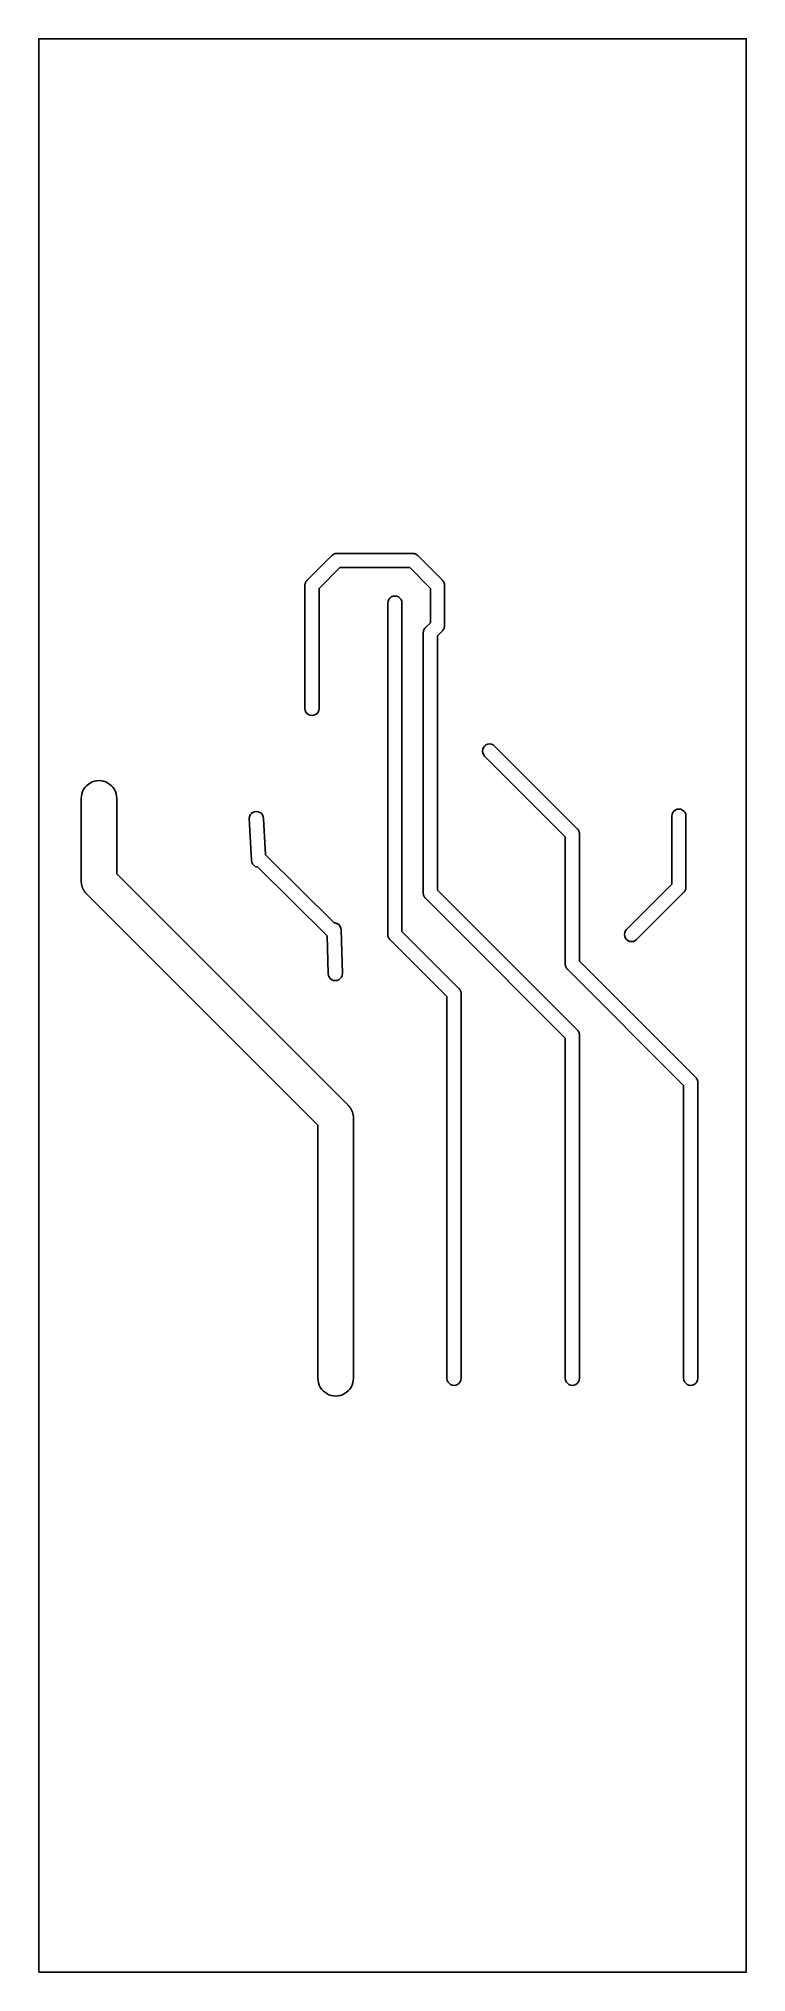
# Model space of a CAD drawing. Extents: x -7.6 to 7.5, y -21.6 to 19.9.
import ezdxf

# ---------------------------------------------------------------- set-up
doc = ezdxf.new("R2010")
doc.units = 0
doc.header["$MEASUREMENT"] = 0
doc.layers.add('BOTTOM_WELDED_LPKF', color=7, linetype='CONTINUOUS')

msp = doc.modelspace()

# ---------------------------------------------------------------- linework, layer by layer
at = {"layer": 'BOTTOM_WELDED_LPKF'}
msp.add_lwpolyline([(-7.6454, -21.6408), (7.5438, -21.6408), (7.5438, 19.8628), (-7.6454, 19.8628), (-7.6454, -21.6408)], close=True, dxfattribs=at)
for points, knots in [([(3.9162, -1.4147), (3.9162, -1.4147), (2.6496, -0.148), (2.6496, -0.148), (2.6496, -0.148), (2.6496, -0.148), (2.6478, -0.1462), (2.6478, -0.1462), (2.6478, -0.1462), (2.6478, -0.1462), (2.646, -0.1444), (2.646, -0.1444), (2.646, -0.1444), (2.646, -0.1444), (0.9144, 1.5872), (0.9144, 1.5872), (0.9144, 1.5872), (0.9144, 1.5872), (0.9144, 7.0488), (0.9144, 7.0488), (0.9144, 7.0488), (0.9144, 7.0488), (1.0206, 7.1551), (1.0206, 7.1551), (1.0206, 7.1551), (1.0206, 7.1551), (1.0222, 7.1566), (1.0222, 7.1566), (1.0222, 7.1566), (1.0222, 7.1566), (1.0224, 7.1569), (1.0224, 7.1569), (1.0224, 7.1569), (1.0224, 7.1569), (1.024, 7.1584), (1.024, 7.1584), (1.024, 7.1584), (1.024, 7.1584), (1.0242, 7.1586), (1.0242, 7.1586), (1.0242, 7.1586), (1.0242, 7.1586), (1.0257, 7.1603), (1.0257, 7.1603), (1.0257, 7.1603), (1.0257, 7.1603), (1.0259, 7.1604), (1.0259, 7.1604), (1.0259, 7.1604), (1.0259, 7.1604), (1.0264, 7.161), (1.0264, 7.161), (1.0264, 7.161), (1.0264, 7.161), (1.0291, 7.1639), (1.0291, 7.1639), (1.0291, 7.1639), (1.0291, 7.1639), (1.0291, 7.164), (1.0291, 7.164), (1.0291, 7.164), (1.0291, 7.164), (1.0292, 7.1641), (1.0292, 7.1641), (1.0292, 7.1641), (1.0292, 7.1641), (1.0308, 7.1659), (1.0308, 7.1659), (1.0308, 7.1659), (1.0308, 7.1659), (1.0308, 7.166), (1.0308, 7.166), (1.0308, 7.166), (1.0308, 7.166), (1.0324, 7.1679), (1.0324, 7.1679), (1.0324, 7.1679), (1.0324, 7.1679), (1.0339, 7.1698), (1.0339, 7.1698), (1.0339, 7.1698), (1.0339, 7.1698), (1.034, 7.1698), (1.034, 7.1698), (1.034, 7.1698), (1.034, 7.1698), (1.0355, 7.1718), (1.0355, 7.1718), (1.0355, 7.1718), (1.0355, 7.1718), (1.0369, 7.1738), (1.0369, 7.1738), (1.0369, 7.1738), (1.0369, 7.1738), (1.037, 7.1738), (1.037, 7.1738), (1.037, 7.1738), (1.037, 7.1738), (1.0384, 7.1757), (1.0384, 7.1757), (1.0384, 7.1757), (1.0384, 7.1757), (1.0385, 7.1759), (1.0385, 7.1759), (1.0385, 7.1759), (1.0385, 7.1759), (1.0398, 7.1778), (1.0398, 7.1778), (1.0398, 7.1778), (1.0398, 7.1778), (1.0399, 7.1779), (1.0399, 7.1779), (1.0399, 7.1779), (1.0399, 7.1779), (1.0412, 7.1798), (1.0412, 7.1798), (1.0412, 7.1798), (1.0412, 7.1798), (1.0414, 7.18), (1.0414, 7.18), (1.0414, 7.18), (1.0414, 7.18), (1.0425, 7.1819), (1.0425, 7.1819), (1.0425, 7.1819), (1.0425, 7.1819), (1.0427, 7.1821), (1.0427, 7.1821), (1.0427, 7.1821), (1.0427, 7.1821), (1.0439, 7.184), (1.0439, 7.184), (1.0439, 7.184), (1.0439, 7.184), (1.044, 7.1842), (1.044, 7.1842), (1.044, 7.1842), (1.044, 7.1842), (1.0451, 7.1861), (1.0451, 7.1861), (1.0451, 7.1861), (1.0451, 7.1861), (1.0453, 7.1863), (1.0453, 7.1863), (1.0453, 7.1863), (1.0453, 7.1863), (1.0464, 7.1882), (1.0464, 7.1882), (1.0464, 7.1882), (1.0464, 7.1882), (1.0466, 7.1884), (1.0466, 7.1884), (1.0466, 7.1884), (1.0466, 7.1884), (1.0476, 7.1903), (1.0476, 7.1903), (1.0476, 7.1903), (1.0476, 7.1903), (1.0478, 7.1906), (1.0478, 7.1906), (1.0478, 7.1906), (1.0478, 7.1906), (1.0488, 7.1925), (1.0488, 7.1925), (1.0488, 7.1925), (1.0488, 7.1925), (1.049, 7.1928), (1.049, 7.1928), (1.049, 7.1928), (1.049, 7.1928), (1.0511, 7.1969), (1.0511, 7.1969), (1.0511, 7.1969), (1.0511, 7.1969), (1.0513, 7.1972), (1.0513, 7.1972), (1.0513, 7.1972), (1.0513, 7.1972), (1.0521, 7.1991), (1.0521, 7.1991), (1.0521, 7.1991), (1.0521, 7.1991), (1.0523, 7.1994), (1.0523, 7.1994), (1.0523, 7.1994), (1.0523, 7.1994), (1.0532, 7.2014), (1.0532, 7.2014), (1.0532, 7.2014), (1.0532, 7.2014), (1.0534, 7.2017), (1.0534, 7.2017), (1.0534, 7.2017), (1.0534, 7.2017), (1.0542, 7.2036), (1.0542, 7.2036), (1.0542, 7.2036), (1.0542, 7.2036), (1.0544, 7.204), (1.0544, 7.204), (1.0544, 7.204), (1.0544, 7.204), (1.0551, 7.2059), (1.0551, 7.2059), (1.0551, 7.2059), (1.0551, 7.2059), (1.0553, 7.2062), (1.0553, 7.2062), (1.0553, 7.2062), (1.0553, 7.2062), (1.0561, 7.2082), (1.0561, 7.2082), (1.0561, 7.2082), (1.0561, 7.2082), (1.0563, 7.2085), (1.0563, 7.2085), (1.0563, 7.2085), (1.0563, 7.2085), (1.057, 7.2105), (1.057, 7.2105), (1.057, 7.2105), (1.057, 7.2105), (1.0571, 7.2108), (1.0571, 7.2108), (1.0571, 7.2108), (1.0571, 7.2108), (1.0578, 7.2128), (1.0578, 7.2128), (1.0578, 7.2128), (1.0578, 7.2128), (1.058, 7.2131), (1.058, 7.2131), (1.058, 7.2131), (1.058, 7.2131), (1.0586, 7.2152), (1.0586, 7.2152), (1.0586, 7.2152), (1.0586, 7.2152), (1.0588, 7.2155), (1.0588, 7.2155), (1.0588, 7.2155), (1.0588, 7.2155), (1.0594, 7.2175), (1.0594, 7.2175), (1.0594, 7.2175), (1.0594, 7.2175), (1.0596, 7.2178), (1.0596, 7.2178), (1.0596, 7.2178), (1.0596, 7.2178), (1.0602, 7.2199), (1.0602, 7.2199), (1.0602, 7.2199), (1.0602, 7.2199), (1.0603, 7.2202), (1.0603, 7.2202), (1.0603, 7.2202), (1.0603, 7.2202), (1.0609, 7.2223), (1.0609, 7.2223), (1.0609, 7.2223), (1.0609, 7.2223), (1.061, 7.2225), (1.061, 7.2225), (1.061, 7.2225), (1.061, 7.2225), (1.0622, 7.2271), (1.0622, 7.2271), (1.0622, 7.2271), (1.0622, 7.2271), (1.0623, 7.2273), (1.0623, 7.2273), (1.0623, 7.2273), (1.0623, 7.2273), (1.0633, 7.2319), (1.0633, 7.2319), (1.0633, 7.2319), (1.0633, 7.2319), (1.0634, 7.2321), (1.0634, 7.2321), (1.0634, 7.2321), (1.0634, 7.2321), (1.0638, 7.2343), (1.0638, 7.2343), (1.0638, 7.2343), (1.0638, 7.2343), (1.0639, 7.2345), (1.0639, 7.2345), (1.0639, 7.2345), (1.0639, 7.2345), (1.0643, 7.2368), (1.0643, 7.2368), (1.0643, 7.2368), (1.0643, 7.2368), (1.0644, 7.237), (1.0644, 7.237), (1.0644, 7.237), (1.0644, 7.237), (1.0647, 7.2393), (1.0647, 7.2393), (1.0647, 7.2393), (1.0647, 7.2393), (1.0648, 7.2394), (1.0648, 7.2394), (1.0648, 7.2394), (1.0648, 7.2394), (1.0651, 7.2417), (1.0651, 7.2417), (1.0651, 7.2417), (1.0651, 7.2417), (1.0652, 7.2418), (1.0652, 7.2418), (1.0652, 7.2418), (1.0652, 7.2418), (1.0655, 7.2442), (1.0655, 7.2442), (1.0655, 7.2442), (1.0655, 7.2442), (1.0655, 7.2443), (1.0655, 7.2443), (1.0655, 7.2443), (1.0655, 7.2443), (1.0658, 7.2467), (1.0658, 7.2467), (1.0658, 7.2467), (1.0658, 7.2467), (1.0659, 7.2467), (1.0659, 7.2467), (1.0659, 7.2467), (1.0659, 7.2467), (1.066, 7.2492), (1.066, 7.2492), (1.066, 7.2492), (1.066, 7.2492), (1.0661, 7.2492), (1.0661, 7.2492), (1.0661, 7.2492), (1.0661, 7.2492), (1.0663, 7.2517), (1.0663, 7.2517), (1.0663, 7.2517), (1.0663, 7.2517), (1.0664, 7.2517), (1.0664, 7.2517), (1.0664, 7.2517), (1.0664, 7.2517), (1.0665, 7.2541), (1.0665, 7.2541), (1.0665, 7.2541), (1.0665, 7.2541), (1.0665, 7.2543), (1.0665, 7.2543), (1.0665, 7.2543), (1.0669, 7.2591), (1.0671, 7.264), (1.0668, 7.269), (1.0668, 7.269), (1.0668, 7.269), (1.0668, 8.1234), (1.0668, 8.1234), (1.0668, 8.1234), (1.067, 8.1283), (1.0669, 8.1332), (1.0665, 8.1381), (1.0665, 8.1381), (1.0665, 8.1381), (1.0665, 8.1383), (1.0665, 8.1383), (1.0665, 8.1383), (1.0665, 8.1383), (1.0664, 8.1407), (1.0664, 8.1407), (1.0664, 8.1407), (1.0664, 8.1407), (1.0663, 8.1407), (1.0663, 8.1407), (1.0663, 8.1407), (1.0663, 8.1407), (1.0661, 8.1432), (1.0661, 8.1432), (1.0661, 8.1432), (1.0661, 8.1432), (1.066, 8.1432), (1.066, 8.1432), (1.066, 8.1432), (1.066, 8.1432), (1.0659, 8.1457), (1.0659, 8.1457), (1.0659, 8.1457), (1.0659, 8.1457), (1.0658, 8.1457), (1.0658, 8.1457), (1.0658, 8.1457), (1.0658, 8.1457), (1.0655, 8.1481), (1.0655, 8.1481), (1.0655, 8.1481), (1.0655, 8.1481), (1.0655, 8.1482), (1.0655, 8.1482), (1.0655, 8.1482), (1.0655, 8.1482), (1.0652, 8.1506), (1.0652, 8.1506), (1.0652, 8.1506), (1.0652, 8.1506), (1.0651, 8.1507), (1.0651, 8.1507), (1.0651, 8.1507), (1.0651, 8.1507), (1.0648, 8.153), (1.0648, 8.153), (1.0648, 8.153), (1.0648, 8.153), (1.0647, 8.1531), (1.0647, 8.1531), (1.0647, 8.1531), (1.0647, 8.1531), (1.0644, 8.1554), (1.0644, 8.1554), (1.0644, 8.1554), (1.0644, 8.1554), (1.0643, 8.1556), (1.0643, 8.1556), (1.0643, 8.1556), (1.0643, 8.1556), (1.0639, 8.1579), (1.0639, 8.1579), (1.0639, 8.1579), (1.0639, 8.1579), (1.0638, 8.1581), (1.0638, 8.1581), (1.0638, 8.1581), (1.0638, 8.1581), (1.0634, 8.1603), (1.0634, 8.1603), (1.0634, 8.1603), (1.0634, 8.1603), (1.0633, 8.1605), (1.0633, 8.1605), (1.0633, 8.1605), (1.0633, 8.1605), (1.0623, 8.1651), (1.0623, 8.1651), (1.0623, 8.1651), (1.0623, 8.1651), (1.0622, 8.1653), (1.0622, 8.1653), (1.0622, 8.1653), (1.0622, 8.1653), (1.061, 8.1699), (1.061, 8.1699), (1.061, 8.1699), (1.061, 8.1699), (1.0609, 8.1701), (1.0609, 8.1701), (1.0609, 8.1701), (1.0609, 8.1701), (1.0603, 8.1722), (1.0603, 8.1722), (1.0603, 8.1722), (1.0603, 8.1722), (1.0602, 8.1725), (1.0602, 8.1725), (1.0602, 8.1725), (1.0602, 8.1725), (1.0596, 8.1746), (1.0596, 8.1746), (1.0596, 8.1746), (1.0596, 8.1746), (1.0594, 8.1749), (1.0594, 8.1749), (1.0594, 8.1749), (1.0594, 8.1749), (1.0588, 8.1769), (1.0588, 8.1769), (1.0588, 8.1769), (1.0588, 8.1769), (1.0586, 8.1772), (1.0586, 8.1772), (1.0586, 8.1772), (1.0586, 8.1772), (1.058, 8.1793), (1.058, 8.1793), (1.058, 8.1793), (1.058, 8.1793), (1.0578, 8.1796), (1.0578, 8.1796), (1.0578, 8.1796), (1.0578, 8.1796), (1.0571, 8.1816), (1.0571, 8.1816), (1.0571, 8.1816), (1.0571, 8.1816), (1.057, 8.1819), (1.057, 8.1819), (1.057, 8.1819), (1.057, 8.1819), (1.0563, 8.1839), (1.0563, 8.1839), (1.0563, 8.1839), (1.0563, 8.1839), (1.0561, 8.1842), (1.0561, 8.1842), (1.0561, 8.1842), (1.0561, 8.1842), (1.0553, 8.1862), (1.0553, 8.1862), (1.0553, 8.1862), (1.0553, 8.1862), (1.0551, 8.1865), (1.0551, 8.1865), (1.0551, 8.1865), (1.0551, 8.1865), (1.0544, 8.1884), (1.0544, 8.1884), (1.0544, 8.1884), (1.0544, 8.1884), (1.0542, 8.1888), (1.0542, 8.1888), (1.0542, 8.1888), (1.0542, 8.1888), (1.0534, 8.1907), (1.0534, 8.1907), (1.0534, 8.1907), (1.0534, 8.1907), (1.0532, 8.191), (1.0532, 8.191), (1.0532, 8.191), (1.0532, 8.191), (1.0523, 8.193), (1.0523, 8.193), (1.0523, 8.193), (1.0523, 8.193), (1.0521, 8.1933), (1.0521, 8.1933), (1.0521, 8.1933), (1.0521, 8.1933), (1.0513, 8.1952), (1.0513, 8.1952), (1.0513, 8.1952), (1.0513, 8.1952), (1.0511, 8.1955), (1.0511, 8.1955), (1.0511, 8.1955), (1.0511, 8.1955), (1.049, 8.1996), (1.049, 8.1996), (1.049, 8.1996), (1.049, 8.1996), (1.0488, 8.1999), (1.0488, 8.1999), (1.0488, 8.1999), (1.0488, 8.1999), (1.0478, 8.2018), (1.0478, 8.2018), (1.0478, 8.2018), (1.0478, 8.2018), (1.0476, 8.2021), (1.0476, 8.2021), (1.0476, 8.2021), (1.0476, 8.2021), (1.0466, 8.204), (1.0466, 8.204), (1.0466, 8.204), (1.0466, 8.204), (1.0464, 8.2042), (1.0464, 8.2042), (1.0464, 8.2042), (1.0464, 8.2042), (1.0453, 8.2061), (1.0453, 8.2061), (1.0453, 8.2061), (1.0453, 8.2061), (1.0451, 8.2063), (1.0451, 8.2063), (1.0451, 8.2063), (1.0451, 8.2063), (1.044, 8.2082), (1.044, 8.2082), (1.044, 8.2082), (1.044, 8.2082), (1.0439, 8.2084), (1.0439, 8.2084), (1.0439, 8.2084), (1.0439, 8.2084), (1.0427, 8.2103), (1.0427, 8.2103), (1.0427, 8.2103), (1.0427, 8.2103), (1.0425, 8.2105), (1.0425, 8.2105), (1.0425, 8.2105), (1.0425, 8.2105), (1.0414, 8.2124), (1.0414, 8.2124), (1.0414, 8.2124), (1.0414, 8.2124), (1.0412, 8.2126), (1.0412, 8.2126), (1.0412, 8.2126), (1.0412, 8.2126), (1.0399, 8.2145), (1.0399, 8.2145), (1.0399, 8.2145), (1.0399, 8.2145), (1.0398, 8.2146), (1.0398, 8.2146), (1.0398, 8.2146), (1.0398, 8.2146), (1.0385, 8.2165), (1.0385, 8.2165), (1.0385, 8.2165), (1.0385, 8.2165), (1.0384, 8.2167), (1.0384, 8.2167), (1.0384, 8.2167), (1.0384, 8.2167), (1.037, 8.2186), (1.037, 8.2186), (1.037, 8.2186), (1.037, 8.2186), (1.0369, 8.2186), (1.0369, 8.2186), (1.0369, 8.2186), (1.0369, 8.2186), (1.0355, 8.2206), (1.0355, 8.2206), (1.0355, 8.2206), (1.0355, 8.2206), (1.034, 8.2226), (1.034, 8.2226), (1.034, 8.2226), (1.034, 8.2226), (1.0339, 8.2226), (1.0339, 8.2226), (1.0339, 8.2226), (1.0339, 8.2226), (1.0324, 8.2245), (1.0324, 8.2245), (1.0324, 8.2245), (1.0324, 8.2245), (1.0308, 8.2264), (1.0308, 8.2264), (1.0308, 8.2264), (1.0308, 8.2264), (1.0308, 8.2265), (1.0308, 8.2265), (1.0308, 8.2265), (1.0308, 8.2265), (1.0292, 8.2283), (1.0292, 8.2283), (1.0292, 8.2283), (1.0292, 8.2283), (1.0291, 8.2284), (1.0291, 8.2284), (1.0291, 8.2284), (1.0291, 8.2284), (1.0291, 8.2285), (1.0291, 8.2285), (1.0291, 8.2285), (1.0291, 8.2285), (1.0264, 8.2314), (1.0264, 8.2314), (1.0264, 8.2314), (1.0264, 8.2314), (1.0259, 8.232), (1.0259, 8.232), (1.0259, 8.232), (1.0259, 8.232), (1.0257, 8.2321), (1.0257, 8.2321), (1.0257, 8.2321), (1.0257, 8.2321), (1.0242, 8.2338), (1.0242, 8.2338), (1.0242, 8.2338), (1.0242, 8.2338), (1.024, 8.234), (1.024, 8.234), (1.024, 8.234), (1.024, 8.234), (1.0224, 8.2356), (1.0224, 8.2356), (1.0224, 8.2356), (1.0224, 8.2356), (1.0222, 8.2358), (1.0222, 8.2358), (1.0222, 8.2358), (1.0222, 8.2358), (1.0206, 8.2373), (1.0206, 8.2373), (1.0206, 8.2373), (1.0206, 8.2373), (0.4903, 8.7676), (0.4903, 8.7676), (0.4903, 8.7676), (0.4903, 8.7676), (0.4888, 8.7692), (0.4888, 8.7692), (0.4888, 8.7692), (0.4888, 8.7692), (0.4885, 8.7694), (0.4885, 8.7694), (0.4885, 8.7694), (0.4885, 8.7694), (0.487, 8.771), (0.487, 8.771), (0.487, 8.771), (0.487, 8.771), (0.4868, 8.7712), (0.4868, 8.7712), (0.4868, 8.7712), (0.4868, 8.7712), (0.4851, 8.7727), (0.4851, 8.7727), (0.4851, 8.7727), (0.4851, 8.7727), (0.485, 8.7729), (0.485, 8.7729), (0.485, 8.7729), (0.485, 8.7729), (0.4844, 8.7734), (0.4844, 8.7734), (0.4844, 8.7734), (0.4844, 8.7734), (0.4815, 8.7761), (0.4815, 8.7761), (0.4815, 8.7761), (0.4815, 8.7761), (0.4814, 8.7761), (0.4814, 8.7761), (0.4814, 8.7761), (0.4814, 8.7761), (0.4813, 8.7762), (0.4813, 8.7762), (0.4813, 8.7762), (0.4813, 8.7762), (0.4795, 8.7778), (0.4795, 8.7778), (0.4795, 8.7778), (0.4795, 8.7778), (0.4794, 8.7778), (0.4794, 8.7778), (0.4794, 8.7778), (0.4794, 8.7778), (0.4775, 8.7794), (0.4775, 8.7794), (0.4775, 8.7794), (0.4775, 8.7794), (0.4756, 8.7809), (0.4756, 8.7809), (0.4756, 8.7809), (0.4756, 8.7809), (0.4756, 8.781), (0.4756, 8.781), (0.4756, 8.781), (0.4756, 8.781), (0.4736, 8.7825), (0.4736, 8.7825), (0.4736, 8.7825), (0.4736, 8.7825), (0.4716, 8.7839), (0.4716, 8.7839), (0.4716, 8.7839), (0.4716, 8.7839), (0.4716, 8.784), (0.4716, 8.784), (0.4716, 8.784), (0.4716, 8.784), (0.4697, 8.7854), (0.4697, 8.7854), (0.4697, 8.7854), (0.4697, 8.7854), (0.4695, 8.7855), (0.4695, 8.7855), (0.4695, 8.7855), (0.4695, 8.7855), (0.4676, 8.7868), (0.4676, 8.7868), (0.4676, 8.7868), (0.4676, 8.7868), (0.4675, 8.7869), (0.4675, 8.7869), (0.4675, 8.7869), (0.4675, 8.7869), (0.4656, 8.7882), (0.4656, 8.7882), (0.4656, 8.7882), (0.4656, 8.7882), (0.4654, 8.7884), (0.4654, 8.7884), (0.4654, 8.7884), (0.4654, 8.7884), (0.4635, 8.7895), (0.4635, 8.7895), (0.4635, 8.7895), (0.4635, 8.7895), (0.4633, 8.7897), (0.4633, 8.7897), (0.4633, 8.7897), (0.4633, 8.7897), (0.4614, 8.7909), (0.4614, 8.7909), (0.4614, 8.7909), (0.4614, 8.7909), (0.4612, 8.791), (0.4612, 8.791), (0.4612, 8.791), (0.4612, 8.791), (0.4593, 8.7921), (0.4593, 8.7921), (0.4593, 8.7921), (0.4593, 8.7921), (0.4591, 8.7923), (0.4591, 8.7923), (0.4591, 8.7923), (0.4591, 8.7923), (0.4572, 8.7934), (0.4572, 8.7934), (0.4572, 8.7934), (0.4572, 8.7934), (0.457, 8.7936), (0.457, 8.7936), (0.457, 8.7936), (0.457, 8.7936), (0.4551, 8.7946), (0.4551, 8.7946), (0.4551, 8.7946), (0.4551, 8.7946), (0.4548, 8.7948), (0.4548, 8.7948), (0.4548, 8.7948), (0.4548, 8.7948), (0.4529, 8.7958), (0.4529, 8.7958), (0.4529, 8.7958), (0.4529, 8.7958), (0.4526, 8.796), (0.4526, 8.796), (0.4526, 8.796), (0.4526, 8.796), (0.4485, 8.7981), (0.4485, 8.7981), (0.4485, 8.7981), (0.4485, 8.7981), (0.4482, 8.7983), (0.4482, 8.7983), (0.4482, 8.7983), (0.4482, 8.7983), (0.4463, 8.7991), (0.4463, 8.7991), (0.4463, 8.7991), (0.4463, 8.7991), (0.446, 8.7993), (0.446, 8.7993), (0.446, 8.7993), (0.446, 8.7993), (0.444, 8.8002), (0.444, 8.8002), (0.444, 8.8002), (0.444, 8.8002), (0.4437, 8.8004), (0.4437, 8.8004), (0.4437, 8.8004), (0.4437, 8.8004), (0.4418, 8.8012), (0.4418, 8.8012), (0.4418, 8.8012), (0.4418, 8.8012), (0.4414, 8.8014), (0.4414, 8.8014), (0.4414, 8.8014), (0.4414, 8.8014), (0.4395, 8.8021), (0.4395, 8.8021), (0.4395, 8.8021), (0.4395, 8.8021), (0.4392, 8.8023), (0.4392, 8.8023), (0.4392, 8.8023), (0.4392, 8.8023), (0.4372, 8.8031), (0.4372, 8.8031), (0.4372, 8.8031), (0.4372, 8.8031), (0.4369, 8.8033), (0.4369, 8.8033), (0.4369, 8.8033), (0.4369, 8.8033), (0.4349, 8.804), (0.4349, 8.804), (0.4349, 8.804), (0.4349, 8.804), (0.4346, 8.8041), (0.4346, 8.8041), (0.4346, 8.8041), (0.4346, 8.8041), (0.4326, 8.8048), (0.4326, 8.8048), (0.4326, 8.8048), (0.4326, 8.8048), (0.4323, 8.805), (0.4323, 8.805), (0.4323, 8.805), (0.4323, 8.805), (0.4302, 8.8056), (0.4302, 8.8056), (0.4302, 8.8056), (0.4302, 8.8056), (0.4299, 8.8058), (0.4299, 8.8058), (0.4299, 8.8058), (0.4299, 8.8058), (0.4279, 8.8064), (0.4279, 8.8064), (0.4279, 8.8064), (0.4279, 8.8064), (0.4276, 8.8066), (0.4276, 8.8066), (0.4276, 8.8066), (0.4276, 8.8066), (0.4255, 8.8072), (0.4255, 8.8072), (0.4255, 8.8072), (0.4255, 8.8072), (0.4252, 8.8073), (0.4252, 8.8073), (0.4252, 8.8073), (0.4252, 8.8073), (0.4231, 8.8079), (0.4231, 8.8079), (0.4231, 8.8079), (0.4231, 8.8079), (0.4229, 8.808), (0.4229, 8.808), (0.4229, 8.808), (0.4229, 8.808), (0.4183, 8.8092), (0.4183, 8.8092), (0.4183, 8.8092), (0.4183, 8.8092), (0.4181, 8.8093), (0.4181, 8.8093), (0.4181, 8.8093), (0.4181, 8.8093), (0.4135, 8.8103), (0.4135, 8.8103), (0.4135, 8.8103), (0.4135, 8.8103), (0.4133, 8.8104), (0.4133, 8.8104), (0.4133, 8.8104), (0.4133, 8.8104), (0.4111, 8.8108), (0.4111, 8.8108), (0.4111, 8.8108), (0.4111, 8.8108), (0.4109, 8.8109), (0.4109, 8.8109), (0.4109, 8.8109), (0.4109, 8.8109), (0.4086, 8.8113), (0.4086, 8.8113), (0.4086, 8.8113), (0.4086, 8.8113), (0.4084, 8.8114), (0.4084, 8.8114), (0.4084, 8.8114), (0.4084, 8.8114), (0.4061, 8.8117), (0.4061, 8.8117), (0.4061, 8.8117), (0.4061, 8.8117), (0.406, 8.8118), (0.406, 8.8118), (0.406, 8.8118), (0.406, 8.8118), (0.4037, 8.8121), (0.4037, 8.8121), (0.4037, 8.8121), (0.4037, 8.8121), (0.4036, 8.8122), (0.4036, 8.8122), (0.4036, 8.8122), (0.4036, 8.8122), (0.4012, 8.8125), (0.4012, 8.8125), (0.4012, 8.8125), (0.4012, 8.8125), (0.4011, 8.8125), (0.4011, 8.8125), (0.4011, 8.8125), (0.4011, 8.8125), (0.3987, 8.8128), (0.3987, 8.8128), (0.3987, 8.8128), (0.3987, 8.8128), (0.3987, 8.8129), (0.3987, 8.8129), (0.3987, 8.8129), (0.3987, 8.8129), (0.3962, 8.813), (0.3962, 8.813), (0.3962, 8.813), (0.3962, 8.813), (0.3962, 8.8131), (0.3962, 8.8131), (0.3962, 8.8131), (0.3962, 8.8131), (0.3937, 8.8133), (0.3937, 8.8133), (0.3937, 8.8133), (0.3937, 8.8133), (0.3937, 8.8134), (0.3937, 8.8134), (0.3937, 8.8134), (0.3937, 8.8134), (0.3913, 8.8135), (0.3913, 8.8135), (0.3913, 8.8135), (0.3913, 8.8135), (0.3911, 8.8135), (0.3911, 8.8135), (0.3911, 8.8135), (0.3863, 8.8139), (0.3814, 8.8141), (0.3764, 8.8138), (0.3764, 8.8138), (0.3764, 8.8138), (-1.24, 8.8138), (-1.24, 8.8138), (-1.24, 8.8138), (-1.2449, 8.814), (-1.2498, 8.8139), (-1.2547, 8.8135), (-1.2547, 8.8135), (-1.2547, 8.8135), (-1.2549, 8.8135), (-1.2549, 8.8135), (-1.2549, 8.8135), (-1.2549, 8.8135), (-1.2573, 8.8134), (-1.2573, 8.8134), (-1.2573, 8.8134), (-1.2573, 8.8134), (-1.2573, 8.8133), (-1.2573, 8.8133), (-1.2573, 8.8133), (-1.2573, 8.8133), (-1.2598, 8.8131), (-1.2598, 8.8131), (-1.2598, 8.8131), (-1.2598, 8.8131), (-1.2598, 8.813), (-1.2598, 8.813), (-1.2598, 8.813), (-1.2598, 8.813), (-1.2623, 8.8129), (-1.2623, 8.8129), (-1.2623, 8.8129), (-1.2623, 8.8129), (-1.2623, 8.8128), (-1.2623, 8.8128), (-1.2623, 8.8128), (-1.2623, 8.8128), (-1.2647, 8.8125), (-1.2647, 8.8125), (-1.2647, 8.8125), (-1.2647, 8.8125), (-1.2648, 8.8125), (-1.2648, 8.8125), (-1.2648, 8.8125), (-1.2648, 8.8125), (-1.2672, 8.8122), (-1.2672, 8.8122), (-1.2672, 8.8122), (-1.2672, 8.8122), (-1.2673, 8.8121), (-1.2673, 8.8121), (-1.2673, 8.8121), (-1.2673, 8.8121), (-1.2696, 8.8118), (-1.2696, 8.8118), (-1.2696, 8.8118), (-1.2696, 8.8118), (-1.2697, 8.8117), (-1.2697, 8.8117), (-1.2697, 8.8117), (-1.2697, 8.8117), (-1.272, 8.8114), (-1.272, 8.8114), (-1.272, 8.8114), (-1.272, 8.8114), (-1.2722, 8.8113), (-1.2722, 8.8113), (-1.2722, 8.8113), (-1.2722, 8.8113), (-1.2745, 8.8109), (-1.2745, 8.8109), (-1.2745, 8.8109), (-1.2745, 8.8109), (-1.2747, 8.8108), (-1.2747, 8.8108), (-1.2747, 8.8108), (-1.2747, 8.8108), (-1.2769, 8.8104), (-1.2769, 8.8104), (-1.2769, 8.8104), (-1.2769, 8.8104), (-1.2771, 8.8103), (-1.2771, 8.8103), (-1.2771, 8.8103), (-1.2771, 8.8103), (-1.2817, 8.8093), (-1.2817, 8.8093), (-1.2817, 8.8093), (-1.2817, 8.8093), (-1.2819, 8.8092), (-1.2819, 8.8092), (-1.2819, 8.8092), (-1.2819, 8.8092), (-1.2865, 8.808), (-1.2865, 8.808), (-1.2865, 8.808), (-1.2865, 8.808), (-1.2867, 8.8079), (-1.2867, 8.8079), (-1.2867, 8.8079), (-1.2867, 8.8079), (-1.2888, 8.8073), (-1.2888, 8.8073), (-1.2888, 8.8073), (-1.2888, 8.8073), (-1.2891, 8.8072), (-1.2891, 8.8072), (-1.2891, 8.8072), (-1.2891, 8.8072), (-1.2912, 8.8066), (-1.2912, 8.8066), (-1.2912, 8.8066), (-1.2912, 8.8066), (-1.2915, 8.8064), (-1.2915, 8.8064), (-1.2915, 8.8064), (-1.2915, 8.8064), (-1.2935, 8.8058), (-1.2935, 8.8058), (-1.2935, 8.8058), (-1.2935, 8.8058), (-1.2938, 8.8056), (-1.2938, 8.8056), (-1.2938, 8.8056), (-1.2938, 8.8056), (-1.2959, 8.805), (-1.2959, 8.805), (-1.2959, 8.805), (-1.2959, 8.805), (-1.2962, 8.8048), (-1.2962, 8.8048), (-1.2962, 8.8048), (-1.2962, 8.8048), (-1.2982, 8.8041), (-1.2982, 8.8041), (-1.2982, 8.8041), (-1.2982, 8.8041), (-1.2985, 8.804), (-1.2985, 8.804), (-1.2985, 8.804), (-1.2985, 8.804), (-1.3005, 8.8033), (-1.3005, 8.8033), (-1.3005, 8.8033), (-1.3005, 8.8033), (-1.3008, 8.8031), (-1.3008, 8.8031), (-1.3008, 8.8031), (-1.3008, 8.8031), (-1.3028, 8.8023), (-1.3028, 8.8023), (-1.3028, 8.8023), (-1.3028, 8.8023), (-1.3031, 8.8021), (-1.3031, 8.8021), (-1.3031, 8.8021), (-1.3031, 8.8021), (-1.305, 8.8014), (-1.305, 8.8014), (-1.305, 8.8014), (-1.305, 8.8014), (-1.3054, 8.8012), (-1.3054, 8.8012), (-1.3054, 8.8012), (-1.3054, 8.8012), (-1.3073, 8.8004), (-1.3073, 8.8004), (-1.3073, 8.8004), (-1.3073, 8.8004), (-1.3076, 8.8002), (-1.3076, 8.8002), (-1.3076, 8.8002), (-1.3076, 8.8002), (-1.3096, 8.7993), (-1.3096, 8.7993), (-1.3096, 8.7993), (-1.3096, 8.7993), (-1.3099, 8.7991), (-1.3099, 8.7991), (-1.3099, 8.7991), (-1.3099, 8.7991), (-1.3118, 8.7983), (-1.3118, 8.7983), (-1.3118, 8.7983), (-1.3118, 8.7983), (-1.3121, 8.7981), (-1.3121, 8.7981), (-1.3121, 8.7981), (-1.3121, 8.7981), (-1.3162, 8.796), (-1.3162, 8.796), (-1.3162, 8.796), (-1.3162, 8.796), (-1.3165, 8.7958), (-1.3165, 8.7958), (-1.3165, 8.7958), (-1.3165, 8.7958), (-1.3184, 8.7948), (-1.3184, 8.7948), (-1.3184, 8.7948), (-1.3184, 8.7948), (-1.3187, 8.7946), (-1.3187, 8.7946), (-1.3187, 8.7946), (-1.3187, 8.7946), (-1.3206, 8.7936), (-1.3206, 8.7936), (-1.3206, 8.7936), (-1.3206, 8.7936), (-1.3208, 8.7934), (-1.3208, 8.7934), (-1.3208, 8.7934), (-1.3208, 8.7934), (-1.3227, 8.7923), (-1.3227, 8.7923), (-1.3227, 8.7923), (-1.3227, 8.7923), (-1.3229, 8.7921), (-1.3229, 8.7921), (-1.3229, 8.7921), (-1.3229, 8.7921), (-1.3248, 8.791), (-1.3248, 8.791), (-1.3248, 8.791), (-1.3248, 8.791), (-1.325, 8.7909), (-1.325, 8.7909), (-1.325, 8.7909), (-1.325, 8.7909), (-1.3269, 8.7897), (-1.3269, 8.7897), (-1.3269, 8.7897), (-1.3269, 8.7897), (-1.3271, 8.7895), (-1.3271, 8.7895), (-1.3271, 8.7895), (-1.3271, 8.7895), (-1.329, 8.7884), (-1.329, 8.7884), (-1.329, 8.7884), (-1.329, 8.7884), (-1.3292, 8.7882), (-1.3292, 8.7882), (-1.3292, 8.7882), (-1.3292, 8.7882), (-1.3311, 8.7869), (-1.3311, 8.7869), (-1.3311, 8.7869), (-1.3311, 8.7869), (-1.3312, 8.7868), (-1.3312, 8.7868), (-1.3312, 8.7868), (-1.3312, 8.7868), (-1.3331, 8.7855), (-1.3331, 8.7855), (-1.3331, 8.7855), (-1.3331, 8.7855), (-1.3333, 8.7854), (-1.3333, 8.7854), (-1.3333, 8.7854), (-1.3333, 8.7854), (-1.3352, 8.784), (-1.3352, 8.784), (-1.3352, 8.784), (-1.3352, 8.784), (-1.3352, 8.7839), (-1.3352, 8.7839), (-1.3352, 8.7839), (-1.3352, 8.7839), (-1.3372, 8.7825), (-1.3372, 8.7825), (-1.3372, 8.7825), (-1.3372, 8.7825), (-1.3392, 8.781), (-1.3392, 8.781), (-1.3392, 8.781), (-1.3392, 8.781), (-1.3392, 8.7809), (-1.3392, 8.7809), (-1.3392, 8.7809), (-1.3392, 8.7809), (-1.3411, 8.7794), (-1.3411, 8.7794), (-1.3411, 8.7794), (-1.3411, 8.7794), (-1.343, 8.7778), (-1.343, 8.7778), (-1.343, 8.7778), (-1.343, 8.7778), (-1.3431, 8.7778), (-1.3431, 8.7778), (-1.3431, 8.7778), (-1.3431, 8.7778), (-1.3449, 8.7762), (-1.3449, 8.7762), (-1.3449, 8.7762), (-1.3449, 8.7762), (-1.345, 8.7761), (-1.345, 8.7761), (-1.345, 8.7761), (-1.345, 8.7761), (-1.3451, 8.7761), (-1.3451, 8.7761), (-1.3451, 8.7761), (-1.3451, 8.7761), (-1.348, 8.7734), (-1.348, 8.7734), (-1.348, 8.7734), (-1.348, 8.7734), (-1.3486, 8.7729), (-1.3486, 8.7729), (-1.3486, 8.7729), (-1.3486, 8.7729), (-1.3487, 8.7727), (-1.3487, 8.7727), (-1.3487, 8.7727), (-1.3487, 8.7727), (-1.3504, 8.7712), (-1.3504, 8.7712), (-1.3504, 8.7712), (-1.3504, 8.7712), (-1.3506, 8.771), (-1.3506, 8.771), (-1.3506, 8.771), (-1.3506, 8.771), (-1.3522, 8.7694), (-1.3522, 8.7694), (-1.3522, 8.7694), (-1.3522, 8.7694), (-1.3524, 8.7692), (-1.3524, 8.7692), (-1.3524, 8.7692), (-1.3524, 8.7692), (-1.3539, 8.7676), (-1.3539, 8.7676), (-1.3539, 8.7676), (-1.3539, 8.7676), (-1.8842, 8.2373), (-1.8842, 8.2373), (-1.8842, 8.2373), (-1.8842, 8.2373), (-1.8858, 8.2358), (-1.8858, 8.2358), (-1.8858, 8.2358), (-1.8858, 8.2358), (-1.886, 8.2356), (-1.886, 8.2356), (-1.886, 8.2356), (-1.886, 8.2356), (-1.8876, 8.234), (-1.8876, 8.234), (-1.8876, 8.234), (-1.8876, 8.234), (-1.8878, 8.2338), (-1.8878, 8.2338), (-1.8878, 8.2338), (-1.8878, 8.2338), (-1.8893, 8.2321), (-1.8893, 8.2321), (-1.8893, 8.2321), (-1.8893, 8.2321), (-1.8895, 8.232), (-1.8895, 8.232), (-1.8895, 8.232), (-1.8895, 8.232), (-1.89, 8.2314), (-1.89, 8.2314), (-1.89, 8.2314), (-1.89, 8.2314), (-1.8927, 8.2285), (-1.8927, 8.2285), (-1.8927, 8.2285), (-1.8927, 8.2285), (-1.8927, 8.2284), (-1.8927, 8.2284), (-1.8927, 8.2284), (-1.8927, 8.2284), (-1.8928, 8.2283), (-1.8928, 8.2283), (-1.8928, 8.2283), (-1.8928, 8.2283), (-1.8944, 8.2265), (-1.8944, 8.2265), (-1.8944, 8.2265), (-1.8944, 8.2265), (-1.8944, 8.2264), (-1.8944, 8.2264), (-1.8944, 8.2264), (-1.8944, 8.2264), (-1.896, 8.2245), (-1.896, 8.2245), (-1.896, 8.2245), (-1.896, 8.2245), (-1.8975, 8.2226), (-1.8975, 8.2226), (-1.8975, 8.2226), (-1.8975, 8.2226), (-1.8976, 8.2226), (-1.8976, 8.2226), (-1.8976, 8.2226), (-1.8976, 8.2226), (-1.8991, 8.2206), (-1.8991, 8.2206), (-1.8991, 8.2206), (-1.8991, 8.2206), (-1.9005, 8.2186), (-1.9005, 8.2186), (-1.9005, 8.2186), (-1.9005, 8.2186), (-1.9006, 8.2186), (-1.9006, 8.2186), (-1.9006, 8.2186), (-1.9006, 8.2186), (-1.902, 8.2167), (-1.902, 8.2167), (-1.902, 8.2167), (-1.902, 8.2167), (-1.9021, 8.2165), (-1.9021, 8.2165), (-1.9021, 8.2165), (-1.9021, 8.2165), (-1.9034, 8.2146), (-1.9034, 8.2146), (-1.9034, 8.2146), (-1.9034, 8.2146), (-1.9035, 8.2145), (-1.9035, 8.2145), (-1.9035, 8.2145), (-1.9035, 8.2145), (-1.9048, 8.2126), (-1.9048, 8.2126), (-1.9048, 8.2126), (-1.9048, 8.2126), (-1.905, 8.2124), (-1.905, 8.2124), (-1.905, 8.2124), (-1.905, 8.2124), (-1.9061, 8.2105), (-1.9061, 8.2105), (-1.9061, 8.2105), (-1.9061, 8.2105), (-1.9063, 8.2103), (-1.9063, 8.2103), (-1.9063, 8.2103), (-1.9063, 8.2103), (-1.9075, 8.2084), (-1.9075, 8.2084), (-1.9075, 8.2084), (-1.9075, 8.2084), (-1.9076, 8.2082), (-1.9076, 8.2082), (-1.9076, 8.2082), (-1.9076, 8.2082), (-1.9087, 8.2063), (-1.9087, 8.2063), (-1.9087, 8.2063), (-1.9087, 8.2063), (-1.9089, 8.2061), (-1.9089, 8.2061), (-1.9089, 8.2061), (-1.9089, 8.2061), (-1.91, 8.2042), (-1.91, 8.2042), (-1.91, 8.2042), (-1.91, 8.2042), (-1.9102, 8.204), (-1.9102, 8.204), (-1.9102, 8.204), (-1.9102, 8.204), (-1.9112, 8.2021), (-1.9112, 8.2021), (-1.9112, 8.2021), (-1.9112, 8.2021), (-1.9114, 8.2018), (-1.9114, 8.2018), (-1.9114, 8.2018), (-1.9114, 8.2018), (-1.9124, 8.1999), (-1.9124, 8.1999), (-1.9124, 8.1999), (-1.9124, 8.1999), (-1.9126, 8.1996), (-1.9126, 8.1996), (-1.9126, 8.1996), (-1.9126, 8.1996), (-1.9147, 8.1955), (-1.9147, 8.1955), (-1.9147, 8.1955), (-1.9147, 8.1955), (-1.9149, 8.1952), (-1.9149, 8.1952), (-1.9149, 8.1952), (-1.9149, 8.1952), (-1.9157, 8.1933), (-1.9157, 8.1933), (-1.9157, 8.1933), (-1.9157, 8.1933), (-1.9159, 8.193), (-1.9159, 8.193), (-1.9159, 8.193), (-1.9159, 8.193), (-1.9168, 8.191), (-1.9168, 8.191), (-1.9168, 8.191), (-1.9168, 8.191), (-1.917, 8.1907), (-1.917, 8.1907), (-1.917, 8.1907), (-1.917, 8.1907), (-1.9178, 8.1888), (-1.9178, 8.1888), (-1.9178, 8.1888), (-1.9178, 8.1888), (-1.918, 8.1884), (-1.918, 8.1884), (-1.918, 8.1884), (-1.918, 8.1884), (-1.9187, 8.1865), (-1.9187, 8.1865), (-1.9187, 8.1865), (-1.9187, 8.1865), (-1.9189, 8.1862), (-1.9189, 8.1862), (-1.9189, 8.1862), (-1.9189, 8.1862), (-1.9197, 8.1842), (-1.9197, 8.1842), (-1.9197, 8.1842), (-1.9197, 8.1842), (-1.9199, 8.1839), (-1.9199, 8.1839), (-1.9199, 8.1839), (-1.9199, 8.1839), (-1.9206, 8.1819), (-1.9206, 8.1819), (-1.9206, 8.1819), (-1.9206, 8.1819), (-1.9207, 8.1816), (-1.9207, 8.1816), (-1.9207, 8.1816), (-1.9207, 8.1816), (-1.9214, 8.1796), (-1.9214, 8.1796), (-1.9214, 8.1796), (-1.9214, 8.1796), (-1.9216, 8.1793), (-1.9216, 8.1793), (-1.9216, 8.1793), (-1.9216, 8.1793), (-1.9222, 8.1772), (-1.9222, 8.1772), (-1.9222, 8.1772), (-1.9222, 8.1772), (-1.9224, 8.1769), (-1.9224, 8.1769), (-1.9224, 8.1769), (-1.9224, 8.1769), (-1.923, 8.1749), (-1.923, 8.1749), (-1.923, 8.1749), (-1.923, 8.1749), (-1.9232, 8.1746), (-1.9232, 8.1746), (-1.9232, 8.1746), (-1.9232, 8.1746), (-1.9238, 8.1725), (-1.9238, 8.1725), (-1.9238, 8.1725), (-1.9238, 8.1725), (-1.9239, 8.1722), (-1.9239, 8.1722), (-1.9239, 8.1722), (-1.9239, 8.1722), (-1.9245, 8.1701), (-1.9245, 8.1701), (-1.9245, 8.1701), (-1.9245, 8.1701), (-1.9246, 8.1699), (-1.9246, 8.1699), (-1.9246, 8.1699), (-1.9246, 8.1699), (-1.9258, 8.1653), (-1.9258, 8.1653), (-1.9258, 8.1653), (-1.9258, 8.1653), (-1.9259, 8.1651), (-1.9259, 8.1651), (-1.9259, 8.1651), (-1.9259, 8.1651), (-1.9269, 8.1605), (-1.9269, 8.1605), (-1.9269, 8.1605), (-1.9269, 8.1605), (-1.927, 8.1603), (-1.927, 8.1603), (-1.927, 8.1603), (-1.927, 8.1603), (-1.9274, 8.1581), (-1.9274, 8.1581), (-1.9274, 8.1581), (-1.9274, 8.1581), (-1.9275, 8.1579), (-1.9275, 8.1579), (-1.9275, 8.1579), (-1.9275, 8.1579), (-1.9279, 8.1556), (-1.9279, 8.1556), (-1.9279, 8.1556), (-1.9279, 8.1556), (-1.928, 8.1554), (-1.928, 8.1554), (-1.928, 8.1554), (-1.928, 8.1554), (-1.9283, 8.1531), (-1.9283, 8.1531), (-1.9283, 8.1531), (-1.9283, 8.1531), (-1.9284, 8.153), (-1.9284, 8.153), (-1.9284, 8.153), (-1.9284, 8.153), (-1.9287, 8.1507), (-1.9287, 8.1507), (-1.9287, 8.1507), (-1.9287, 8.1507), (-1.9288, 8.1506), (-1.9288, 8.1506), (-1.9288, 8.1506), (-1.9288, 8.1506), (-1.9291, 8.1482), (-1.9291, 8.1482), (-1.9291, 8.1482), (-1.9291, 8.1482), (-1.9291, 8.1481), (-1.9291, 8.1481), (-1.9291, 8.1481), (-1.9291, 8.1481), (-1.9294, 8.1457), (-1.9294, 8.1457), (-1.9294, 8.1457), (-1.9294, 8.1457), (-1.9295, 8.1457), (-1.9295, 8.1457), (-1.9295, 8.1457), (-1.9295, 8.1457), (-1.9296, 8.1432), (-1.9296, 8.1432), (-1.9296, 8.1432), (-1.9296, 8.1432), (-1.9297, 8.1432), (-1.9297, 8.1432), (-1.9297, 8.1432), (-1.9297, 8.1432), (-1.9299, 8.1407), (-1.9299, 8.1407), (-1.9299, 8.1407), (-1.9299, 8.1407), (-1.93, 8.1407), (-1.93, 8.1407), (-1.93, 8.1407), (-1.93, 8.1407), (-1.9301, 8.1383), (-1.9301, 8.1383), (-1.9301, 8.1383), (-1.9301, 8.1383), (-1.9301, 8.1381), (-1.9301, 8.1381), (-1.9301, 8.1381), (-1.9305, 8.1332), (-1.9305, 8.1283), (-1.9304, 8.1234), (-1.9304, 8.1234), (-1.9304, 8.1234), (-1.9304, 5.4864), (-1.9304, 5.4864), (-1.9304, 5.4864), (-1.9304, 5.432), (-1.9014, 5.3816), (-1.8542, 5.3544), (-1.8542, 5.3544), (-1.807, 5.3272), (-1.749, 5.3272), (-1.7018, 5.3544), (-1.7018, 5.3544), (-1.6546, 5.3816), (-1.6256, 5.432), (-1.6256, 5.4864), (-1.6256, 5.4864), (-1.6256, 5.4864), (-1.6256, 8.0648), (-1.6256, 8.0648), (-1.6256, 8.0648), (-1.6256, 8.0648), (-1.1814, 8.509), (-1.1814, 8.509), (-1.1814, 8.509), (-1.1814, 8.509), (0.3178, 8.509), (0.3178, 8.509), (0.3178, 8.509), (0.3178, 8.509), (0.762, 8.0648), (0.762, 8.0648), (0.762, 8.0648), (0.762, 8.0648), (0.762, 7.3276), (0.762, 7.3276), (0.762, 7.3276), (0.762, 7.3276), (0.6558, 7.2213), (0.6558, 7.2213), (0.6558, 7.2213), (0.6558, 7.2213), (0.6542, 7.2198), (0.6542, 7.2198), (0.6542, 7.2198), (0.6542, 7.2198), (0.654, 7.2196), (0.654, 7.2196), (0.654, 7.2196), (0.654, 7.2196), (0.6524, 7.218), (0.6524, 7.218), (0.6524, 7.218), (0.6524, 7.218), (0.6522, 7.2178), (0.6522, 7.2178), (0.6522, 7.2178), (0.6522, 7.2178), (0.6507, 7.2161), (0.6507, 7.2161), (0.6507, 7.2161), (0.6507, 7.2161), (0.6505, 7.216), (0.6505, 7.216), (0.6505, 7.216), (0.6505, 7.216), (0.65, 7.2154), (0.65, 7.2154), (0.65, 7.2154), (0.65, 7.2154), (0.6473, 7.2125), (0.6473, 7.2125), (0.6473, 7.2125), (0.6473, 7.2125), (0.6473, 7.2124), (0.6473, 7.2124), (0.6473, 7.2124), (0.6473, 7.2124), (0.6472, 7.2123), (0.6472, 7.2123), (0.6472, 7.2123), (0.6472, 7.2123), (0.6456, 7.2105), (0.6456, 7.2105), (0.6456, 7.2105), (0.6456, 7.2105), (0.6456, 7.2104), (0.6456, 7.2104), (0.6456, 7.2104), (0.6456, 7.2104), (0.644, 7.2085), (0.644, 7.2085), (0.644, 7.2085), (0.644, 7.2085), (0.6425, 7.2066), (0.6425, 7.2066), (0.6425, 7.2066), (0.6425, 7.2066), (0.6424, 7.2066), (0.6424, 7.2066), (0.6424, 7.2066), (0.6424, 7.2066), (0.6409, 7.2046), (0.6409, 7.2046), (0.6409, 7.2046), (0.6409, 7.2046), (0.6395, 7.2026), (0.6395, 7.2026), (0.6395, 7.2026), (0.6395, 7.2026), (0.6394, 7.2026), (0.6394, 7.2026), (0.6394, 7.2026), (0.6394, 7.2026), (0.638, 7.2007), (0.638, 7.2007), (0.638, 7.2007), (0.638, 7.2007), (0.6379, 7.2005), (0.6379, 7.2005), (0.6379, 7.2005), (0.6379, 7.2005), (0.6366, 7.1986), (0.6366, 7.1986), (0.6366, 7.1986), (0.6366, 7.1986), (0.6365, 7.1985), (0.6365, 7.1985), (0.6365, 7.1985), (0.6365, 7.1985), (0.6352, 7.1966), (0.6352, 7.1966), (0.6352, 7.1966), (0.6352, 7.1966), (0.635, 7.1964), (0.635, 7.1964), (0.635, 7.1964), (0.635, 7.1964), (0.6339, 7.1945), (0.6339, 7.1945), (0.6339, 7.1945), (0.6339, 7.1945), (0.6337, 7.1943), (0.6337, 7.1943), (0.6337, 7.1943), (0.6337, 7.1943), (0.6325, 7.1924), (0.6325, 7.1924), (0.6325, 7.1924), (0.6325, 7.1924), (0.6324, 7.1922), (0.6324, 7.1922), (0.6324, 7.1922), (0.6324, 7.1922), (0.6313, 7.1903), (0.6313, 7.1903), (0.6313, 7.1903), (0.6313, 7.1903), (0.6311, 7.1901), (0.6311, 7.1901), (0.6311, 7.1901), (0.6311, 7.1901), (0.63, 7.1882), (0.63, 7.1882), (0.63, 7.1882), (0.63, 7.1882), (0.6298, 7.188), (0.6298, 7.188), (0.6298, 7.188), (0.6298, 7.188), (0.6288, 7.1861), (0.6288, 7.1861), (0.6288, 7.1861), (0.6288, 7.1861), (0.6286, 7.1858), (0.6286, 7.1858), (0.6286, 7.1858), (0.6286, 7.1858), (0.6276, 7.1839), (0.6276, 7.1839), (0.6276, 7.1839), (0.6276, 7.1839), (0.6274, 7.1836), (0.6274, 7.1836), (0.6274, 7.1836), (0.6274, 7.1836), (0.6253, 7.1795), (0.6253, 7.1795), (0.6253, 7.1795), (0.6253, 7.1795), (0.6251, 7.1792), (0.6251, 7.1792), (0.6251, 7.1792), (0.6251, 7.1792), (0.6243, 7.1773), (0.6243, 7.1773), (0.6243, 7.1773), (0.6243, 7.1773), (0.6241, 7.177), (0.6241, 7.177), (0.6241, 7.177), (0.6241, 7.177), (0.6232, 7.175), (0.6232, 7.175), (0.6232, 7.175), (0.6232, 7.175), (0.623, 7.1747), (0.623, 7.1747), (0.623, 7.1747), (0.623, 7.1747), (0.6222, 7.1728), (0.6222, 7.1728), (0.6222, 7.1728), (0.6222, 7.1728), (0.622, 7.1724), (0.622, 7.1724), (0.622, 7.1724), (0.622, 7.1724), (0.6213, 7.1705), (0.6213, 7.1705), (0.6213, 7.1705), (0.6213, 7.1705), (0.6211, 7.1702), (0.6211, 7.1702), (0.6211, 7.1702), (0.6211, 7.1702), (0.6203, 7.1682), (0.6203, 7.1682), (0.6203, 7.1682), (0.6203, 7.1682), (0.6201, 7.1679), (0.6201, 7.1679), (0.6201, 7.1679), (0.6201, 7.1679), (0.6194, 7.1659), (0.6194, 7.1659), (0.6194, 7.1659), (0.6194, 7.1659), (0.6193, 7.1656), (0.6193, 7.1656), (0.6193, 7.1656), (0.6193, 7.1656), (0.6186, 7.1636), (0.6186, 7.1636), (0.6186, 7.1636), (0.6186, 7.1636), (0.6184, 7.1633), (0.6184, 7.1633), (0.6184, 7.1633), (0.6184, 7.1633), (0.6178, 7.1612), (0.6178, 7.1612), (0.6178, 7.1612), (0.6178, 7.1612), (0.6176, 7.1609), (0.6176, 7.1609), (0.6176, 7.1609), (0.6176, 7.1609), (0.617, 7.1589), (0.617, 7.1589), (0.617, 7.1589), (0.617, 7.1589), (0.6168, 7.1586), (0.6168, 7.1586), (0.6168, 7.1586), (0.6168, 7.1586), (0.6162, 7.1565), (0.6162, 7.1565), (0.6162, 7.1565), (0.6162, 7.1565), (0.6161, 7.1562), (0.6161, 7.1562), (0.6161, 7.1562), (0.6161, 7.1562), (0.6155, 7.1541), (0.6155, 7.1541), (0.6155, 7.1541), (0.6155, 7.1541), (0.6154, 7.1539), (0.6154, 7.1539), (0.6154, 7.1539), (0.6154, 7.1539), (0.6142, 7.1493), (0.6142, 7.1493), (0.6142, 7.1493), (0.6142, 7.1493), (0.6141, 7.1491), (0.6141, 7.1491), (0.6141, 7.1491), (0.6141, 7.1491), (0.6131, 7.1445), (0.6131, 7.1445), (0.6131, 7.1445), (0.6131, 7.1445), (0.613, 7.1443), (0.613, 7.1443), (0.613, 7.1443), (0.613, 7.1443), (0.6126, 7.1421), (0.6126, 7.1421), (0.6126, 7.1421), (0.6126, 7.1421), (0.6125, 7.1419), (0.6125, 7.1419), (0.6125, 7.1419), (0.6125, 7.1419), (0.6121, 7.1396), (0.6121, 7.1396), (0.6121, 7.1396), (0.6121, 7.1396), (0.612, 7.1394), (0.612, 7.1394), (0.612, 7.1394), (0.612, 7.1394), (0.6117, 7.1371), (0.6117, 7.1371), (0.6117, 7.1371), (0.6117, 7.1371), (0.6116, 7.137), (0.6116, 7.137), (0.6116, 7.137), (0.6116, 7.137), (0.6113, 7.1347), (0.6113, 7.1347), (0.6113, 7.1347), (0.6113, 7.1347), (0.6112, 7.1346), (0.6112, 7.1346), (0.6112, 7.1346), (0.6112, 7.1346), (0.6109, 7.1322), (0.6109, 7.1322), (0.6109, 7.1322), (0.6109, 7.1322), (0.6109, 7.1321), (0.6109, 7.1321), (0.6109, 7.1321), (0.6109, 7.1321), (0.6106, 7.1297), (0.6106, 7.1297), (0.6106, 7.1297), (0.6106, 7.1297), (0.6105, 7.1297), (0.6105, 7.1297), (0.6105, 7.1297), (0.6105, 7.1297), (0.6104, 7.1272), (0.6104, 7.1272), (0.6104, 7.1272), (0.6104, 7.1272), (0.6103, 7.1272), (0.6103, 7.1272), (0.6103, 7.1272), (0.6103, 7.1272), (0.6101, 7.1247), (0.6101, 7.1247), (0.6101, 7.1247), (0.6101, 7.1247), (0.61, 7.1247), (0.61, 7.1247), (0.61, 7.1247), (0.61, 7.1247), (0.6099, 7.1223), (0.6099, 7.1223), (0.6099, 7.1223), (0.6099, 7.1223), (0.6099, 7.1221), (0.6099, 7.1221), (0.6099, 7.1221), (0.6095, 7.1172), (0.6095, 7.1123), (0.6096, 7.1074), (0.6096, 7.1074), (0.6096, 7.1074), (0.6096, 1.5286), (0.6096, 1.5286), (0.6096, 1.5286), (0.6094, 1.5237), (0.6095, 1.5188), (0.6099, 1.5139), (0.6099, 1.5139), (0.6099, 1.5139), (0.6099, 1.5137), (0.6099, 1.5137), (0.6099, 1.5137), (0.6099, 1.5137), (0.61, 1.5113), (0.61, 1.5113), (0.61, 1.5113), (0.61, 1.5113), (0.6101, 1.5113), (0.6101, 1.5113), (0.6101, 1.5113), (0.6101, 1.5113), (0.6103, 1.5088), (0.6103, 1.5088), (0.6103, 1.5088), (0.6103, 1.5088), (0.6104, 1.5088), (0.6104, 1.5088), (0.6104, 1.5088), (0.6104, 1.5088), (0.6105, 1.5063), (0.6105, 1.5063), (0.6105, 1.5063), (0.6105, 1.5063), (0.6106, 1.5063), (0.6106, 1.5063), (0.6106, 1.5063), (0.6106, 1.5063), (0.6109, 1.5039), (0.6109, 1.5039), (0.6109, 1.5039), (0.6109, 1.5039), (0.6109, 1.5038), (0.6109, 1.5038), (0.6109, 1.5038), (0.6109, 1.5038), (0.6112, 1.5014), (0.6112, 1.5014), (0.6112, 1.5014), (0.6112, 1.5014), (0.6113, 1.5013), (0.6113, 1.5013), (0.6113, 1.5013), (0.6113, 1.5013), (0.6116, 1.499), (0.6116, 1.499), (0.6116, 1.499), (0.6116, 1.499), (0.6117, 1.4989), (0.6117, 1.4989), (0.6117, 1.4989), (0.6117, 1.4989), (0.612, 1.4966), (0.612, 1.4966), (0.612, 1.4966), (0.612, 1.4966), (0.6121, 1.4964), (0.6121, 1.4964), (0.6121, 1.4964), (0.6121, 1.4964), (0.6125, 1.4941), (0.6125, 1.4941), (0.6125, 1.4941), (0.6125, 1.4941), (0.6126, 1.4939), (0.6126, 1.4939), (0.6126, 1.4939), (0.6126, 1.4939), (0.613, 1.4917), (0.613, 1.4917), (0.613, 1.4917), (0.613, 1.4917), (0.6131, 1.4915), (0.6131, 1.4915), (0.6131, 1.4915), (0.6131, 1.4915), (0.6141, 1.4869), (0.6141, 1.4869), (0.6141, 1.4869), (0.6141, 1.4869), (0.6142, 1.4867), (0.6142, 1.4867), (0.6142, 1.4867), (0.6142, 1.4867), (0.6154, 1.4821), (0.6154, 1.4821), (0.6154, 1.4821), (0.6154, 1.4821), (0.6155, 1.4819), (0.6155, 1.4819), (0.6155, 1.4819), (0.6155, 1.4819), (0.6161, 1.4798), (0.6161, 1.4798), (0.6161, 1.4798), (0.6161, 1.4798), (0.6162, 1.4795), (0.6162, 1.4795), (0.6162, 1.4795), (0.6162, 1.4795), (0.6168, 1.4774), (0.6168, 1.4774), (0.6168, 1.4774), (0.6168, 1.4774), (0.617, 1.4771), (0.617, 1.4771), (0.617, 1.4771), (0.617, 1.4771), (0.6176, 1.4751), (0.6176, 1.4751), (0.6176, 1.4751), (0.6176, 1.4751), (0.6178, 1.4748), (0.6178, 1.4748), (0.6178, 1.4748), (0.6178, 1.4748), (0.6184, 1.4727), (0.6184, 1.4727), (0.6184, 1.4727), (0.6184, 1.4727), (0.6186, 1.4724), (0.6186, 1.4724), (0.6186, 1.4724), (0.6186, 1.4724), (0.6193, 1.4704), (0.6193, 1.4704), (0.6193, 1.4704), (0.6193, 1.4704), (0.6194, 1.4701), (0.6194, 1.4701), (0.6194, 1.4701), (0.6194, 1.4701), (0.6201, 1.4681), (0.6201, 1.4681), (0.6201, 1.4681), (0.6201, 1.4681), (0.6203, 1.4678), (0.6203, 1.4678), (0.6203, 1.4678), (0.6203, 1.4678), (0.6211, 1.4658), (0.6211, 1.4658), (0.6211, 1.4658), (0.6211, 1.4658), (0.6213, 1.4655), (0.6213, 1.4655), (0.6213, 1.4655), (0.6213, 1.4655), (0.622, 1.4636), (0.622, 1.4636), (0.622, 1.4636), (0.622, 1.4636), (0.6222, 1.4632), (0.6222, 1.4632), (0.6222, 1.4632), (0.6222, 1.4632), (0.623, 1.4613), (0.623, 1.4613), (0.623, 1.4613), (0.623, 1.4613), (0.6232, 1.461), (0.6232, 1.461), (0.6232, 1.461), (0.6232, 1.461), (0.6241, 1.459), (0.6241, 1.459), (0.6241, 1.459), (0.6241, 1.459), (0.6243, 1.4587), (0.6243, 1.4587), (0.6243, 1.4587), (0.6243, 1.4587), (0.6251, 1.4568), (0.6251, 1.4568), (0.6251, 1.4568), (0.6251, 1.4568), (0.6253, 1.4565), (0.6253, 1.4565), (0.6253, 1.4565), (0.6253, 1.4565), (0.6274, 1.4524), (0.6274, 1.4524), (0.6274, 1.4524), (0.6274, 1.4524), (0.6276, 1.4521), (0.6276, 1.4521), (0.6276, 1.4521), (0.6276, 1.4521), (0.6286, 1.4502), (0.6286, 1.4502), (0.6286, 1.4502), (0.6286, 1.4502), (0.6288, 1.4499), (0.6288, 1.4499), (0.6288, 1.4499), (0.6288, 1.4499), (0.6298, 1.448), (0.6298, 1.448), (0.6298, 1.448), (0.6298, 1.448), (0.63, 1.4478), (0.63, 1.4478), (0.63, 1.4478), (0.63, 1.4478), (0.6311, 1.4459), (0.6311, 1.4459), (0.6311, 1.4459), (0.6311, 1.4459), (0.6313, 1.4457), (0.6313, 1.4457), (0.6313, 1.4457), (0.6313, 1.4457), (0.6324, 1.4438), (0.6324, 1.4438), (0.6324, 1.4438), (0.6324, 1.4438), (0.6325, 1.4436), (0.6325, 1.4436), (0.6325, 1.4436), (0.6325, 1.4436), (0.6337, 1.4417), (0.6337, 1.4417), (0.6337, 1.4417), (0.6337, 1.4417), (0.6339, 1.4415), (0.6339, 1.4415), (0.6339, 1.4415), (0.6339, 1.4415), (0.635, 1.4396), (0.635, 1.4396), (0.635, 1.4396), (0.635, 1.4396), (0.6352, 1.4394), (0.6352, 1.4394), (0.6352, 1.4394), (0.6352, 1.4394), (0.6365, 1.4375), (0.6365, 1.4375), (0.6365, 1.4375), (0.6365, 1.4375), (0.6366, 1.4374), (0.6366, 1.4374), (0.6366, 1.4374), (0.6366, 1.4374), (0.6379, 1.4355), (0.6379, 1.4355), (0.6379, 1.4355), (0.6379, 1.4355), (0.638, 1.4353), (0.638, 1.4353), (0.638, 1.4353), (0.638, 1.4353), (0.6394, 1.4334), (0.6394, 1.4334), (0.6394, 1.4334), (0.6394, 1.4334), (0.6395, 1.4334), (0.6395, 1.4334), (0.6395, 1.4334), (0.6395, 1.4334), (0.6409, 1.4314), (0.6409, 1.4314), (0.6409, 1.4314), (0.6409, 1.4314), (0.6424, 1.4294), (0.6424, 1.4294), (0.6424, 1.4294), (0.6424, 1.4294), (0.6425, 1.4294), (0.6425, 1.4294), (0.6425, 1.4294), (0.6425, 1.4294), (0.644, 1.4275), (0.644, 1.4275), (0.644, 1.4275), (0.644, 1.4275), (0.6456, 1.4256), (0.6456, 1.4256), (0.6456, 1.4256), (0.6456, 1.4256), (0.6456, 1.4255), (0.6456, 1.4255), (0.6456, 1.4255), (0.6456, 1.4255), (0.6472, 1.4237), (0.6472, 1.4237), (0.6472, 1.4237), (0.6472, 1.4237), (0.6473, 1.4236), (0.6473, 1.4236), (0.6473, 1.4236), (0.6473, 1.4236), (0.6473, 1.4235), (0.6473, 1.4235), (0.6473, 1.4235), (0.6473, 1.4235), (0.65, 1.4206), (0.65, 1.4206), (0.65, 1.4206), (0.65, 1.4206), (0.6505, 1.42), (0.6505, 1.42), (0.6505, 1.42), (0.6505, 1.42), (0.6507, 1.4199), (0.6507, 1.4199), (0.6507, 1.4199), (0.6507, 1.4199), (0.6522, 1.4182), (0.6522, 1.4182), (0.6522, 1.4182), (0.6522, 1.4182), (0.6524, 1.418), (0.6524, 1.418), (0.6524, 1.418), (0.6524, 1.418), (0.654, 1.4165), (0.654, 1.4165), (0.654, 1.4165), (0.654, 1.4165), (0.6542, 1.4162), (0.6542, 1.4162), (0.6542, 1.4162), (0.6542, 1.4162), (0.6558, 1.4147), (0.6558, 1.4147), (0.6558, 1.4147), (0.6558, 1.4147), (2.4304, -0.36), (2.4304, -0.36), (2.4304, -0.36), (2.4304, -0.36), (2.4322, -0.3618), (2.4322, -0.3618), (2.4322, -0.3618), (2.4322, -0.3618), (2.434, -0.3636), (2.434, -0.3636), (2.434, -0.3636), (2.434, -0.3636), (3.6576, -1.5872), (3.6576, -1.5872), (3.6576, -1.5872), (3.6576, -1.5872), (3.6576, -8.89), (3.6576, -8.89), (3.6576, -8.89), (3.6576, -8.9444), (3.6866, -8.9948), (3.7338, -9.022), (3.7338, -9.022), (3.781, -9.0492), (3.839, -9.0492), (3.8862, -9.022), (3.8862, -9.022), (3.9334, -8.9948), (3.9624, -8.9444), (3.9624, -8.89), (3.9624, -8.89), (3.9624, -8.89), (3.9624, -1.5286), (3.9624, -1.5286), (3.9624, -1.5286), (3.9626, -1.5237), (3.9625, -1.5188), (3.9621, -1.5139), (3.9621, -1.5139), (3.9621, -1.5139), (3.9621, -1.5137), (3.9621, -1.5137), (3.9621, -1.5137), (3.9621, -1.5137), (3.962, -1.5113), (3.962, -1.5113), (3.962, -1.5113), (3.962, -1.5113), (3.9619, -1.5113), (3.9619, -1.5113), (3.9619, -1.5113), (3.9619, -1.5113), (3.9617, -1.5088), (3.9617, -1.5088), (3.9617, -1.5088), (3.9617, -1.5088), (3.9616, -1.5088), (3.9616, -1.5088), (3.9616, -1.5088), (3.9616, -1.5088), (3.9615, -1.5063), (3.9615, -1.5063), (3.9615, -1.5063), (3.9615, -1.5063), (3.9614, -1.5063), (3.9614, -1.5063), (3.9614, -1.5063), (3.9614, -1.5063), (3.9611, -1.5039), (3.9611, -1.5039), (3.9611, -1.5039), (3.9611, -1.5039), (3.9611, -1.5038), (3.9611, -1.5038), (3.9611, -1.5038), (3.9611, -1.5038), (3.9608, -1.5014), (3.9608, -1.5014), (3.9608, -1.5014), (3.9608, -1.5014), (3.9607, -1.5013), (3.9607, -1.5013), (3.9607, -1.5013), (3.9607, -1.5013), (3.9604, -1.499), (3.9604, -1.499), (3.9604, -1.499), (3.9604, -1.499), (3.9603, -1.4989), (3.9603, -1.4989), (3.9603, -1.4989), (3.9603, -1.4989), (3.96, -1.4966), (3.96, -1.4966), (3.96, -1.4966), (3.96, -1.4966), (3.9599, -1.4964), (3.9599, -1.4964), (3.9599, -1.4964), (3.9599, -1.4964), (3.9595, -1.4941), (3.9595, -1.4941), (3.9595, -1.4941), (3.9595, -1.4941), (3.9594, -1.4939), (3.9594, -1.4939), (3.9594, -1.4939), (3.9594, -1.4939), (3.959, -1.4917), (3.959, -1.4917), (3.959, -1.4917), (3.959, -1.4917), (3.9589, -1.4915), (3.9589, -1.4915), (3.9589, -1.4915), (3.9589, -1.4915), (3.9579, -1.4869), (3.9579, -1.4869), (3.9579, -1.4869), (3.9579, -1.4869), (3.9578, -1.4867), (3.9578, -1.4867), (3.9578, -1.4867), (3.9578, -1.4867), (3.9566, -1.4821), (3.9566, -1.4821), (3.9566, -1.4821), (3.9566, -1.4821), (3.9565, -1.4819), (3.9565, -1.4819), (3.9565, -1.4819), (3.9565, -1.4819), (3.9559, -1.4798), (3.9559, -1.4798), (3.9559, -1.4798), (3.9559, -1.4798), (3.9558, -1.4795), (3.9558, -1.4795), (3.9558, -1.4795), (3.9558, -1.4795), (3.9552, -1.4774), (3.9552, -1.4774), (3.9552, -1.4774), (3.9552, -1.4774), (3.955, -1.4771), (3.955, -1.4771), (3.955, -1.4771), (3.955, -1.4771), (3.9544, -1.4751), (3.9544, -1.4751), (3.9544, -1.4751), (3.9544, -1.4751), (3.9542, -1.4748), (3.9542, -1.4748), (3.9542, -1.4748), (3.9542, -1.4748), (3.9536, -1.4727), (3.9536, -1.4727), (3.9536, -1.4727), (3.9536, -1.4727), (3.9534, -1.4724), (3.9534, -1.4724), (3.9534, -1.4724), (3.9534, -1.4724), (3.9527, -1.4704), (3.9527, -1.4704), (3.9527, -1.4704), (3.9527, -1.4704), (3.9526, -1.4701), (3.9526, -1.4701), (3.9526, -1.4701), (3.9526, -1.4701), (3.9519, -1.4681), (3.9519, -1.4681), (3.9519, -1.4681), (3.9519, -1.4681), (3.9517, -1.4678), (3.9517, -1.4678), (3.9517, -1.4678), (3.9517, -1.4678), (3.9509, -1.4658), (3.9509, -1.4658), (3.9509, -1.4658), (3.9509, -1.4658), (3.9507, -1.4655), (3.9507, -1.4655), (3.9507, -1.4655), (3.9507, -1.4655), (3.95, -1.4636), (3.95, -1.4636), (3.95, -1.4636), (3.95, -1.4636), (3.9498, -1.4632), (3.9498, -1.4632), (3.9498, -1.4632), (3.9498, -1.4632), (3.949, -1.4613), (3.949, -1.4613), (3.949, -1.4613), (3.949, -1.4613), (3.9488, -1.461), (3.9488, -1.461), (3.9488, -1.461), (3.9488, -1.461), (3.9479, -1.459), (3.9479, -1.459), (3.9479, -1.459), (3.9479, -1.459), (3.9477, -1.4587), (3.9477, -1.4587), (3.9477, -1.4587), (3.9477, -1.4587), (3.9469, -1.4568), (3.9469, -1.4568), (3.9469, -1.4568), (3.9469, -1.4568), (3.9467, -1.4565), (3.9467, -1.4565), (3.9467, -1.4565), (3.9467, -1.4565), (3.9446, -1.4524), (3.9446, -1.4524), (3.9446, -1.4524), (3.9446, -1.4524), (3.9444, -1.4521), (3.9444, -1.4521), (3.9444, -1.4521), (3.9444, -1.4521), (3.9434, -1.4502), (3.9434, -1.4502), (3.9434, -1.4502), (3.9434, -1.4502), (3.9432, -1.4499), (3.9432, -1.4499), (3.9432, -1.4499), (3.9432, -1.4499), (3.9422, -1.448), (3.9422, -1.448), (3.9422, -1.448), (3.9422, -1.448), (3.942, -1.4478), (3.942, -1.4478), (3.942, -1.4478), (3.942, -1.4478), (3.9409, -1.4459), (3.9409, -1.4459), (3.9409, -1.4459), (3.9409, -1.4459), (3.9407, -1.4457), (3.9407, -1.4457), (3.9407, -1.4457), (3.9407, -1.4457), (3.9396, -1.4438), (3.9396, -1.4438), (3.9396, -1.4438), (3.9396, -1.4438), (3.9395, -1.4436), (3.9395, -1.4436), (3.9395, -1.4436), (3.9395, -1.4436), (3.9383, -1.4417), (3.9383, -1.4417), (3.9383, -1.4417), (3.9383, -1.4417), (3.9381, -1.4415), (3.9381, -1.4415), (3.9381, -1.4415), (3.9381, -1.4415), (3.937, -1.4396), (3.937, -1.4396), (3.937, -1.4396), (3.937, -1.4396), (3.9368, -1.4394), (3.9368, -1.4394), (3.9368, -1.4394), (3.9368, -1.4394), (3.9355, -1.4375), (3.9355, -1.4375), (3.9355, -1.4375), (3.9355, -1.4375), (3.9354, -1.4374), (3.9354, -1.4374), (3.9354, -1.4374), (3.9354, -1.4374), (3.9341, -1.4355), (3.9341, -1.4355), (3.9341, -1.4355), (3.9341, -1.4355), (3.934, -1.4353), (3.934, -1.4353), (3.934, -1.4353), (3.934, -1.4353), (3.9326, -1.4334), (3.9326, -1.4334), (3.9326, -1.4334), (3.9326, -1.4334), (3.9325, -1.4334), (3.9325, -1.4334), (3.9325, -1.4334), (3.9325, -1.4334), (3.9311, -1.4314), (3.9311, -1.4314), (3.9311, -1.4314), (3.9311, -1.4314), (3.9296, -1.4294), (3.9296, -1.4294), (3.9296, -1.4294), (3.9296, -1.4294), (3.9295, -1.4294), (3.9295, -1.4294), (3.9295, -1.4294), (3.9295, -1.4294), (3.928, -1.4275), (3.928, -1.4275), (3.928, -1.4275), (3.928, -1.4275), (3.9264, -1.4256), (3.9264, -1.4256), (3.9264, -1.4256), (3.9264, -1.4256), (3.9264, -1.4255), (3.9264, -1.4255), (3.9264, -1.4255), (3.9264, -1.4255), (3.9248, -1.4237), (3.9248, -1.4237), (3.9248, -1.4237), (3.9248, -1.4237), (3.9247, -1.4236), (3.9247, -1.4236), (3.9247, -1.4236), (3.9247, -1.4236), (3.9247, -1.4235), (3.9247, -1.4235), (3.9247, -1.4235), (3.9247, -1.4235), (3.922, -1.4206), (3.922, -1.4206), (3.922, -1.4206), (3.922, -1.4206), (3.9215, -1.42), (3.9215, -1.42), (3.9215, -1.42), (3.9215, -1.42), (3.9213, -1.4199), (3.9213, -1.4199), (3.9213, -1.4199), (3.9213, -1.4199), (3.9198, -1.4182), (3.9198, -1.4182), (3.9198, -1.4182), (3.9198, -1.4182), (3.9196, -1.418), (3.9196, -1.418), (3.9196, -1.418), (3.9196, -1.418), (3.918, -1.4164), (3.918, -1.4164), (3.918, -1.4164), (3.918, -1.4164), (3.9178, -1.4162), (3.9178, -1.4162), (3.9178, -1.4162), (3.9178, -1.4162), (3.9162, -1.4147), (3.9162, -1.4147)], [0, 0, 0, 0, 0.0014388, 0.0014388, 0.0014388, 0.0014388, 0.0028777, 0.0028777, 0.0028777, 0.0028777, 0.0043165, 0.0043165, 0.0043165, 0.0043165, 0.0057554, 0.0057554, 0.0057554, 0.0057554, 0.0071942, 0.0071942, 0.0071942, 0.0071942, 0.0086331, 0.0086331, 0.0086331, 0.0086331, 0.0100719, 0.0100719, 0.0100719, 0.0100719, 0.0115108, 0.0115108, 0.0115108, 0.0115108, 0.0129496, 0.0129496, 0.0129496, 0.0129496, 0.0143885, 0.0143885, 0.0143885, 0.0143885, 0.0158273, 0.0158273, 0.0158273, 0.0158273, 0.0172662, 0.0172662, 0.0172662, 0.0172662, 0.018705, 0.018705, 0.018705, 0.018705, 0.0201439, 0.0201439, 0.0201439, 0.0201439, 0.0215827, 0.0215827, 0.0215827, 0.0215827, 0.0230216, 0.0230216, 0.0230216, 0.0230216, 0.0244604, 0.0244604, 0.0244604, 0.0244604, 0.0258993, 0.0258993, 0.0258993, 0.0258993, 0.0273381, 0.0273381, 0.0273381, 0.0273381, 0.028777, 0.028777, 0.028777, 0.028777, 0.0302158, 0.0302158, 0.0302158, 0.0302158, 0.0316547, 0.0316547, 0.0316547, 0.0316547, 0.0330935, 0.0330935, 0.0330935, 0.0330935, 0.0345324, 0.0345324, 0.0345324, 0.0345324, 0.0359712, 0.0359712, 0.0359712, 0.0359712, 0.0374101, 0.0374101, 0.0374101, 0.0374101, 0.0388489, 0.0388489, 0.0388489, 0.0388489, 0.0402878, 0.0402878, 0.0402878, 0.0402878, 0.0417266, 0.0417266, 0.0417266, 0.0417266, 0.0431655, 0.0431655, 0.0431655, 0.0431655, 0.0446043, 0.0446043, 0.0446043, 0.0446043, 0.0460432, 0.0460432, 0.0460432, 0.0460432, 0.047482, 0.047482, 0.047482, 0.047482, 0.0489209, 0.0489209, 0.0489209, 0.0489209, 0.0503597, 0.0503597, 0.0503597, 0.0503597, 0.0517986, 0.0517986, 0.0517986, 0.0517986, 0.0532374, 0.0532374, 0.0532374, 0.0532374, 0.0546763, 0.0546763, 0.0546763, 0.0546763, 0.0561151, 0.0561151, 0.0561151, 0.0561151, 0.057554, 0.057554, 0.057554, 0.057554, 0.0589928, 0.0589928, 0.0589928, 0.0589928, 0.0604317, 0.0604317, 0.0604317, 0.0604317, 0.0618705, 0.0618705, 0.0618705, 0.0618705, 0.0633094, 0.0633094, 0.0633094, 0.0633094, 0.0647482, 0.0647482, 0.0647482, 0.0647482, 0.0661871, 0.0661871, 0.0661871, 0.0661871, 0.0676259, 0.0676259, 0.0676259, 0.0676259, 0.0690647, 0.0690647, 0.0690647, 0.0690647, 0.0705036, 0.0705036, 0.0705036, 0.0705036, 0.0719424, 0.0719424, 0.0719424, 0.0719424, 0.0733813, 0.0733813, 0.0733813, 0.0733813, 0.0748201, 0.0748201, 0.0748201, 0.0748201, 0.076259, 0.076259, 0.076259, 0.076259, 0.0776978, 0.0776978, 0.0776978, 0.0776978, 0.0791367, 0.0791367, 0.0791367, 0.0791367, 0.0805755, 0.0805755, 0.0805755, 0.0805755, 0.0820144, 0.0820144, 0.0820144, 0.0820144, 0.0834532, 0.0834532, 0.0834532, 0.0834532, 0.0848921, 0.0848921, 0.0848921, 0.0848921, 0.0863309, 0.0863309, 0.0863309, 0.0863309, 0.0877698, 0.0877698, 0.0877698, 0.0877698, 0.0892086, 0.0892086, 0.0892086, 0.0892086, 0.0906475, 0.0906475, 0.0906475, 0.0906475, 0.0920863, 0.0920863, 0.0920863, 0.0920863, 0.0935252, 0.0935252, 0.0935252, 0.0935252, 0.094964, 0.094964, 0.094964, 0.094964, 0.0964029, 0.0964029, 0.0964029, 0.0964029, 0.0978417, 0.0978417, 0.0978417, 0.0978417, 0.0992806, 0.0992806, 0.0992806, 0.0992806, 0.1007194, 0.1007194, 0.1007194, 0.1007194, 0.1021583, 0.1021583, 0.1021583, 0.1021583, 0.1035971, 0.1035971, 0.1035971, 0.1035971, 0.105036, 0.105036, 0.105036, 0.105036, 0.1064748, 0.1064748, 0.1064748, 0.1064748, 0.1079137, 0.1079137, 0.1079137, 0.1079137, 0.1093525, 0.1093525, 0.1093525, 0.1093525, 0.1107914, 0.1107914, 0.1107914, 0.1107914, 0.1122302, 0.1122302, 0.1122302, 0.1122302, 0.1136691, 0.1136691, 0.1136691, 0.1136691, 0.1151079, 0.1151079, 0.1151079, 0.1151079, 0.1165468, 0.1165468, 0.1165468, 0.1165468, 0.1179856, 0.1179856, 0.1179856, 0.1179856, 0.1194245, 0.1194245, 0.1194245, 0.1194245, 0.1208633, 0.1208633, 0.1208633, 0.1208633, 0.1223022, 0.1223022, 0.1223022, 0.1223022, 0.123741, 0.123741, 0.123741, 0.123741, 0.1251799, 0.1251799, 0.1251799, 0.1251799, 0.1266187, 0.1266187, 0.1266187, 0.1266187, 0.1280576, 0.1280576, 0.1280576, 0.1280576, 0.1294964, 0.1294964, 0.1294964, 0.1294964, 0.1309353, 0.1309353, 0.1309353, 0.1309353, 0.1323741, 0.1323741, 0.1323741, 0.1323741, 0.1338129, 0.1338129, 0.1338129, 0.1338129, 0.1352518, 0.1352518, 0.1352518, 0.1352518, 0.1366906, 0.1366906, 0.1366906, 0.1366906, 0.1381295, 0.1381295, 0.1381295, 0.1381295, 0.1395683, 0.1395683, 0.1395683, 0.1395683, 0.1410072, 0.1410072, 0.1410072, 0.1410072, 0.142446, 0.142446, 0.142446, 0.142446, 0.1438849, 0.1438849, 0.1438849, 0.1438849, 0.1453237, 0.1453237, 0.1453237, 0.1453237, 0.1467626, 0.1467626, 0.1467626, 0.1467626, 0.1482014, 0.1482014, 0.1482014, 0.1482014, 0.1496403, 0.1496403, 0.1496403, 0.1496403, 0.1510791, 0.1510791, 0.1510791, 0.1510791, 0.152518, 0.152518, 0.152518, 0.152518, 0.1539568, 0.1539568, 0.1539568, 0.1539568, 0.1553957, 0.1553957, 0.1553957, 0.1553957, 0.1568345, 0.1568345, 0.1568345, 0.1568345, 0.1582734, 0.1582734, 0.1582734, 0.1582734, 0.1597122, 0.1597122, 0.1597122, 0.1597122, 0.1611511, 0.1611511, 0.1611511, 0.1611511, 0.1625899, 0.1625899, 0.1625899, 0.1625899, 0.1640288, 0.1640288, 0.1640288, 0.1640288, 0.1654676, 0.1654676, 0.1654676, 0.1654676, 0.1669065, 0.1669065, 0.1669065, 0.1669065, 0.1683453, 0.1683453, 0.1683453, 0.1683453, 0.1697842, 0.1697842, 0.1697842, 0.1697842, 0.171223, 0.171223, 0.171223, 0.171223, 0.1726619, 0.1726619, 0.1726619, 0.1726619, 0.1741007, 0.1741007, 0.1741007, 0.1741007, 0.1755396, 0.1755396, 0.1755396, 0.1755396, 0.1769784, 0.1769784, 0.1769784, 0.1769784, 0.1784173, 0.1784173, 0.1784173, 0.1784173, 0.1798561, 0.1798561, 0.1798561, 0.1798561, 0.181295, 0.181295, 0.181295, 0.181295, 0.1827338, 0.1827338, 0.1827338, 0.1827338, 0.1841727, 0.1841727, 0.1841727, 0.1841727, 0.1856115, 0.1856115, 0.1856115, 0.1856115, 0.1870504, 0.1870504, 0.1870504, 0.1870504, 0.1884892, 0.1884892, 0.1884892, 0.1884892, 0.1899281, 0.1899281, 0.1899281, 0.1899281, 0.1913669, 0.1913669, 0.1913669, 0.1913669, 0.1928058, 0.1928058, 0.1928058, 0.1928058, 0.1942446, 0.1942446, 0.1942446, 0.1942446, 0.1956835, 0.1956835, 0.1956835, 0.1956835, 0.1971223, 0.1971223, 0.1971223, 0.1971223, 0.1985612, 0.1985612, 0.1985612, 0.1985612, 0.2, 0.2, 0.2, 0.2, 0.2014388, 0.2014388, 0.2014388, 0.2014388, 0.2028777, 0.2028777, 0.2028777, 0.2028777, 0.2043165, 0.2043165, 0.2043165, 0.2043165, 0.2057554, 0.2057554, 0.2057554, 0.2057554, 0.2071942, 0.2071942, 0.2071942, 0.2071942, 0.2086331, 0.2086331, 0.2086331, 0.2086331, 0.2100719, 0.2100719, 0.2100719, 0.2100719, 0.2115108, 0.2115108, 0.2115108, 0.2115108, 0.2129496, 0.2129496, 0.2129496, 0.2129496, 0.2143885, 0.2143885, 0.2143885, 0.2143885, 0.2158273, 0.2158273, 0.2158273, 0.2158273, 0.2172662, 0.2172662, 0.2172662, 0.2172662, 0.218705, 0.218705, 0.218705, 0.218705, 0.2201439, 0.2201439, 0.2201439, 0.2201439, 0.2215827, 0.2215827, 0.2215827, 0.2215827, 0.2230216, 0.2230216, 0.2230216, 0.2230216, 0.2244604, 0.2244604, 0.2244604, 0.2244604, 0.2258993, 0.2258993, 0.2258993, 0.2258993, 0.2273381, 0.2273381, 0.2273381, 0.2273381, 0.228777, 0.228777, 0.228777, 0.228777, 0.2302158, 0.2302158, 0.2302158, 0.2302158, 0.2316547, 0.2316547, 0.2316547, 0.2316547, 0.2330935, 0.2330935, 0.2330935, 0.2330935, 0.2345324, 0.2345324, 0.2345324, 0.2345324, 0.2359712, 0.2359712, 0.2359712, 0.2359712, 0.2374101, 0.2374101, 0.2374101, 0.2374101, 0.2388489, 0.2388489, 0.2388489, 0.2388489, 0.2402878, 0.2402878, 0.2402878, 0.2402878, 0.2417266, 0.2417266, 0.2417266, 0.2417266, 0.2431655, 0.2431655, 0.2431655, 0.2431655, 0.2446043, 0.2446043, 0.2446043, 0.2446043, 0.2460432, 0.2460432, 0.2460432, 0.2460432, 0.247482, 0.247482, 0.247482, 0.247482, 0.2489209, 0.2489209, 0.2489209, 0.2489209, 0.2503597, 0.2503597, 0.2503597, 0.2503597, 0.2517986, 0.2517986, 0.2517986, 0.2517986, 0.2532374, 0.2532374, 0.2532374, 0.2532374, 0.2546763, 0.2546763, 0.2546763, 0.2546763, 0.2561151, 0.2561151, 0.2561151, 0.2561151, 0.257554, 0.257554, 0.257554, 0.257554, 0.2589928, 0.2589928, 0.2589928, 0.2589928, 0.2604317, 0.2604317, 0.2604317, 0.2604317, 0.2618705, 0.2618705, 0.2618705, 0.2618705, 0.2633094, 0.2633094, 0.2633094, 0.2633094, 0.2647482, 0.2647482, 0.2647482, 0.2647482, 0.2661871, 0.2661871, 0.2661871, 0.2661871, 0.2676259, 0.2676259, 0.2676259, 0.2676259, 0.2690647, 0.2690647, 0.2690647, 0.2690647, 0.2705036, 0.2705036, 0.2705036, 0.2705036, 0.2719424, 0.2719424, 0.2719424, 0.2719424, 0.2733813, 0.2733813, 0.2733813, 0.2733813, 0.2748201, 0.2748201, 0.2748201, 0.2748201, 0.276259, 0.276259, 0.276259, 0.276259, 0.2776978, 0.2776978, 0.2776978, 0.2776978, 0.2791367, 0.2791367, 0.2791367, 0.2791367, 0.2805755, 0.2805755, 0.2805755, 0.2805755, 0.2820144, 0.2820144, 0.2820144, 0.2820144, 0.2834532, 0.2834532, 0.2834532, 0.2834532, 0.2848921, 0.2848921, 0.2848921, 0.2848921, 0.2863309, 0.2863309, 0.2863309, 0.2863309, 0.2877698, 0.2877698, 0.2877698, 0.2877698, 0.2892086, 0.2892086, 0.2892086, 0.2892086, 0.2906475, 0.2906475, 0.2906475, 0.2906475, 0.2920863, 0.2920863, 0.2920863, 0.2920863, 0.2935252, 0.2935252, 0.2935252, 0.2935252, 0.294964, 0.294964, 0.294964, 0.294964, 0.2964029, 0.2964029, 0.2964029, 0.2964029, 0.2978417, 0.2978417, 0.2978417, 0.2978417, 0.2992806, 0.2992806, 0.2992806, 0.2992806, 0.3007194, 0.3007194, 0.3007194, 0.3007194, 0.3021583, 0.3021583, 0.3021583, 0.3021583, 0.3035971, 0.3035971, 0.3035971, 0.3035971, 0.305036, 0.305036, 0.305036, 0.305036, 0.3064748, 0.3064748, 0.3064748, 0.3064748, 0.3079137, 0.3079137, 0.3079137, 0.3079137, 0.3093525, 0.3093525, 0.3093525, 0.3093525, 0.3107914, 0.3107914, 0.3107914, 0.3107914, 0.3122302, 0.3122302, 0.3122302, 0.3122302, 0.3136691, 0.3136691, 0.3136691, 0.3136691, 0.3151079, 0.3151079, 0.3151079, 0.3151079, 0.3165468, 0.3165468, 0.3165468, 0.3165468, 0.3179856, 0.3179856, 0.3179856, 0.3179856, 0.3194245, 0.3194245, 0.3194245, 0.3194245, 0.3208633, 0.3208633, 0.3208633, 0.3208633, 0.3223022, 0.3223022, 0.3223022, 0.3223022, 0.323741, 0.323741, 0.323741, 0.323741, 0.3251799, 0.3251799, 0.3251799, 0.3251799, 0.3266187, 0.3266187, 0.3266187, 0.3266187, 0.3280576, 0.3280576, 0.3280576, 0.3280576, 0.3294964, 0.3294964, 0.3294964, 0.3294964, 0.3309353, 0.3309353, 0.3309353, 0.3309353, 0.3323741, 0.3323741, 0.3323741, 0.3323741, 0.3338129, 0.3338129, 0.3338129, 0.3338129, 0.3352518, 0.3352518, 0.3352518, 0.3352518, 0.3366906, 0.3366906, 0.3366906, 0.3366906, 0.3381295, 0.3381295, 0.3381295, 0.3381295, 0.3395683, 0.3395683, 0.3395683, 0.3395683, 0.3410072, 0.3410072, 0.3410072, 0.3410072, 0.342446, 0.342446, 0.342446, 0.342446, 0.3438849, 0.3438849, 0.3438849, 0.3438849, 0.3453237, 0.3453237, 0.3453237, 0.3453237, 0.3467626, 0.3467626, 0.3467626, 0.3467626, 0.3482014, 0.3482014, 0.3482014, 0.3482014, 0.3496403, 0.3496403, 0.3496403, 0.3496403, 0.3510791, 0.3510791, 0.3510791, 0.3510791, 0.352518, 0.352518, 0.352518, 0.352518, 0.3539568, 0.3539568, 0.3539568, 0.3539568, 0.3553957, 0.3553957, 0.3553957, 0.3553957, 0.3568345, 0.3568345, 0.3568345, 0.3568345, 0.3582734, 0.3582734, 0.3582734, 0.3582734, 0.3597122, 0.3597122, 0.3597122, 0.3597122, 0.3611511, 0.3611511, 0.3611511, 0.3611511, 0.3625899, 0.3625899, 0.3625899, 0.3625899, 0.3640288, 0.3640288, 0.3640288, 0.3640288, 0.3654676, 0.3654676, 0.3654676, 0.3654676, 0.3669065, 0.3669065, 0.3669065, 0.3669065, 0.3683453, 0.3683453, 0.3683453, 0.3683453, 0.3697842, 0.3697842, 0.3697842, 0.3697842, 0.371223, 0.371223, 0.371223, 0.371223, 0.3726619, 0.3726619, 0.3726619, 0.3726619, 0.3741007, 0.3741007, 0.3741007, 0.3741007, 0.3755396, 0.3755396, 0.3755396, 0.3755396, 0.3769784, 0.3769784, 0.3769784, 0.3769784, 0.3784173, 0.3784173, 0.3784173, 0.3784173, 0.3798561, 0.3798561, 0.3798561, 0.3798561, 0.381295, 0.381295, 0.381295, 0.381295, 0.3827338, 0.3827338, 0.3827338, 0.3827338, 0.3841727, 0.3841727, 0.3841727, 0.3841727, 0.3856115, 0.3856115, 0.3856115, 0.3856115, 0.3870504, 0.3870504, 0.3870504, 0.3870504, 0.3884892, 0.3884892, 0.3884892, 0.3884892, 0.3899281, 0.3899281, 0.3899281, 0.3899281, 0.3913669, 0.3913669, 0.3913669, 0.3913669, 0.3928058, 0.3928058, 0.3928058, 0.3928058, 0.3942446, 0.3942446, 0.3942446, 0.3942446, 0.3956835, 0.3956835, 0.3956835, 0.3956835, 0.3971223, 0.3971223, 0.3971223, 0.3971223, 0.3985612, 0.3985612, 0.3985612, 0.3985612, 0.4, 0.4, 0.4, 0.4, 0.4014388, 0.4014388, 0.4014388, 0.4014388, 0.4028777, 0.4028777, 0.4028777, 0.4028777, 0.4043165, 0.4043165, 0.4043165, 0.4043165, 0.4057554, 0.4057554, 0.4057554, 0.4057554, 0.4071942, 0.4071942, 0.4071942, 0.4071942, 0.4086331, 0.4086331, 0.4086331, 0.4086331, 0.4100719, 0.4100719, 0.4100719, 0.4100719, 0.4115108, 0.4115108, 0.4115108, 0.4115108, 0.4129496, 0.4129496, 0.4129496, 0.4129496, 0.4143885, 0.4143885, 0.4143885, 0.4143885, 0.4158273, 0.4158273, 0.4158273, 0.4158273, 0.4172662, 0.4172662, 0.4172662, 0.4172662, 0.418705, 0.418705, 0.418705, 0.418705, 0.4201439, 0.4201439, 0.4201439, 0.4201439, 0.4215827, 0.4215827, 0.4215827, 0.4215827, 0.4230216, 0.4230216, 0.4230216, 0.4230216, 0.4244604, 0.4244604, 0.4244604, 0.4244604, 0.4258993, 0.4258993, 0.4258993, 0.4258993, 0.4273381, 0.4273381, 0.4273381, 0.4273381, 0.428777, 0.428777, 0.428777, 0.428777, 0.4302158, 0.4302158, 0.4302158, 0.4302158, 0.4316547, 0.4316547, 0.4316547, 0.4316547, 0.4330935, 0.4330935, 0.4330935, 0.4330935, 0.4345324, 0.4345324, 0.4345324, 0.4345324, 0.4359712, 0.4359712, 0.4359712, 0.4359712, 0.4374101, 0.4374101, 0.4374101, 0.4374101, 0.4388489, 0.4388489, 0.4388489, 0.4388489, 0.4402878, 0.4402878, 0.4402878, 0.4402878, 0.4417266, 0.4417266, 0.4417266, 0.4417266, 0.4431655, 0.4431655, 0.4431655, 0.4431655, 0.4446043, 0.4446043, 0.4446043, 0.4446043, 0.4460432, 0.4460432, 0.4460432, 0.4460432, 0.447482, 0.447482, 0.447482, 0.447482, 0.4489209, 0.4489209, 0.4489209, 0.4489209, 0.4503597, 0.4503597, 0.4503597, 0.4503597, 0.4517986, 0.4517986, 0.4517986, 0.4517986, 0.4532374, 0.4532374, 0.4532374, 0.4532374, 0.4546763, 0.4546763, 0.4546763, 0.4546763, 0.4561151, 0.4561151, 0.4561151, 0.4561151, 0.457554, 0.457554, 0.457554, 0.457554, 0.4589928, 0.4589928, 0.4589928, 0.4589928, 0.4604317, 0.4604317, 0.4604317, 0.4604317, 0.4618705, 0.4618705, 0.4618705, 0.4618705, 0.4633094, 0.4633094, 0.4633094, 0.4633094, 0.4647482, 0.4647482, 0.4647482, 0.4647482, 0.4661871, 0.4661871, 0.4661871, 0.4661871, 0.4676259, 0.4676259, 0.4676259, 0.4676259, 0.4690647, 0.4690647, 0.4690647, 0.4690647, 0.4705036, 0.4705036, 0.4705036, 0.4705036, 0.4719424, 0.4719424, 0.4719424, 0.4719424, 0.4733813, 0.4733813, 0.4733813, 0.4733813, 0.4748201, 0.4748201, 0.4748201, 0.4748201, 0.476259, 0.476259, 0.476259, 0.476259, 0.4776978, 0.4776978, 0.4776978, 0.4776978, 0.4791367, 0.4791367, 0.4791367, 0.4791367, 0.4805755, 0.4805755, 0.4805755, 0.4805755, 0.4820144, 0.4820144, 0.4820144, 0.4820144, 0.4834532, 0.4834532, 0.4834532, 0.4834532, 0.4848921, 0.4848921, 0.4848921, 0.4848921, 0.4863309, 0.4863309, 0.4863309, 0.4863309, 0.4877698, 0.4877698, 0.4877698, 0.4877698, 0.4892086, 0.4892086, 0.4892086, 0.4892086, 0.4906475, 0.4906475, 0.4906475, 0.4906475, 0.4920863, 0.4920863, 0.4920863, 0.4920863, 0.4935252, 0.4935252, 0.4935252, 0.4935252, 0.494964, 0.494964, 0.494964, 0.494964, 0.4964029, 0.4964029, 0.4964029, 0.4964029, 0.4978417, 0.4978417, 0.4978417, 0.4978417, 0.4992806, 0.4992806, 0.4992806, 0.4992806, 0.5007194, 0.5007194, 0.5007194, 0.5007194, 0.5021583, 0.5021583, 0.5021583, 0.5021583, 0.5035971, 0.5035971, 0.5035971, 0.5035971, 0.505036, 0.505036, 0.505036, 0.505036, 0.5064748, 0.5064748, 0.5064748, 0.5064748, 0.5079137, 0.5079137, 0.5079137, 0.5079137, 0.5093525, 0.5093525, 0.5093525, 0.5093525, 0.5107914, 0.5107914, 0.5107914, 0.5107914, 0.5122302, 0.5122302, 0.5122302, 0.5122302, 0.5136691, 0.5136691, 0.5136691, 0.5136691, 0.5151079, 0.5151079, 0.5151079, 0.5151079, 0.5165468, 0.5165468, 0.5165468, 0.5165468, 0.5179856, 0.5179856, 0.5179856, 0.5179856, 0.5194245, 0.5194245, 0.5194245, 0.5194245, 0.5208633, 0.5208633, 0.5208633, 0.5208633, 0.5223022, 0.5223022, 0.5223022, 0.5223022, 0.523741, 0.523741, 0.523741, 0.523741, 0.5251799, 0.5251799, 0.5251799, 0.5251799, 0.5266187, 0.5266187, 0.5266187, 0.5266187, 0.5280576, 0.5280576, 0.5280576, 0.5280576, 0.5294964, 0.5294964, 0.5294964, 0.5294964, 0.5309353, 0.5309353, 0.5309353, 0.5309353, 0.5323741, 0.5323741, 0.5323741, 0.5323741, 0.5338129, 0.5338129, 0.5338129, 0.5338129, 0.5352518, 0.5352518, 0.5352518, 0.5352518, 0.5366906, 0.5366906, 0.5366906, 0.5366906, 0.5381295, 0.5381295, 0.5381295, 0.5381295, 0.5395683, 0.5395683, 0.5395683, 0.5395683, 0.5410072, 0.5410072, 0.5410072, 0.5410072, 0.542446, 0.542446, 0.542446, 0.542446, 0.5438849, 0.5438849, 0.5438849, 0.5438849, 0.5453237, 0.5453237, 0.5453237, 0.5453237, 0.5467626, 0.5467626, 0.5467626, 0.5467626, 0.5482014, 0.5482014, 0.5482014, 0.5482014, 0.5496403, 0.5496403, 0.5496403, 0.5496403, 0.5510791, 0.5510791, 0.5510791, 0.5510791, 0.552518, 0.552518, 0.552518, 0.552518, 0.5539568, 0.5539568, 0.5539568, 0.5539568, 0.5553957, 0.5553957, 0.5553957, 0.5553957, 0.5568345, 0.5568345, 0.5568345, 0.5568345, 0.5582734, 0.5582734, 0.5582734, 0.5582734, 0.5597122, 0.5597122, 0.5597122, 0.5597122, 0.5611511, 0.5611511, 0.5611511, 0.5611511, 0.5625899, 0.5625899, 0.5625899, 0.5625899, 0.5640288, 0.5640288, 0.5640288, 0.5640288, 0.5654676, 0.5654676, 0.5654676, 0.5654676, 0.5669065, 0.5669065, 0.5669065, 0.5669065, 0.5683453, 0.5683453, 0.5683453, 0.5683453, 0.5697842, 0.5697842, 0.5697842, 0.5697842, 0.571223, 0.571223, 0.571223, 0.571223, 0.5726619, 0.5726619, 0.5726619, 0.5726619, 0.5741007, 0.5741007, 0.5741007, 0.5741007, 0.5755396, 0.5755396, 0.5755396, 0.5755396, 0.5769784, 0.5769784, 0.5769784, 0.5769784, 0.5784173, 0.5784173, 0.5784173, 0.5784173, 0.5798561, 0.5798561, 0.5798561, 0.5798561, 0.581295, 0.581295, 0.581295, 0.581295, 0.5827338, 0.5827338, 0.5827338, 0.5827338, 0.5841727, 0.5841727, 0.5841727, 0.5841727, 0.5856115, 0.5856115, 0.5856115, 0.5856115, 0.5870504, 0.5870504, 0.5870504, 0.5870504, 0.5884892, 0.5884892, 0.5884892, 0.5884892, 0.5899281, 0.5899281, 0.5899281, 0.5899281, 0.5913669, 0.5913669, 0.5913669, 0.5913669, 0.5928058, 0.5928058, 0.5928058, 0.5928058, 0.5942446, 0.5942446, 0.5942446, 0.5942446, 0.5956835, 0.5956835, 0.5956835, 0.5956835, 0.5971223, 0.5971223, 0.5971223, 0.5971223, 0.5985612, 0.5985612, 0.5985612, 0.5985612, 0.6, 0.6, 0.6, 0.6, 0.6014388, 0.6014388, 0.6014388, 0.6014388, 0.6028777, 0.6028777, 0.6028777, 0.6028777, 0.6043165, 0.6043165, 0.6043165, 0.6043165, 0.6057554, 0.6057554, 0.6057554, 0.6057554, 0.6071942, 0.6071942, 0.6071942, 0.6071942, 0.6086331, 0.6086331, 0.6086331, 0.6086331, 0.6100719, 0.6100719, 0.6100719, 0.6100719, 0.6115108, 0.6115108, 0.6115108, 0.6115108, 0.6129496, 0.6129496, 0.6129496, 0.6129496, 0.6143885, 0.6143885, 0.6143885, 0.6143885, 0.6158273, 0.6158273, 0.6158273, 0.6158273, 0.6172662, 0.6172662, 0.6172662, 0.6172662, 0.618705, 0.618705, 0.618705, 0.618705, 0.6201439, 0.6201439, 0.6201439, 0.6201439, 0.6215827, 0.6215827, 0.6215827, 0.6215827, 0.6230216, 0.6230216, 0.6230216, 0.6230216, 0.6244604, 0.6244604, 0.6244604, 0.6244604, 0.6258993, 0.6258993, 0.6258993, 0.6258993, 0.6273381, 0.6273381, 0.6273381, 0.6273381, 0.628777, 0.628777, 0.628777, 0.628777, 0.6302158, 0.6302158, 0.6302158, 0.6302158, 0.6316547, 0.6316547, 0.6316547, 0.6316547, 0.6330935, 0.6330935, 0.6330935, 0.6330935, 0.6345324, 0.6345324, 0.6345324, 0.6345324, 0.6359712, 0.6359712, 0.6359712, 0.6359712, 0.6374101, 0.6374101, 0.6374101, 0.6374101, 0.6388489, 0.6388489, 0.6388489, 0.6388489, 0.6402878, 0.6402878, 0.6402878, 0.6402878, 0.6417266, 0.6417266, 0.6417266, 0.6417266, 0.6431655, 0.6431655, 0.6431655, 0.6431655, 0.6446043, 0.6446043, 0.6446043, 0.6446043, 0.6460432, 0.6460432, 0.6460432, 0.6460432, 0.647482, 0.647482, 0.647482, 0.647482, 0.6489209, 0.6489209, 0.6489209, 0.6489209, 0.6503597, 0.6503597, 0.6503597, 0.6503597, 0.6517986, 0.6517986, 0.6517986, 0.6517986, 0.6532374, 0.6532374, 0.6532374, 0.6532374, 0.6546763, 0.6546763, 0.6546763, 0.6546763, 0.6561151, 0.6561151, 0.6561151, 0.6561151, 0.657554, 0.657554, 0.657554, 0.657554, 0.6589928, 0.6589928, 0.6589928, 0.6589928, 0.6604317, 0.6604317, 0.6604317, 0.6604317, 0.6618705, 0.6618705, 0.6618705, 0.6618705, 0.6633094, 0.6633094, 0.6633094, 0.6633094, 0.6647482, 0.6647482, 0.6647482, 0.6647482, 0.6661871, 0.6661871, 0.6661871, 0.6661871, 0.6676259, 0.6676259, 0.6676259, 0.6676259, 0.6690647, 0.6690647, 0.6690647, 0.6690647, 0.6705036, 0.6705036, 0.6705036, 0.6705036, 0.6719424, 0.6719424, 0.6719424, 0.6719424, 0.6733813, 0.6733813, 0.6733813, 0.6733813, 0.6748201, 0.6748201, 0.6748201, 0.6748201, 0.676259, 0.676259, 0.676259, 0.676259, 0.6776978, 0.6776978, 0.6776978, 0.6776978, 0.6791367, 0.6791367, 0.6791367, 0.6791367, 0.6805755, 0.6805755, 0.6805755, 0.6805755, 0.6820144, 0.6820144, 0.6820144, 0.6820144, 0.6834532, 0.6834532, 0.6834532, 0.6834532, 0.6848921, 0.6848921, 0.6848921, 0.6848921, 0.6863309, 0.6863309, 0.6863309, 0.6863309, 0.6877698, 0.6877698, 0.6877698, 0.6877698, 0.6892086, 0.6892086, 0.6892086, 0.6892086, 0.6906475, 0.6906475, 0.6906475, 0.6906475, 0.6920863, 0.6920863, 0.6920863, 0.6920863, 0.6935252, 0.6935252, 0.6935252, 0.6935252, 0.694964, 0.694964, 0.694964, 0.694964, 0.6964029, 0.6964029, 0.6964029, 0.6964029, 0.6978417, 0.6978417, 0.6978417, 0.6978417, 0.6992806, 0.6992806, 0.6992806, 0.6992806, 0.7007194, 0.7007194, 0.7007194, 0.7007194, 0.7021583, 0.7021583, 0.7021583, 0.7021583, 0.7035971, 0.7035971, 0.7035971, 0.7035971, 0.705036, 0.705036, 0.705036, 0.705036, 0.7064748, 0.7064748, 0.7064748, 0.7064748, 0.7079137, 0.7079137, 0.7079137, 0.7079137, 0.7093525, 0.7093525, 0.7093525, 0.7093525, 0.7107914, 0.7107914, 0.7107914, 0.7107914, 0.7122302, 0.7122302, 0.7122302, 0.7122302, 0.7136691, 0.7136691, 0.7136691, 0.7136691, 0.7151079, 0.7151079, 0.7151079, 0.7151079, 0.7165468, 0.7165468, 0.7165468, 0.7165468, 0.7179856, 0.7179856, 0.7179856, 0.7179856, 0.7194245, 0.7194245, 0.7194245, 0.7194245, 0.7208633, 0.7208633, 0.7208633, 0.7208633, 0.7223022, 0.7223022, 0.7223022, 0.7223022, 0.723741, 0.723741, 0.723741, 0.723741, 0.7251799, 0.7251799, 0.7251799, 0.7251799, 0.7266187, 0.7266187, 0.7266187, 0.7266187, 0.7280576, 0.7280576, 0.7280576, 0.7280576, 0.7294964, 0.7294964, 0.7294964, 0.7294964, 0.7309353, 0.7309353, 0.7309353, 0.7309353, 0.7323741, 0.7323741, 0.7323741, 0.7323741, 0.7338129, 0.7338129, 0.7338129, 0.7338129, 0.7352518, 0.7352518, 0.7352518, 0.7352518, 0.7366906, 0.7366906, 0.7366906, 0.7366906, 0.7381295, 0.7381295, 0.7381295, 0.7381295, 0.7395683, 0.7395683, 0.7395683, 0.7395683, 0.7410072, 0.7410072, 0.7410072, 0.7410072, 0.742446, 0.742446, 0.742446, 0.742446, 0.7438849, 0.7438849, 0.7438849, 0.7438849, 0.7453237, 0.7453237, 0.7453237, 0.7453237, 0.7467626, 0.7467626, 0.7467626, 0.7467626, 0.7482014, 0.7482014, 0.7482014, 0.7482014, 0.7496403, 0.7496403, 0.7496403, 0.7496403, 0.7510791, 0.7510791, 0.7510791, 0.7510791, 0.752518, 0.752518, 0.752518, 0.752518, 0.7539568, 0.7539568, 0.7539568, 0.7539568, 0.7553957, 0.7553957, 0.7553957, 0.7553957, 0.7568345, 0.7568345, 0.7568345, 0.7568345, 0.7582734, 0.7582734, 0.7582734, 0.7582734, 0.7597122, 0.7597122, 0.7597122, 0.7597122, 0.7611511, 0.7611511, 0.7611511, 0.7611511, 0.7625899, 0.7625899, 0.7625899, 0.7625899, 0.7640288, 0.7640288, 0.7640288, 0.7640288, 0.7654676, 0.7654676, 0.7654676, 0.7654676, 0.7669065, 0.7669065, 0.7669065, 0.7669065, 0.7683453, 0.7683453, 0.7683453, 0.7683453, 0.7697842, 0.7697842, 0.7697842, 0.7697842, 0.771223, 0.771223, 0.771223, 0.771223, 0.7726619, 0.7726619, 0.7726619, 0.7726619, 0.7741007, 0.7741007, 0.7741007, 0.7741007, 0.7755396, 0.7755396, 0.7755396, 0.7755396, 0.7769784, 0.7769784, 0.7769784, 0.7769784, 0.7784173, 0.7784173, 0.7784173, 0.7784173, 0.7798561, 0.7798561, 0.7798561, 0.7798561, 0.781295, 0.781295, 0.781295, 0.781295, 0.7827338, 0.7827338, 0.7827338, 0.7827338, 0.7841727, 0.7841727, 0.7841727, 0.7841727, 0.7856115, 0.7856115, 0.7856115, 0.7856115, 0.7870504, 0.7870504, 0.7870504, 0.7870504, 0.7884892, 0.7884892, 0.7884892, 0.7884892, 0.7899281, 0.7899281, 0.7899281, 0.7899281, 0.7913669, 0.7913669, 0.7913669, 0.7913669, 0.7928058, 0.7928058, 0.7928058, 0.7928058, 0.7942446, 0.7942446, 0.7942446, 0.7942446, 0.7956835, 0.7956835, 0.7956835, 0.7956835, 0.7971223, 0.7971223, 0.7971223, 0.7971223, 0.7985612, 0.7985612, 0.7985612, 0.7985612, 0.8, 0.8, 0.8, 0.8, 0.8014388, 0.8014388, 0.8014388, 0.8014388, 0.8028777, 0.8028777, 0.8028777, 0.8028777, 0.8043165, 0.8043165, 0.8043165, 0.8043165, 0.8057554, 0.8057554, 0.8057554, 0.8057554, 0.8071942, 0.8071942, 0.8071942, 0.8071942, 0.8086331, 0.8086331, 0.8086331, 0.8086331, 0.8100719, 0.8100719, 0.8100719, 0.8100719, 0.8115108, 0.8115108, 0.8115108, 0.8115108, 0.8129496, 0.8129496, 0.8129496, 0.8129496, 0.8143885, 0.8143885, 0.8143885, 0.8143885, 0.8158273, 0.8158273, 0.8158273, 0.8158273, 0.8172662, 0.8172662, 0.8172662, 0.8172662, 0.818705, 0.818705, 0.818705, 0.818705, 0.8201439, 0.8201439, 0.8201439, 0.8201439, 0.8215827, 0.8215827, 0.8215827, 0.8215827, 0.8230216, 0.8230216, 0.8230216, 0.8230216, 0.8244604, 0.8244604, 0.8244604, 0.8244604, 0.8258993, 0.8258993, 0.8258993, 0.8258993, 0.8273381, 0.8273381, 0.8273381, 0.8273381, 0.828777, 0.828777, 0.828777, 0.828777, 0.8302158, 0.8302158, 0.8302158, 0.8302158, 0.8316547, 0.8316547, 0.8316547, 0.8316547, 0.8330935, 0.8330935, 0.8330935, 0.8330935, 0.8345324, 0.8345324, 0.8345324, 0.8345324, 0.8359712, 0.8359712, 0.8359712, 0.8359712, 0.8374101, 0.8374101, 0.8374101, 0.8374101, 0.8388489, 0.8388489, 0.8388489, 0.8388489, 0.8402878, 0.8402878, 0.8402878, 0.8402878, 0.8417266, 0.8417266, 0.8417266, 0.8417266, 0.8431655, 0.8431655, 0.8431655, 0.8431655, 0.8446043, 0.8446043, 0.8446043, 0.8446043, 0.8460432, 0.8460432, 0.8460432, 0.8460432, 0.847482, 0.847482, 0.847482, 0.847482, 0.8489209, 0.8489209, 0.8489209, 0.8489209, 0.8503597, 0.8503597, 0.8503597, 0.8503597, 0.8517986, 0.8517986, 0.8517986, 0.8517986, 0.8532374, 0.8532374, 0.8532374, 0.8532374, 0.8546763, 0.8546763, 0.8546763, 0.8546763, 0.8561151, 0.8561151, 0.8561151, 0.8561151, 0.857554, 0.857554, 0.857554, 0.857554, 0.8589928, 0.8589928, 0.8589928, 0.8589928, 0.8604317, 0.8604317, 0.8604317, 0.8604317, 0.8618705, 0.8618705, 0.8618705, 0.8618705, 0.8633094, 0.8633094, 0.8633094, 0.8633094, 0.8647482, 0.8647482, 0.8647482, 0.8647482, 0.8661871, 0.8661871, 0.8661871, 0.8661871, 0.8676259, 0.8676259, 0.8676259, 0.8676259, 0.8690647, 0.8690647, 0.8690647, 0.8690647, 0.8705036, 0.8705036, 0.8705036, 0.8705036, 0.8719424, 0.8719424, 0.8719424, 0.8719424, 0.8733813, 0.8733813, 0.8733813, 0.8733813, 0.8748201, 0.8748201, 0.8748201, 0.8748201, 0.876259, 0.876259, 0.876259, 0.876259, 0.8776978, 0.8776978, 0.8776978, 0.8776978, 0.8791367, 0.8791367, 0.8791367, 0.8791367, 0.8805755, 0.8805755, 0.8805755, 0.8805755, 0.8820144, 0.8820144, 0.8820144, 0.8820144, 0.8834532, 0.8834532, 0.8834532, 0.8834532, 0.8848921, 0.8848921, 0.8848921, 0.8848921, 0.8863309, 0.8863309, 0.8863309, 0.8863309, 0.8877698, 0.8877698, 0.8877698, 0.8877698, 0.8892086, 0.8892086, 0.8892086, 0.8892086, 0.8906475, 0.8906475, 0.8906475, 0.8906475, 0.8920863, 0.8920863, 0.8920863, 0.8920863, 0.8935252, 0.8935252, 0.8935252, 0.8935252, 0.894964, 0.894964, 0.894964, 0.894964, 0.8964029, 0.8964029, 0.8964029, 0.8964029, 0.8978417, 0.8978417, 0.8978417, 0.8978417, 0.8992806, 0.8992806, 0.8992806, 0.8992806, 0.9007194, 0.9007194, 0.9007194, 0.9007194, 0.9021583, 0.9021583, 0.9021583, 0.9021583, 0.9035971, 0.9035971, 0.9035971, 0.9035971, 0.905036, 0.905036, 0.905036, 0.905036, 0.9064748, 0.9064748, 0.9064748, 0.9064748, 0.9079137, 0.9079137, 0.9079137, 0.9079137, 0.9093525, 0.9093525, 0.9093525, 0.9093525, 0.9107914, 0.9107914, 0.9107914, 0.9107914, 0.9122302, 0.9122302, 0.9122302, 0.9122302, 0.9136691, 0.9136691, 0.9136691, 0.9136691, 0.9151079, 0.9151079, 0.9151079, 0.9151079, 0.9165468, 0.9165468, 0.9165468, 0.9165468, 0.9179856, 0.9179856, 0.9179856, 0.9179856, 0.9194245, 0.9194245, 0.9194245, 0.9194245, 0.9208633, 0.9208633, 0.9208633, 0.9208633, 0.9223022, 0.9223022, 0.9223022, 0.9223022, 0.923741, 0.923741, 0.923741, 0.923741, 0.9251799, 0.9251799, 0.9251799, 0.9251799, 0.9266187, 0.9266187, 0.9266187, 0.9266187, 0.9280576, 0.9280576, 0.9280576, 0.9280576, 0.9294964, 0.9294964, 0.9294964, 0.9294964, 0.9309353, 0.9309353, 0.9309353, 0.9309353, 0.9323741, 0.9323741, 0.9323741, 0.9323741, 0.9338129, 0.9338129, 0.9338129, 0.9338129, 0.9352518, 0.9352518, 0.9352518, 0.9352518, 0.9366906, 0.9366906, 0.9366906, 0.9366906, 0.9381295, 0.9381295, 0.9381295, 0.9381295, 0.9395683, 0.9395683, 0.9395683, 0.9395683, 0.9410072, 0.9410072, 0.9410072, 0.9410072, 0.942446, 0.942446, 0.942446, 0.942446, 0.9438849, 0.9438849, 0.9438849, 0.9438849, 0.9453237, 0.9453237, 0.9453237, 0.9453237, 0.9467626, 0.9467626, 0.9467626, 0.9467626, 0.9482014, 0.9482014, 0.9482014, 0.9482014, 0.9496403, 0.9496403, 0.9496403, 0.9496403, 0.9510791, 0.9510791, 0.9510791, 0.9510791, 0.952518, 0.952518, 0.952518, 0.952518, 0.9539568, 0.9539568, 0.9539568, 0.9539568, 0.9553957, 0.9553957, 0.9553957, 0.9553957, 0.9568345, 0.9568345, 0.9568345, 0.9568345, 0.9582734, 0.9582734, 0.9582734, 0.9582734, 0.9597122, 0.9597122, 0.9597122, 0.9597122, 0.9611511, 0.9611511, 0.9611511, 0.9611511, 0.9625899, 0.9625899, 0.9625899, 0.9625899, 0.9640288, 0.9640288, 0.9640288, 0.9640288, 0.9654676, 0.9654676, 0.9654676, 0.9654676, 0.9669065, 0.9669065, 0.9669065, 0.9669065, 0.9683453, 0.9683453, 0.9683453, 0.9683453, 0.9697842, 0.9697842, 0.9697842, 0.9697842, 0.971223, 0.971223, 0.971223, 0.971223, 0.9726619, 0.9726619, 0.9726619, 0.9726619, 0.9741007, 0.9741007, 0.9741007, 0.9741007, 0.9755396, 0.9755396, 0.9755396, 0.9755396, 0.9769784, 0.9769784, 0.9769784, 0.9769784, 0.9784173, 0.9784173, 0.9784173, 0.9784173, 0.9798561, 0.9798561, 0.9798561, 0.9798561, 0.981295, 0.981295, 0.981295, 0.981295, 0.9827338, 0.9827338, 0.9827338, 0.9827338, 0.9841727, 0.9841727, 0.9841727, 0.9841727, 0.9856115, 0.9856115, 0.9856115, 0.9856115, 0.9870504, 0.9870504, 0.9870504, 0.9870504, 0.9884892, 0.9884892, 0.9884892, 0.9884892, 0.9899281, 0.9899281, 0.9899281, 0.9899281, 0.9913669, 0.9913669, 0.9913669, 0.9913669, 0.9928058, 0.9928058, 0.9928058, 0.9928058, 0.9942446, 0.9942446, 0.9942446, 0.9942446, 0.9956835, 0.9956835, 0.9956835, 0.9956835, 0.9971223, 0.9971223, 0.9971223, 0.9971223, 1, 1, 1, 1]), ([(1.3762, -0.5257), (1.3762, -0.5257), (0.1524, 0.6982), (0.1524, 0.6982), (0.1524, 0.6982), (0.1524, 0.6982), (0.1524, 7.747), (0.1524, 7.747), (0.1524, 7.747), (0.1524, 7.8014), (0.1234, 7.8518), (0.0762, 7.879), (0.0762, 7.879), (0.029, 7.9062), (-0.029, 7.9062), (-0.0762, 7.879), (-0.0762, 7.879), (-0.1234, 7.8518), (-0.1524, 7.8014), (-0.1524, 7.747), (-0.1524, 7.747), (-0.1524, 7.747), (-0.1524, 0.6396), (-0.1524, 0.6396), (-0.1524, 0.6396), (-0.1526, 0.6347), (-0.1525, 0.6298), (-0.1521, 0.6249), (-0.1521, 0.6249), (-0.1521, 0.6249), (-0.1521, 0.6247), (-0.1521, 0.6247), (-0.1521, 0.6247), (-0.1521, 0.6247), (-0.152, 0.6223), (-0.152, 0.6223), (-0.152, 0.6223), (-0.152, 0.6223), (-0.1519, 0.6223), (-0.1519, 0.6223), (-0.1519, 0.6223), (-0.1519, 0.6223), (-0.1517, 0.6198), (-0.1517, 0.6198), (-0.1517, 0.6198), (-0.1517, 0.6198), (-0.1516, 0.6198), (-0.1516, 0.6198), (-0.1516, 0.6198), (-0.1516, 0.6198), (-0.1515, 0.6173), (-0.1515, 0.6173), (-0.1515, 0.6173), (-0.1515, 0.6173), (-0.1514, 0.6173), (-0.1514, 0.6173), (-0.1514, 0.6173), (-0.1514, 0.6173), (-0.1511, 0.6149), (-0.1511, 0.6149), (-0.1511, 0.6149), (-0.1511, 0.6149), (-0.1511, 0.6148), (-0.1511, 0.6148), (-0.1511, 0.6148), (-0.1511, 0.6148), (-0.1508, 0.6124), (-0.1508, 0.6124), (-0.1508, 0.6124), (-0.1508, 0.6124), (-0.1507, 0.6123), (-0.1507, 0.6123), (-0.1507, 0.6123), (-0.1507, 0.6123), (-0.1504, 0.61), (-0.1504, 0.61), (-0.1504, 0.61), (-0.1504, 0.61), (-0.1503, 0.6099), (-0.1503, 0.6099), (-0.1503, 0.6099), (-0.1503, 0.6099), (-0.15, 0.6076), (-0.15, 0.6076), (-0.15, 0.6076), (-0.15, 0.6076), (-0.1499, 0.6074), (-0.1499, 0.6074), (-0.1499, 0.6074), (-0.1499, 0.6074), (-0.1495, 0.6051), (-0.1495, 0.6051), (-0.1495, 0.6051), (-0.1495, 0.6051), (-0.1494, 0.6049), (-0.1494, 0.6049), (-0.1494, 0.6049), (-0.1494, 0.6049), (-0.149, 0.6027), (-0.149, 0.6027), (-0.149, 0.6027), (-0.149, 0.6027), (-0.1489, 0.6025), (-0.1489, 0.6025), (-0.1489, 0.6025), (-0.1489, 0.6025), (-0.1479, 0.5979), (-0.1479, 0.5979), (-0.1479, 0.5979), (-0.1479, 0.5979), (-0.1478, 0.5977), (-0.1478, 0.5977), (-0.1478, 0.5977), (-0.1478, 0.5977), (-0.1466, 0.5931), (-0.1466, 0.5931), (-0.1466, 0.5931), (-0.1466, 0.5931), (-0.1465, 0.5929), (-0.1465, 0.5929), (-0.1465, 0.5929), (-0.1465, 0.5929), (-0.1459, 0.5908), (-0.1459, 0.5908), (-0.1459, 0.5908), (-0.1459, 0.5908), (-0.1458, 0.5905), (-0.1458, 0.5905), (-0.1458, 0.5905), (-0.1458, 0.5905), (-0.1452, 0.5884), (-0.1452, 0.5884), (-0.1452, 0.5884), (-0.1452, 0.5884), (-0.145, 0.5881), (-0.145, 0.5881), (-0.145, 0.5881), (-0.145, 0.5881), (-0.1444, 0.5861), (-0.1444, 0.5861), (-0.1444, 0.5861), (-0.1444, 0.5861), (-0.1442, 0.5858), (-0.1442, 0.5858), (-0.1442, 0.5858), (-0.1442, 0.5858), (-0.1436, 0.5837), (-0.1436, 0.5837), (-0.1436, 0.5837), (-0.1436, 0.5837), (-0.1434, 0.5834), (-0.1434, 0.5834), (-0.1434, 0.5834), (-0.1434, 0.5834), (-0.1427, 0.5814), (-0.1427, 0.5814), (-0.1427, 0.5814), (-0.1427, 0.5814), (-0.1426, 0.5811), (-0.1426, 0.5811), (-0.1426, 0.5811), (-0.1426, 0.5811), (-0.1419, 0.5791), (-0.1419, 0.5791), (-0.1419, 0.5791), (-0.1419, 0.5791), (-0.1417, 0.5788), (-0.1417, 0.5788), (-0.1417, 0.5788), (-0.1417, 0.5788), (-0.1409, 0.5768), (-0.1409, 0.5768), (-0.1409, 0.5768), (-0.1409, 0.5768), (-0.1407, 0.5765), (-0.1407, 0.5765), (-0.1407, 0.5765), (-0.1407, 0.5765), (-0.14, 0.5746), (-0.14, 0.5746), (-0.14, 0.5746), (-0.14, 0.5746), (-0.1398, 0.5742), (-0.1398, 0.5742), (-0.1398, 0.5742), (-0.1398, 0.5742), (-0.139, 0.5723), (-0.139, 0.5723), (-0.139, 0.5723), (-0.139, 0.5723), (-0.1388, 0.572), (-0.1388, 0.572), (-0.1388, 0.572), (-0.1388, 0.572), (-0.1379, 0.57), (-0.1379, 0.57), (-0.1379, 0.57), (-0.1379, 0.57), (-0.1377, 0.5697), (-0.1377, 0.5697), (-0.1377, 0.5697), (-0.1377, 0.5697), (-0.1369, 0.5678), (-0.1369, 0.5678), (-0.1369, 0.5678), (-0.1369, 0.5678), (-0.1367, 0.5675), (-0.1367, 0.5675), (-0.1367, 0.5675), (-0.1367, 0.5675), (-0.1346, 0.5634), (-0.1346, 0.5634), (-0.1346, 0.5634), (-0.1346, 0.5634), (-0.1344, 0.5631), (-0.1344, 0.5631), (-0.1344, 0.5631), (-0.1344, 0.5631), (-0.1334, 0.5612), (-0.1334, 0.5612), (-0.1334, 0.5612), (-0.1334, 0.5612), (-0.1332, 0.5609), (-0.1332, 0.5609), (-0.1332, 0.5609), (-0.1332, 0.5609), (-0.1322, 0.559), (-0.1322, 0.559), (-0.1322, 0.559), (-0.1322, 0.559), (-0.132, 0.5588), (-0.132, 0.5588), (-0.132, 0.5588), (-0.132, 0.5588), (-0.1309, 0.5569), (-0.1309, 0.5569), (-0.1309, 0.5569), (-0.1309, 0.5569), (-0.1307, 0.5567), (-0.1307, 0.5567), (-0.1307, 0.5567), (-0.1307, 0.5567), (-0.1296, 0.5548), (-0.1296, 0.5548), (-0.1296, 0.5548), (-0.1296, 0.5548), (-0.1295, 0.5546), (-0.1295, 0.5546), (-0.1295, 0.5546), (-0.1295, 0.5546), (-0.1283, 0.5527), (-0.1283, 0.5527), (-0.1283, 0.5527), (-0.1283, 0.5527), (-0.1281, 0.5525), (-0.1281, 0.5525), (-0.1281, 0.5525), (-0.1281, 0.5525), (-0.127, 0.5506), (-0.127, 0.5506), (-0.127, 0.5506), (-0.127, 0.5506), (-0.1268, 0.5504), (-0.1268, 0.5504), (-0.1268, 0.5504), (-0.1268, 0.5504), (-0.1255, 0.5485), (-0.1255, 0.5485), (-0.1255, 0.5485), (-0.1255, 0.5485), (-0.1254, 0.5484), (-0.1254, 0.5484), (-0.1254, 0.5484), (-0.1254, 0.5484), (-0.1241, 0.5465), (-0.1241, 0.5465), (-0.1241, 0.5465), (-0.1241, 0.5465), (-0.124, 0.5463), (-0.124, 0.5463), (-0.124, 0.5463), (-0.124, 0.5463), (-0.1226, 0.5444), (-0.1226, 0.5444), (-0.1226, 0.5444), (-0.1226, 0.5444), (-0.1225, 0.5444), (-0.1225, 0.5444), (-0.1225, 0.5444), (-0.1225, 0.5444), (-0.1211, 0.5424), (-0.1211, 0.5424), (-0.1211, 0.5424), (-0.1211, 0.5424), (-0.1196, 0.5404), (-0.1196, 0.5404), (-0.1196, 0.5404), (-0.1196, 0.5404), (-0.1195, 0.5404), (-0.1195, 0.5404), (-0.1195, 0.5404), (-0.1195, 0.5404), (-0.118, 0.5385), (-0.118, 0.5385), (-0.118, 0.5385), (-0.118, 0.5385), (-0.1164, 0.5366), (-0.1164, 0.5366), (-0.1164, 0.5366), (-0.1164, 0.5366), (-0.1164, 0.5365), (-0.1164, 0.5365), (-0.1164, 0.5365), (-0.1164, 0.5365), (-0.1148, 0.5347), (-0.1148, 0.5347), (-0.1148, 0.5347), (-0.1148, 0.5347), (-0.1147, 0.5346), (-0.1147, 0.5346), (-0.1147, 0.5346), (-0.1147, 0.5346), (-0.1147, 0.5345), (-0.1147, 0.5345), (-0.1147, 0.5345), (-0.1147, 0.5345), (-0.112, 0.5316), (-0.112, 0.5316), (-0.112, 0.5316), (-0.112, 0.5316), (-0.1115, 0.531), (-0.1115, 0.531), (-0.1115, 0.531), (-0.1115, 0.531), (-0.1113, 0.5309), (-0.1113, 0.5309), (-0.1113, 0.5309), (-0.1113, 0.5309), (-0.1098, 0.5292), (-0.1098, 0.5292), (-0.1098, 0.5292), (-0.1098, 0.5292), (-0.1096, 0.529), (-0.1096, 0.529), (-0.1096, 0.529), (-0.1096, 0.529), (-0.108, 0.5275), (-0.108, 0.5275), (-0.108, 0.5275), (-0.108, 0.5275), (-0.1078, 0.5272), (-0.1078, 0.5272), (-0.1078, 0.5272), (-0.1078, 0.5272), (-0.1062, 0.5257), (-0.1062, 0.5257), (-0.1062, 0.5257), (-0.1062, 0.5257), (1.1176, -0.6982), (1.1176, -0.6982), (1.1176, -0.6982), (1.1176, -0.6982), (1.1176, -8.89), (1.1176, -8.89), (1.1176, -8.89), (1.1176, -8.9444), (1.1466, -8.9948), (1.1938, -9.022), (1.1938, -9.022), (1.241, -9.0492), (1.299, -9.0492), (1.3462, -9.022), (1.3462, -9.022), (1.3934, -8.9948), (1.4224, -8.9444), (1.4224, -8.89), (1.4224, -8.89), (1.4224, -8.89), (1.4224, -0.6396), (1.4224, -0.6396), (1.4224, -0.6396), (1.4226, -0.6347), (1.4225, -0.6298), (1.4221, -0.6249), (1.4221, -0.6249), (1.4221, -0.6249), (1.4221, -0.6247), (1.4221, -0.6247), (1.4221, -0.6247), (1.4221, -0.6247), (1.422, -0.6223), (1.422, -0.6223), (1.422, -0.6223), (1.422, -0.6223), (1.4219, -0.6223), (1.4219, -0.6223), (1.4219, -0.6223), (1.4219, -0.6223), (1.4217, -0.6198), (1.4217, -0.6198), (1.4217, -0.6198), (1.4217, -0.6198), (1.4216, -0.6198), (1.4216, -0.6198), (1.4216, -0.6198), (1.4216, -0.6198), (1.4215, -0.6173), (1.4215, -0.6173), (1.4215, -0.6173), (1.4215, -0.6173), (1.4214, -0.6173), (1.4214, -0.6173), (1.4214, -0.6173), (1.4214, -0.6173), (1.4211, -0.6149), (1.4211, -0.6149), (1.4211, -0.6149), (1.4211, -0.6149), (1.4211, -0.6148), (1.4211, -0.6148), (1.4211, -0.6148), (1.4211, -0.6148), (1.4208, -0.6124), (1.4208, -0.6124), (1.4208, -0.6124), (1.4208, -0.6124), (1.4207, -0.6123), (1.4207, -0.6123), (1.4207, -0.6123), (1.4207, -0.6123), (1.4204, -0.61), (1.4204, -0.61), (1.4204, -0.61), (1.4204, -0.61), (1.4203, -0.6099), (1.4203, -0.6099), (1.4203, -0.6099), (1.4203, -0.6099), (1.42, -0.6076), (1.42, -0.6076), (1.42, -0.6076), (1.42, -0.6076), (1.4199, -0.6074), (1.4199, -0.6074), (1.4199, -0.6074), (1.4199, -0.6074), (1.4195, -0.6051), (1.4195, -0.6051), (1.4195, -0.6051), (1.4195, -0.6051), (1.4194, -0.6049), (1.4194, -0.6049), (1.4194, -0.6049), (1.4194, -0.6049), (1.419, -0.6027), (1.419, -0.6027), (1.419, -0.6027), (1.419, -0.6027), (1.4189, -0.6025), (1.4189, -0.6025), (1.4189, -0.6025), (1.4189, -0.6025), (1.4179, -0.5979), (1.4179, -0.5979), (1.4179, -0.5979), (1.4179, -0.5979), (1.4178, -0.5977), (1.4178, -0.5977), (1.4178, -0.5977), (1.4178, -0.5977), (1.4166, -0.5931), (1.4166, -0.5931), (1.4166, -0.5931), (1.4166, -0.5931), (1.4165, -0.5929), (1.4165, -0.5929), (1.4165, -0.5929), (1.4165, -0.5929), (1.4159, -0.5908), (1.4159, -0.5908), (1.4159, -0.5908), (1.4159, -0.5908), (1.4158, -0.5905), (1.4158, -0.5905), (1.4158, -0.5905), (1.4158, -0.5905), (1.4152, -0.5884), (1.4152, -0.5884), (1.4152, -0.5884), (1.4152, -0.5884), (1.415, -0.5881), (1.415, -0.5881), (1.415, -0.5881), (1.415, -0.5881), (1.4144, -0.5861), (1.4144, -0.5861), (1.4144, -0.5861), (1.4144, -0.5861), (1.4142, -0.5858), (1.4142, -0.5858), (1.4142, -0.5858), (1.4142, -0.5858), (1.4136, -0.5837), (1.4136, -0.5837), (1.4136, -0.5837), (1.4136, -0.5837), (1.4134, -0.5834), (1.4134, -0.5834), (1.4134, -0.5834), (1.4134, -0.5834), (1.4127, -0.5814), (1.4127, -0.5814), (1.4127, -0.5814), (1.4127, -0.5814), (1.4126, -0.5811), (1.4126, -0.5811), (1.4126, -0.5811), (1.4126, -0.5811), (1.4119, -0.5791), (1.4119, -0.5791), (1.4119, -0.5791), (1.4119, -0.5791), (1.4117, -0.5788), (1.4117, -0.5788), (1.4117, -0.5788), (1.4117, -0.5788), (1.4109, -0.5768), (1.4109, -0.5768), (1.4109, -0.5768), (1.4109, -0.5768), (1.4107, -0.5765), (1.4107, -0.5765), (1.4107, -0.5765), (1.4107, -0.5765), (1.41, -0.5746), (1.41, -0.5746), (1.41, -0.5746), (1.41, -0.5746), (1.4098, -0.5742), (1.4098, -0.5742), (1.4098, -0.5742), (1.4098, -0.5742), (1.409, -0.5723), (1.409, -0.5723), (1.409, -0.5723), (1.409, -0.5723), (1.4088, -0.572), (1.4088, -0.572), (1.4088, -0.572), (1.4088, -0.572), (1.4079, -0.57), (1.4079, -0.57), (1.4079, -0.57), (1.4079, -0.57), (1.4077, -0.5697), (1.4077, -0.5697), (1.4077, -0.5697), (1.4077, -0.5697), (1.4069, -0.5678), (1.4069, -0.5678), (1.4069, -0.5678), (1.4069, -0.5678), (1.4067, -0.5675), (1.4067, -0.5675), (1.4067, -0.5675), (1.4067, -0.5675), (1.4046, -0.5634), (1.4046, -0.5634), (1.4046, -0.5634), (1.4046, -0.5634), (1.4044, -0.5631), (1.4044, -0.5631), (1.4044, -0.5631), (1.4044, -0.5631), (1.4034, -0.5612), (1.4034, -0.5612), (1.4034, -0.5612), (1.4034, -0.5612), (1.4032, -0.5609), (1.4032, -0.5609), (1.4032, -0.5609), (1.4032, -0.5609), (1.4022, -0.559), (1.4022, -0.559), (1.4022, -0.559), (1.4022, -0.559), (1.402, -0.5588), (1.402, -0.5588), (1.402, -0.5588), (1.402, -0.5588), (1.4009, -0.5569), (1.4009, -0.5569), (1.4009, -0.5569), (1.4009, -0.5569), (1.4007, -0.5567), (1.4007, -0.5567), (1.4007, -0.5567), (1.4007, -0.5567), (1.3996, -0.5548), (1.3996, -0.5548), (1.3996, -0.5548), (1.3996, -0.5548), (1.3995, -0.5546), (1.3995, -0.5546), (1.3995, -0.5546), (1.3995, -0.5546), (1.3983, -0.5527), (1.3983, -0.5527), (1.3983, -0.5527), (1.3983, -0.5527), (1.3981, -0.5525), (1.3981, -0.5525), (1.3981, -0.5525), (1.3981, -0.5525), (1.397, -0.5506), (1.397, -0.5506), (1.397, -0.5506), (1.397, -0.5506), (1.3968, -0.5504), (1.3968, -0.5504), (1.3968, -0.5504), (1.3968, -0.5504), (1.3955, -0.5485), (1.3955, -0.5485), (1.3955, -0.5485), (1.3955, -0.5485), (1.3954, -0.5484), (1.3954, -0.5484), (1.3954, -0.5484), (1.3954, -0.5484), (1.3941, -0.5465), (1.3941, -0.5465), (1.3941, -0.5465), (1.3941, -0.5465), (1.394, -0.5463), (1.394, -0.5463), (1.394, -0.5463), (1.394, -0.5463), (1.3926, -0.5444), (1.3926, -0.5444), (1.3926, -0.5444), (1.3926, -0.5444), (1.3925, -0.5444), (1.3925, -0.5444), (1.3925, -0.5444), (1.3925, -0.5444), (1.3911, -0.5424), (1.3911, -0.5424), (1.3911, -0.5424), (1.3911, -0.5424), (1.3896, -0.5404), (1.3896, -0.5404), (1.3896, -0.5404), (1.3896, -0.5404), (1.3895, -0.5404), (1.3895, -0.5404), (1.3895, -0.5404), (1.3895, -0.5404), (1.388, -0.5385), (1.388, -0.5385), (1.388, -0.5385), (1.388, -0.5385), (1.3864, -0.5366), (1.3864, -0.5366), (1.3864, -0.5366), (1.3864, -0.5366), (1.3864, -0.5365), (1.3864, -0.5365), (1.3864, -0.5365), (1.3864, -0.5365), (1.3848, -0.5347), (1.3848, -0.5347), (1.3848, -0.5347), (1.3848, -0.5347), (1.3847, -0.5346), (1.3847, -0.5346), (1.3847, -0.5346), (1.3847, -0.5346), (1.3847, -0.5345), (1.3847, -0.5345), (1.3847, -0.5345), (1.3847, -0.5345), (1.382, -0.5316), (1.382, -0.5316), (1.382, -0.5316), (1.382, -0.5316), (1.3815, -0.531), (1.3815, -0.531), (1.3815, -0.531), (1.3815, -0.531), (1.3813, -0.5309), (1.3813, -0.5309), (1.3813, -0.5309), (1.3813, -0.5309), (1.3798, -0.5292), (1.3798, -0.5292), (1.3798, -0.5292), (1.3798, -0.5292), (1.3796, -0.529), (1.3796, -0.529), (1.3796, -0.529), (1.3796, -0.529), (1.378, -0.5274), (1.378, -0.5274), (1.378, -0.5274), (1.378, -0.5274), (1.3778, -0.5272), (1.3778, -0.5272), (1.3778, -0.5272), (1.3778, -0.5272), (1.3762, -0.5257), (1.3762, -0.5257)], [0, 0, 0, 0, 0.0055866, 0.0055866, 0.0055866, 0.0055866, 0.0111732, 0.0111732, 0.0111732, 0.0111732, 0.0167598, 0.0167598, 0.0167598, 0.0167598, 0.0223464, 0.0223464, 0.0223464, 0.0223464, 0.027933, 0.027933, 0.027933, 0.027933, 0.0335196, 0.0335196, 0.0335196, 0.0335196, 0.0391061, 0.0391061, 0.0391061, 0.0391061, 0.0446927, 0.0446927, 0.0446927, 0.0446927, 0.0502793, 0.0502793, 0.0502793, 0.0502793, 0.0558659, 0.0558659, 0.0558659, 0.0558659, 0.0614525, 0.0614525, 0.0614525, 0.0614525, 0.0670391, 0.0670391, 0.0670391, 0.0670391, 0.0726257, 0.0726257, 0.0726257, 0.0726257, 0.0782123, 0.0782123, 0.0782123, 0.0782123, 0.0837989, 0.0837989, 0.0837989, 0.0837989, 0.0893855, 0.0893855, 0.0893855, 0.0893855, 0.0949721, 0.0949721, 0.0949721, 0.0949721, 0.1005587, 0.1005587, 0.1005587, 0.1005587, 0.1061453, 0.1061453, 0.1061453, 0.1061453, 0.1117318, 0.1117318, 0.1117318, 0.1117318, 0.1173184, 0.1173184, 0.1173184, 0.1173184, 0.122905, 0.122905, 0.122905, 0.122905, 0.1284916, 0.1284916, 0.1284916, 0.1284916, 0.1340782, 0.1340782, 0.1340782, 0.1340782, 0.1396648, 0.1396648, 0.1396648, 0.1396648, 0.1452514, 0.1452514, 0.1452514, 0.1452514, 0.150838, 0.150838, 0.150838, 0.150838, 0.1564246, 0.1564246, 0.1564246, 0.1564246, 0.1620112, 0.1620112, 0.1620112, 0.1620112, 0.1675978, 0.1675978, 0.1675978, 0.1675978, 0.1731844, 0.1731844, 0.1731844, 0.1731844, 0.1787709, 0.1787709, 0.1787709, 0.1787709, 0.1843575, 0.1843575, 0.1843575, 0.1843575, 0.1899441, 0.1899441, 0.1899441, 0.1899441, 0.1955307, 0.1955307, 0.1955307, 0.1955307, 0.2011173, 0.2011173, 0.2011173, 0.2011173, 0.2067039, 0.2067039, 0.2067039, 0.2067039, 0.2122905, 0.2122905, 0.2122905, 0.2122905, 0.2178771, 0.2178771, 0.2178771, 0.2178771, 0.2234637, 0.2234637, 0.2234637, 0.2234637, 0.2290503, 0.2290503, 0.2290503, 0.2290503, 0.2346369, 0.2346369, 0.2346369, 0.2346369, 0.2402235, 0.2402235, 0.2402235, 0.2402235, 0.2458101, 0.2458101, 0.2458101, 0.2458101, 0.2513966, 0.2513966, 0.2513966, 0.2513966, 0.2569832, 0.2569832, 0.2569832, 0.2569832, 0.2625698, 0.2625698, 0.2625698, 0.2625698, 0.2681564, 0.2681564, 0.2681564, 0.2681564, 0.273743, 0.273743, 0.273743, 0.273743, 0.2793296, 0.2793296, 0.2793296, 0.2793296, 0.2849162, 0.2849162, 0.2849162, 0.2849162, 0.2905028, 0.2905028, 0.2905028, 0.2905028, 0.2960894, 0.2960894, 0.2960894, 0.2960894, 0.301676, 0.301676, 0.301676, 0.301676, 0.3072626, 0.3072626, 0.3072626, 0.3072626, 0.3128492, 0.3128492, 0.3128492, 0.3128492, 0.3184358, 0.3184358, 0.3184358, 0.3184358, 0.3240223, 0.3240223, 0.3240223, 0.3240223, 0.3296089, 0.3296089, 0.3296089, 0.3296089, 0.3351955, 0.3351955, 0.3351955, 0.3351955, 0.3407821, 0.3407821, 0.3407821, 0.3407821, 0.3463687, 0.3463687, 0.3463687, 0.3463687, 0.3519553, 0.3519553, 0.3519553, 0.3519553, 0.3575419, 0.3575419, 0.3575419, 0.3575419, 0.3631285, 0.3631285, 0.3631285, 0.3631285, 0.3687151, 0.3687151, 0.3687151, 0.3687151, 0.3743017, 0.3743017, 0.3743017, 0.3743017, 0.3798883, 0.3798883, 0.3798883, 0.3798883, 0.3854749, 0.3854749, 0.3854749, 0.3854749, 0.3910615, 0.3910615, 0.3910615, 0.3910615, 0.396648, 0.396648, 0.396648, 0.396648, 0.4022346, 0.4022346, 0.4022346, 0.4022346, 0.4078212, 0.4078212, 0.4078212, 0.4078212, 0.4134078, 0.4134078, 0.4134078, 0.4134078, 0.4189944, 0.4189944, 0.4189944, 0.4189944, 0.424581, 0.424581, 0.424581, 0.424581, 0.4301676, 0.4301676, 0.4301676, 0.4301676, 0.4357542, 0.4357542, 0.4357542, 0.4357542, 0.4413408, 0.4413408, 0.4413408, 0.4413408, 0.4469274, 0.4469274, 0.4469274, 0.4469274, 0.452514, 0.452514, 0.452514, 0.452514, 0.4581006, 0.4581006, 0.4581006, 0.4581006, 0.4636872, 0.4636872, 0.4636872, 0.4636872, 0.4692737, 0.4692737, 0.4692737, 0.4692737, 0.4748603, 0.4748603, 0.4748603, 0.4748603, 0.4804469, 0.4804469, 0.4804469, 0.4804469, 0.4860335, 0.4860335, 0.4860335, 0.4860335, 0.4916201, 0.4916201, 0.4916201, 0.4916201, 0.4972067, 0.4972067, 0.4972067, 0.4972067, 0.5027933, 0.5027933, 0.5027933, 0.5027933, 0.5083799, 0.5083799, 0.5083799, 0.5083799, 0.5139665, 0.5139665, 0.5139665, 0.5139665, 0.5195531, 0.5195531, 0.5195531, 0.5195531, 0.5251397, 0.5251397, 0.5251397, 0.5251397, 0.5307263, 0.5307263, 0.5307263, 0.5307263, 0.5363128, 0.5363128, 0.5363128, 0.5363128, 0.5418994, 0.5418994, 0.5418994, 0.5418994, 0.547486, 0.547486, 0.547486, 0.547486, 0.5530726, 0.5530726, 0.5530726, 0.5530726, 0.5586592, 0.5586592, 0.5586592, 0.5586592, 0.5642458, 0.5642458, 0.5642458, 0.5642458, 0.5698324, 0.5698324, 0.5698324, 0.5698324, 0.575419, 0.575419, 0.575419, 0.575419, 0.5810056, 0.5810056, 0.5810056, 0.5810056, 0.5865922, 0.5865922, 0.5865922, 0.5865922, 0.5921788, 0.5921788, 0.5921788, 0.5921788, 0.5977654, 0.5977654, 0.5977654, 0.5977654, 0.603352, 0.603352, 0.603352, 0.603352, 0.6089385, 0.6089385, 0.6089385, 0.6089385, 0.6145251, 0.6145251, 0.6145251, 0.6145251, 0.6201117, 0.6201117, 0.6201117, 0.6201117, 0.6256983, 0.6256983, 0.6256983, 0.6256983, 0.6312849, 0.6312849, 0.6312849, 0.6312849, 0.6368715, 0.6368715, 0.6368715, 0.6368715, 0.6424581, 0.6424581, 0.6424581, 0.6424581, 0.6480447, 0.6480447, 0.6480447, 0.6480447, 0.6536313, 0.6536313, 0.6536313, 0.6536313, 0.6592179, 0.6592179, 0.6592179, 0.6592179, 0.6648045, 0.6648045, 0.6648045, 0.6648045, 0.6703911, 0.6703911, 0.6703911, 0.6703911, 0.6759777, 0.6759777, 0.6759777, 0.6759777, 0.6815642, 0.6815642, 0.6815642, 0.6815642, 0.6871508, 0.6871508, 0.6871508, 0.6871508, 0.6927374, 0.6927374, 0.6927374, 0.6927374, 0.698324, 0.698324, 0.698324, 0.698324, 0.7039106, 0.7039106, 0.7039106, 0.7039106, 0.7094972, 0.7094972, 0.7094972, 0.7094972, 0.7150838, 0.7150838, 0.7150838, 0.7150838, 0.7206704, 0.7206704, 0.7206704, 0.7206704, 0.726257, 0.726257, 0.726257, 0.726257, 0.7318436, 0.7318436, 0.7318436, 0.7318436, 0.7374302, 0.7374302, 0.7374302, 0.7374302, 0.7430168, 0.7430168, 0.7430168, 0.7430168, 0.7486034, 0.7486034, 0.7486034, 0.7486034, 0.7541899, 0.7541899, 0.7541899, 0.7541899, 0.7597765, 0.7597765, 0.7597765, 0.7597765, 0.7653631, 0.7653631, 0.7653631, 0.7653631, 0.7709497, 0.7709497, 0.7709497, 0.7709497, 0.7765363, 0.7765363, 0.7765363, 0.7765363, 0.7821229, 0.7821229, 0.7821229, 0.7821229, 0.7877095, 0.7877095, 0.7877095, 0.7877095, 0.7932961, 0.7932961, 0.7932961, 0.7932961, 0.7988827, 0.7988827, 0.7988827, 0.7988827, 0.8044693, 0.8044693, 0.8044693, 0.8044693, 0.8100559, 0.8100559, 0.8100559, 0.8100559, 0.8156425, 0.8156425, 0.8156425, 0.8156425, 0.8212291, 0.8212291, 0.8212291, 0.8212291, 0.8268156, 0.8268156, 0.8268156, 0.8268156, 0.8324022, 0.8324022, 0.8324022, 0.8324022, 0.8379888, 0.8379888, 0.8379888, 0.8379888, 0.8435754, 0.8435754, 0.8435754, 0.8435754, 0.849162, 0.849162, 0.849162, 0.849162, 0.8547486, 0.8547486, 0.8547486, 0.8547486, 0.8603352, 0.8603352, 0.8603352, 0.8603352, 0.8659218, 0.8659218, 0.8659218, 0.8659218, 0.8715084, 0.8715084, 0.8715084, 0.8715084, 0.877095, 0.877095, 0.877095, 0.877095, 0.8826816, 0.8826816, 0.8826816, 0.8826816, 0.8882682, 0.8882682, 0.8882682, 0.8882682, 0.8938547, 0.8938547, 0.8938547, 0.8938547, 0.8994413, 0.8994413, 0.8994413, 0.8994413, 0.9050279, 0.9050279, 0.9050279, 0.9050279, 0.9106145, 0.9106145, 0.9106145, 0.9106145, 0.9162011, 0.9162011, 0.9162011, 0.9162011, 0.9217877, 0.9217877, 0.9217877, 0.9217877, 0.9273743, 0.9273743, 0.9273743, 0.9273743, 0.9329609, 0.9329609, 0.9329609, 0.9329609, 0.9385475, 0.9385475, 0.9385475, 0.9385475, 0.9441341, 0.9441341, 0.9441341, 0.9441341, 0.9497207, 0.9497207, 0.9497207, 0.9497207, 0.9553073, 0.9553073, 0.9553073, 0.9553073, 0.9608939, 0.9608939, 0.9608939, 0.9608939, 0.9664804, 0.9664804, 0.9664804, 0.9664804, 0.972067, 0.972067, 0.972067, 0.972067, 0.9776536, 0.9776536, 0.9776536, 0.9776536, 0.9832402, 0.9832402, 0.9832402, 0.9832402, 0.9888268, 0.9888268, 0.9888268, 0.9888268, 1, 1, 1, 1]), ([(6.5024, -8.89), (6.5024, -8.89), (6.5024, -2.5446), (6.5024, -2.5446), (6.5024, -2.5446), (6.5026, -2.5397), (6.5025, -2.5348), (6.5021, -2.5299), (6.5021, -2.5299), (6.5021, -2.5299), (6.5021, -2.5297), (6.5021, -2.5297), (6.5021, -2.5297), (6.5021, -2.5297), (6.502, -2.5273), (6.502, -2.5273), (6.502, -2.5273), (6.502, -2.5273), (6.5019, -2.5273), (6.5019, -2.5273), (6.5019, -2.5273), (6.5019, -2.5273), (6.5017, -2.5248), (6.5017, -2.5248), (6.5017, -2.5248), (6.5017, -2.5248), (6.5016, -2.5248), (6.5016, -2.5248), (6.5016, -2.5248), (6.5016, -2.5248), (6.5015, -2.5223), (6.5015, -2.5223), (6.5015, -2.5223), (6.5015, -2.5223), (6.5014, -2.5223), (6.5014, -2.5223), (6.5014, -2.5223), (6.5014, -2.5223), (6.5011, -2.5199), (6.5011, -2.5199), (6.5011, -2.5199), (6.5011, -2.5199), (6.5011, -2.5198), (6.5011, -2.5198), (6.5011, -2.5198), (6.5011, -2.5198), (6.5008, -2.5174), (6.5008, -2.5174), (6.5008, -2.5174), (6.5008, -2.5174), (6.5007, -2.5173), (6.5007, -2.5173), (6.5007, -2.5173), (6.5007, -2.5173), (6.5004, -2.515), (6.5004, -2.515), (6.5004, -2.515), (6.5004, -2.515), (6.5003, -2.5149), (6.5003, -2.5149), (6.5003, -2.5149), (6.5003, -2.5149), (6.5, -2.5126), (6.5, -2.5126), (6.5, -2.5126), (6.5, -2.5126), (6.4999, -2.5124), (6.4999, -2.5124), (6.4999, -2.5124), (6.4999, -2.5124), (6.4995, -2.5101), (6.4995, -2.5101), (6.4995, -2.5101), (6.4995, -2.5101), (6.4994, -2.5099), (6.4994, -2.5099), (6.4994, -2.5099), (6.4994, -2.5099), (6.499, -2.5077), (6.499, -2.5077), (6.499, -2.5077), (6.499, -2.5077), (6.4989, -2.5075), (6.4989, -2.5075), (6.4989, -2.5075), (6.4989, -2.5075), (6.4979, -2.5029), (6.4979, -2.5029), (6.4979, -2.5029), (6.4979, -2.5029), (6.4978, -2.5027), (6.4978, -2.5027), (6.4978, -2.5027), (6.4978, -2.5027), (6.4966, -2.4981), (6.4966, -2.4981), (6.4966, -2.4981), (6.4966, -2.4981), (6.4965, -2.4979), (6.4965, -2.4979), (6.4965, -2.4979), (6.4965, -2.4979), (6.4959, -2.4958), (6.4959, -2.4958), (6.4959, -2.4958), (6.4959, -2.4958), (6.4958, -2.4955), (6.4958, -2.4955), (6.4958, -2.4955), (6.4958, -2.4955), (6.4952, -2.4934), (6.4952, -2.4934), (6.4952, -2.4934), (6.4952, -2.4934), (6.495, -2.4931), (6.495, -2.4931), (6.495, -2.4931), (6.495, -2.4931), (6.4944, -2.4911), (6.4944, -2.4911), (6.4944, -2.4911), (6.4944, -2.4911), (6.4942, -2.4908), (6.4942, -2.4908), (6.4942, -2.4908), (6.4942, -2.4908), (6.4936, -2.4887), (6.4936, -2.4887), (6.4936, -2.4887), (6.4936, -2.4887), (6.4934, -2.4884), (6.4934, -2.4884), (6.4934, -2.4884), (6.4934, -2.4884), (6.4927, -2.4864), (6.4927, -2.4864), (6.4927, -2.4864), (6.4927, -2.4864), (6.4926, -2.4861), (6.4926, -2.4861), (6.4926, -2.4861), (6.4926, -2.4861), (6.4919, -2.4841), (6.4919, -2.4841), (6.4919, -2.4841), (6.4919, -2.4841), (6.4917, -2.4838), (6.4917, -2.4838), (6.4917, -2.4838), (6.4917, -2.4838), (6.4909, -2.4818), (6.4909, -2.4818), (6.4909, -2.4818), (6.4909, -2.4818), (6.4907, -2.4815), (6.4907, -2.4815), (6.4907, -2.4815), (6.4907, -2.4815), (6.49, -2.4796), (6.49, -2.4796), (6.49, -2.4796), (6.49, -2.4796), (6.4898, -2.4792), (6.4898, -2.4792), (6.4898, -2.4792), (6.4898, -2.4792), (6.489, -2.4773), (6.489, -2.4773), (6.489, -2.4773), (6.489, -2.4773), (6.4888, -2.477), (6.4888, -2.477), (6.4888, -2.477), (6.4888, -2.477), (6.4879, -2.475), (6.4879, -2.475), (6.4879, -2.475), (6.4879, -2.475), (6.4877, -2.4747), (6.4877, -2.4747), (6.4877, -2.4747), (6.4877, -2.4747), (6.4869, -2.4728), (6.4869, -2.4728), (6.4869, -2.4728), (6.4869, -2.4728), (6.4867, -2.4725), (6.4867, -2.4725), (6.4867, -2.4725), (6.4867, -2.4725), (6.4846, -2.4684), (6.4846, -2.4684), (6.4846, -2.4684), (6.4846, -2.4684), (6.4844, -2.4681), (6.4844, -2.4681), (6.4844, -2.4681), (6.4844, -2.4681), (6.4834, -2.4662), (6.4834, -2.4662), (6.4834, -2.4662), (6.4834, -2.4662), (6.4832, -2.4659), (6.4832, -2.4659), (6.4832, -2.4659), (6.4832, -2.4659), (6.4822, -2.464), (6.4822, -2.464), (6.4822, -2.464), (6.4822, -2.464), (6.482, -2.4638), (6.482, -2.4638), (6.482, -2.4638), (6.482, -2.4638), (6.4809, -2.4619), (6.4809, -2.4619), (6.4809, -2.4619), (6.4809, -2.4619), (6.4807, -2.4617), (6.4807, -2.4617), (6.4807, -2.4617), (6.4807, -2.4617), (6.4796, -2.4598), (6.4796, -2.4598), (6.4796, -2.4598), (6.4796, -2.4598), (6.4795, -2.4596), (6.4795, -2.4596), (6.4795, -2.4596), (6.4795, -2.4596), (6.4783, -2.4577), (6.4783, -2.4577), (6.4783, -2.4577), (6.4783, -2.4577), (6.4781, -2.4575), (6.4781, -2.4575), (6.4781, -2.4575), (6.4781, -2.4575), (6.477, -2.4556), (6.477, -2.4556), (6.477, -2.4556), (6.477, -2.4556), (6.4768, -2.4554), (6.4768, -2.4554), (6.4768, -2.4554), (6.4768, -2.4554), (6.4755, -2.4535), (6.4755, -2.4535), (6.4755, -2.4535), (6.4755, -2.4535), (6.4754, -2.4534), (6.4754, -2.4534), (6.4754, -2.4534), (6.4754, -2.4534), (6.4741, -2.4515), (6.4741, -2.4515), (6.4741, -2.4515), (6.4741, -2.4515), (6.474, -2.4513), (6.474, -2.4513), (6.474, -2.4513), (6.474, -2.4513), (6.4726, -2.4494), (6.4726, -2.4494), (6.4726, -2.4494), (6.4726, -2.4494), (6.4725, -2.4494), (6.4725, -2.4494), (6.4725, -2.4494), (6.4725, -2.4494), (6.4711, -2.4474), (6.4711, -2.4474), (6.4711, -2.4474), (6.4711, -2.4474), (6.4696, -2.4454), (6.4696, -2.4454), (6.4696, -2.4454), (6.4696, -2.4454), (6.4695, -2.4454), (6.4695, -2.4454), (6.4695, -2.4454), (6.4695, -2.4454), (6.468, -2.4435), (6.468, -2.4435), (6.468, -2.4435), (6.468, -2.4435), (6.4664, -2.4416), (6.4664, -2.4416), (6.4664, -2.4416), (6.4664, -2.4416), (6.4664, -2.4415), (6.4664, -2.4415), (6.4664, -2.4415), (6.4664, -2.4415), (6.4648, -2.4397), (6.4648, -2.4397), (6.4648, -2.4397), (6.4648, -2.4397), (6.4647, -2.4396), (6.4647, -2.4396), (6.4647, -2.4396), (6.4647, -2.4396), (6.4647, -2.4395), (6.4647, -2.4395), (6.4647, -2.4395), (6.4647, -2.4395), (6.462, -2.4366), (6.462, -2.4366), (6.462, -2.4366), (6.462, -2.4366), (6.4615, -2.436), (6.4615, -2.436), (6.4615, -2.436), (6.4615, -2.436), (6.4613, -2.4359), (6.4613, -2.4359), (6.4613, -2.4359), (6.4613, -2.4359), (6.4598, -2.4342), (6.4598, -2.4342), (6.4598, -2.4342), (6.4598, -2.4342), (6.4596, -2.434), (6.4596, -2.434), (6.4596, -2.434), (6.4596, -2.434), (6.458, -2.4324), (6.458, -2.4324), (6.458, -2.4324), (6.458, -2.4324), (6.4578, -2.4322), (6.4578, -2.4322), (6.4578, -2.4322), (6.4578, -2.4322), (6.4562, -2.4307), (6.4562, -2.4307), (6.4562, -2.4307), (6.4562, -2.4307), (3.9624, 0.0632), (3.9624, 0.0632), (3.9624, 0.0632), (3.9624, 0.0632), (3.9624, 2.7894), (3.9624, 2.7894), (3.9624, 2.7894), (3.9626, 2.7943), (3.9625, 2.7992), (3.9621, 2.8041), (3.9621, 2.8041), (3.9621, 2.8041), (3.9621, 2.8043), (3.9621, 2.8043), (3.9621, 2.8043), (3.9621, 2.8043), (3.962, 2.8067), (3.962, 2.8067), (3.962, 2.8067), (3.962, 2.8067), (3.9619, 2.8067), (3.9619, 2.8067), (3.9619, 2.8067), (3.9619, 2.8067), (3.9617, 2.8092), (3.9617, 2.8092), (3.9617, 2.8092), (3.9617, 2.8092), (3.9616, 2.8092), (3.9616, 2.8092), (3.9616, 2.8092), (3.9616, 2.8092), (3.9615, 2.8117), (3.9615, 2.8117), (3.9615, 2.8117), (3.9615, 2.8117), (3.9614, 2.8117), (3.9614, 2.8117), (3.9614, 2.8117), (3.9614, 2.8117), (3.9611, 2.8141), (3.9611, 2.8141), (3.9611, 2.8141), (3.9611, 2.8141), (3.9611, 2.8142), (3.9611, 2.8142), (3.9611, 2.8142), (3.9611, 2.8142), (3.9608, 2.8166), (3.9608, 2.8166), (3.9608, 2.8166), (3.9608, 2.8166), (3.9607, 2.8167), (3.9607, 2.8167), (3.9607, 2.8167), (3.9607, 2.8167), (3.9604, 2.819), (3.9604, 2.819), (3.9604, 2.819), (3.9604, 2.819), (3.9603, 2.8191), (3.9603, 2.8191), (3.9603, 2.8191), (3.9603, 2.8191), (3.96, 2.8214), (3.96, 2.8214), (3.96, 2.8214), (3.96, 2.8214), (3.9599, 2.8216), (3.9599, 2.8216), (3.9599, 2.8216), (3.9599, 2.8216), (3.9595, 2.8239), (3.9595, 2.8239), (3.9595, 2.8239), (3.9595, 2.8239), (3.9594, 2.8241), (3.9594, 2.8241), (3.9594, 2.8241), (3.9594, 2.8241), (3.959, 2.8263), (3.959, 2.8263), (3.959, 2.8263), (3.959, 2.8263), (3.9589, 2.8265), (3.9589, 2.8265), (3.9589, 2.8265), (3.9589, 2.8265), (3.9579, 2.8311), (3.9579, 2.8311), (3.9579, 2.8311), (3.9579, 2.8311), (3.9578, 2.8313), (3.9578, 2.8313), (3.9578, 2.8313), (3.9578, 2.8313), (3.9566, 2.8359), (3.9566, 2.8359), (3.9566, 2.8359), (3.9566, 2.8359), (3.9565, 2.8361), (3.9565, 2.8361), (3.9565, 2.8361), (3.9565, 2.8361), (3.9559, 2.8382), (3.9559, 2.8382), (3.9559, 2.8382), (3.9559, 2.8382), (3.9558, 2.8385), (3.9558, 2.8385), (3.9558, 2.8385), (3.9558, 2.8385), (3.9552, 2.8406), (3.9552, 2.8406), (3.9552, 2.8406), (3.9552, 2.8406), (3.955, 2.8409), (3.955, 2.8409), (3.955, 2.8409), (3.955, 2.8409), (3.9544, 2.8429), (3.9544, 2.8429), (3.9544, 2.8429), (3.9544, 2.8429), (3.9542, 2.8432), (3.9542, 2.8432), (3.9542, 2.8432), (3.9542, 2.8432), (3.9536, 2.8453), (3.9536, 2.8453), (3.9536, 2.8453), (3.9536, 2.8453), (3.9534, 2.8456), (3.9534, 2.8456), (3.9534, 2.8456), (3.9534, 2.8456), (3.9527, 2.8476), (3.9527, 2.8476), (3.9527, 2.8476), (3.9527, 2.8476), (3.9526, 2.8479), (3.9526, 2.8479), (3.9526, 2.8479), (3.9526, 2.8479), (3.9519, 2.8499), (3.9519, 2.8499), (3.9519, 2.8499), (3.9519, 2.8499), (3.9517, 2.8502), (3.9517, 2.8502), (3.9517, 2.8502), (3.9517, 2.8502), (3.9509, 2.8522), (3.9509, 2.8522), (3.9509, 2.8522), (3.9509, 2.8522), (3.9507, 2.8525), (3.9507, 2.8525), (3.9507, 2.8525), (3.9507, 2.8525), (3.95, 2.8544), (3.95, 2.8544), (3.95, 2.8544), (3.95, 2.8544), (3.9498, 2.8548), (3.9498, 2.8548), (3.9498, 2.8548), (3.9498, 2.8548), (3.949, 2.8567), (3.949, 2.8567), (3.949, 2.8567), (3.949, 2.8567), (3.9488, 2.857), (3.9488, 2.857), (3.9488, 2.857), (3.9488, 2.857), (3.9479, 2.859), (3.9479, 2.859), (3.9479, 2.859), (3.9479, 2.859), (3.9477, 2.8593), (3.9477, 2.8593), (3.9477, 2.8593), (3.9477, 2.8593), (3.9469, 2.8612), (3.9469, 2.8612), (3.9469, 2.8612), (3.9469, 2.8612), (3.9467, 2.8615), (3.9467, 2.8615), (3.9467, 2.8615), (3.9467, 2.8615), (3.9446, 2.8656), (3.9446, 2.8656), (3.9446, 2.8656), (3.9446, 2.8656), (3.9444, 2.8659), (3.9444, 2.8659), (3.9444, 2.8659), (3.9444, 2.8659), (3.9434, 2.8678), (3.9434, 2.8678), (3.9434, 2.8678), (3.9434, 2.8678), (3.9432, 2.8681), (3.9432, 2.8681), (3.9432, 2.8681), (3.9432, 2.8681), (3.9422, 2.87), (3.9422, 2.87), (3.9422, 2.87), (3.9422, 2.87), (3.942, 2.8702), (3.942, 2.8702), (3.942, 2.8702), (3.942, 2.8702), (3.9409, 2.8721), (3.9409, 2.8721), (3.9409, 2.8721), (3.9409, 2.8721), (3.9407, 2.8723), (3.9407, 2.8723), (3.9407, 2.8723), (3.9407, 2.8723), (3.9396, 2.8742), (3.9396, 2.8742), (3.9396, 2.8742), (3.9396, 2.8742), (3.9395, 2.8744), (3.9395, 2.8744), (3.9395, 2.8744), (3.9395, 2.8744), (3.9383, 2.8763), (3.9383, 2.8763), (3.9383, 2.8763), (3.9383, 2.8763), (3.9381, 2.8765), (3.9381, 2.8765), (3.9381, 2.8765), (3.9381, 2.8765), (3.937, 2.8784), (3.937, 2.8784), (3.937, 2.8784), (3.937, 2.8784), (3.9368, 2.8786), (3.9368, 2.8786), (3.9368, 2.8786), (3.9368, 2.8786), (3.9355, 2.8805), (3.9355, 2.8805), (3.9355, 2.8805), (3.9355, 2.8805), (3.9354, 2.8806), (3.9354, 2.8806), (3.9354, 2.8806), (3.9354, 2.8806), (3.9341, 2.8825), (3.9341, 2.8825), (3.9341, 2.8825), (3.9341, 2.8825), (3.934, 2.8827), (3.934, 2.8827), (3.934, 2.8827), (3.934, 2.8827), (3.9326, 2.8846), (3.9326, 2.8846), (3.9326, 2.8846), (3.9326, 2.8846), (3.9325, 2.8846), (3.9325, 2.8846), (3.9325, 2.8846), (3.9325, 2.8846), (3.9311, 2.8866), (3.9311, 2.8866), (3.9311, 2.8866), (3.9311, 2.8866), (3.9296, 2.8886), (3.9296, 2.8886), (3.9296, 2.8886), (3.9296, 2.8886), (3.9295, 2.8886), (3.9295, 2.8886), (3.9295, 2.8886), (3.9295, 2.8886), (3.928, 2.8905), (3.928, 2.8905), (3.928, 2.8905), (3.928, 2.8905), (3.9264, 2.8924), (3.9264, 2.8924), (3.9264, 2.8924), (3.9264, 2.8924), (3.9264, 2.8925), (3.9264, 2.8925), (3.9264, 2.8925), (3.9264, 2.8925), (3.9248, 2.8943), (3.9248, 2.8943), (3.9248, 2.8943), (3.9248, 2.8943), (3.9247, 2.8944), (3.9247, 2.8944), (3.9247, 2.8944), (3.9247, 2.8944), (3.9247, 2.8945), (3.9247, 2.8945), (3.9247, 2.8945), (3.9247, 2.8945), (3.922, 2.8974), (3.922, 2.8974), (3.922, 2.8974), (3.922, 2.8974), (3.9215, 2.898), (3.9215, 2.898), (3.9215, 2.898), (3.9215, 2.898), (3.9213, 2.8981), (3.9213, 2.8981), (3.9213, 2.8981), (3.9213, 2.8981), (3.9198, 2.8998), (3.9198, 2.8998), (3.9198, 2.8998), (3.9198, 2.8998), (3.9196, 2.9), (3.9196, 2.9), (3.9196, 2.9), (3.9196, 2.9), (3.918, 2.9016), (3.918, 2.9016), (3.918, 2.9016), (3.918, 2.9016), (3.9178, 2.9018), (3.9178, 2.9018), (3.9178, 2.9018), (3.9178, 2.9018), (3.9162, 2.9033), (3.9162, 2.9033), (3.9162, 2.9033), (3.9162, 2.9033), (2.1398, 4.6798), (2.1398, 4.6798), (2.1398, 4.6798), (2.1013, 4.7183), (2.0452, 4.7334), (1.9925, 4.7193), (1.9925, 4.7193), (1.9399, 4.7052), (1.8988, 4.6641), (1.8847, 4.6115), (1.8847, 4.6115), (1.8706, 4.5588), (1.8857, 4.5027), (1.9242, 4.4642), (1.9242, 4.4642), (1.9242, 4.4642), (3.6576, 2.7308), (3.6576, 2.7308), (3.6576, 2.7308), (3.6576, 2.7308), (3.6576, 0.0046), (3.6576, 0.0046), (3.6576, 0.0046), (3.6574, -0.0003), (3.6575, -0.0052), (3.6579, -0.0101), (3.6579, -0.0101), (3.6579, -0.0101), (3.6579, -0.0103), (3.6579, -0.0103), (3.6579, -0.0103), (3.6579, -0.0103), (3.658, -0.0127), (3.658, -0.0127), (3.658, -0.0127), (3.658, -0.0127), (3.6581, -0.0127), (3.6581, -0.0127), (3.6581, -0.0127), (3.6581, -0.0127), (3.6583, -0.0152), (3.6583, -0.0152), (3.6583, -0.0152), (3.6583, -0.0152), (3.6584, -0.0152), (3.6584, -0.0152), (3.6584, -0.0152), (3.6584, -0.0152), (3.6585, -0.0177), (3.6585, -0.0177), (3.6585, -0.0177), (3.6585, -0.0177), (3.6586, -0.0177), (3.6586, -0.0177), (3.6586, -0.0177), (3.6586, -0.0177), (3.6589, -0.0201), (3.6589, -0.0201), (3.6589, -0.0201), (3.6589, -0.0201), (3.6589, -0.0202), (3.6589, -0.0202), (3.6589, -0.0202), (3.6589, -0.0202), (3.6592, -0.0226), (3.6592, -0.0226), (3.6592, -0.0226), (3.6592, -0.0226), (3.6593, -0.0227), (3.6593, -0.0227), (3.6593, -0.0227), (3.6593, -0.0227), (3.6596, -0.025), (3.6596, -0.025), (3.6596, -0.025), (3.6596, -0.025), (3.6597, -0.0251), (3.6597, -0.0251), (3.6597, -0.0251), (3.6597, -0.0251), (3.66, -0.0274), (3.66, -0.0274), (3.66, -0.0274), (3.66, -0.0274), (3.6601, -0.0276), (3.6601, -0.0276), (3.6601, -0.0276), (3.6601, -0.0276), (3.6605, -0.0299), (3.6605, -0.0299), (3.6605, -0.0299), (3.6605, -0.0299), (3.6606, -0.0301), (3.6606, -0.0301), (3.6606, -0.0301), (3.6606, -0.0301), (3.661, -0.0323), (3.661, -0.0323), (3.661, -0.0323), (3.661, -0.0323), (3.6611, -0.0325), (3.6611, -0.0325), (3.6611, -0.0325), (3.6611, -0.0325), (3.6621, -0.0371), (3.6621, -0.0371), (3.6621, -0.0371), (3.6621, -0.0371), (3.6622, -0.0373), (3.6622, -0.0373), (3.6622, -0.0373), (3.6622, -0.0373), (3.6634, -0.0419), (3.6634, -0.0419), (3.6634, -0.0419), (3.6634, -0.0419), (3.6635, -0.0421), (3.6635, -0.0421), (3.6635, -0.0421), (3.6635, -0.0421), (3.6641, -0.0442), (3.6641, -0.0442), (3.6641, -0.0442), (3.6641, -0.0442), (3.6642, -0.0445), (3.6642, -0.0445), (3.6642, -0.0445), (3.6642, -0.0445), (3.6648, -0.0466), (3.6648, -0.0466), (3.6648, -0.0466), (3.6648, -0.0466), (3.665, -0.0469), (3.665, -0.0469), (3.665, -0.0469), (3.665, -0.0469), (3.6656, -0.0489), (3.6656, -0.0489), (3.6656, -0.0489), (3.6656, -0.0489), (3.6658, -0.0492), (3.6658, -0.0492), (3.6658, -0.0492), (3.6658, -0.0492), (3.6664, -0.0513), (3.6664, -0.0513), (3.6664, -0.0513), (3.6664, -0.0513), (3.6666, -0.0516), (3.6666, -0.0516), (3.6666, -0.0516), (3.6666, -0.0516), (3.6673, -0.0536), (3.6673, -0.0536), (3.6673, -0.0536), (3.6673, -0.0536), (3.6674, -0.0539), (3.6674, -0.0539), (3.6674, -0.0539), (3.6674, -0.0539), (3.6681, -0.0559), (3.6681, -0.0559), (3.6681, -0.0559), (3.6681, -0.0559), (3.6683, -0.0562), (3.6683, -0.0562), (3.6683, -0.0562), (3.6683, -0.0562), (3.6691, -0.0582), (3.6691, -0.0582), (3.6691, -0.0582), (3.6691, -0.0582), (3.6693, -0.0585), (3.6693, -0.0585), (3.6693, -0.0585), (3.6693, -0.0585), (3.67, -0.0604), (3.67, -0.0604), (3.67, -0.0604), (3.67, -0.0604), (3.6702, -0.0608), (3.6702, -0.0608), (3.6702, -0.0608), (3.6702, -0.0608), (3.671, -0.0627), (3.671, -0.0627), (3.671, -0.0627), (3.671, -0.0627), (3.6712, -0.063), (3.6712, -0.063), (3.6712, -0.063), (3.6712, -0.063), (3.6721, -0.065), (3.6721, -0.065), (3.6721, -0.065), (3.6721, -0.065), (3.6723, -0.0653), (3.6723, -0.0653), (3.6723, -0.0653), (3.6723, -0.0653), (3.6731, -0.0672), (3.6731, -0.0672), (3.6731, -0.0672), (3.6731, -0.0672), (3.6733, -0.0675), (3.6733, -0.0675), (3.6733, -0.0675), (3.6733, -0.0675), (3.6754, -0.0716), (3.6754, -0.0716), (3.6754, -0.0716), (3.6754, -0.0716), (3.6756, -0.0719), (3.6756, -0.0719), (3.6756, -0.0719), (3.6756, -0.0719), (3.6766, -0.0738), (3.6766, -0.0738), (3.6766, -0.0738), (3.6766, -0.0738), (3.6768, -0.0741), (3.6768, -0.0741), (3.6768, -0.0741), (3.6768, -0.0741), (3.6778, -0.076), (3.6778, -0.076), (3.6778, -0.076), (3.6778, -0.076), (3.678, -0.0762), (3.678, -0.0762), (3.678, -0.0762), (3.678, -0.0762), (3.6791, -0.0781), (3.6791, -0.0781), (3.6791, -0.0781), (3.6791, -0.0781), (3.6793, -0.0783), (3.6793, -0.0783), (3.6793, -0.0783), (3.6793, -0.0783), (3.6804, -0.0802), (3.6804, -0.0802), (3.6804, -0.0802), (3.6804, -0.0802), (3.6805, -0.0804), (3.6805, -0.0804), (3.6805, -0.0804), (3.6805, -0.0804), (3.6817, -0.0823), (3.6817, -0.0823), (3.6817, -0.0823), (3.6817, -0.0823), (3.6819, -0.0825), (3.6819, -0.0825), (3.6819, -0.0825), (3.6819, -0.0825), (3.683, -0.0844), (3.683, -0.0844), (3.683, -0.0844), (3.683, -0.0844), (3.6832, -0.0846), (3.6832, -0.0846), (3.6832, -0.0846), (3.6832, -0.0846), (3.6845, -0.0865), (3.6845, -0.0865), (3.6845, -0.0865), (3.6845, -0.0865), (3.6846, -0.0866), (3.6846, -0.0866), (3.6846, -0.0866), (3.6846, -0.0866), (3.6859, -0.0885), (3.6859, -0.0885), (3.6859, -0.0885), (3.6859, -0.0885), (3.686, -0.0887), (3.686, -0.0887), (3.686, -0.0887), (3.686, -0.0887), (3.6874, -0.0906), (3.6874, -0.0906), (3.6874, -0.0906), (3.6874, -0.0906), (3.6875, -0.0906), (3.6875, -0.0906), (3.6875, -0.0906), (3.6875, -0.0906), (3.6889, -0.0926), (3.6889, -0.0926), (3.6889, -0.0926), (3.6889, -0.0926), (3.6904, -0.0946), (3.6904, -0.0946), (3.6904, -0.0946), (3.6904, -0.0946), (3.6905, -0.0946), (3.6905, -0.0946), (3.6905, -0.0946), (3.6905, -0.0946), (3.692, -0.0965), (3.692, -0.0965), (3.692, -0.0965), (3.692, -0.0965), (3.6936, -0.0984), (3.6936, -0.0984), (3.6936, -0.0984), (3.6936, -0.0984), (3.6936, -0.0985), (3.6936, -0.0985), (3.6936, -0.0985), (3.6936, -0.0985), (3.6952, -0.1003), (3.6952, -0.1003), (3.6952, -0.1003), (3.6952, -0.1003), (3.6953, -0.1004), (3.6953, -0.1004), (3.6953, -0.1004), (3.6953, -0.1004), (3.6953, -0.1005), (3.6953, -0.1005), (3.6953, -0.1005), (3.6953, -0.1005), (3.698, -0.1034), (3.698, -0.1034), (3.698, -0.1034), (3.698, -0.1034), (3.6985, -0.104), (3.6985, -0.104), (3.6985, -0.104), (3.6985, -0.104), (3.6987, -0.1041), (3.6987, -0.1041), (3.6987, -0.1041), (3.6987, -0.1041), (3.7002, -0.1058), (3.7002, -0.1058), (3.7002, -0.1058), (3.7002, -0.1058), (3.7004, -0.106), (3.7004, -0.106), (3.7004, -0.106), (3.7004, -0.106), (3.702, -0.1075), (3.702, -0.1075), (3.702, -0.1075), (3.702, -0.1075), (3.7022, -0.1078), (3.7022, -0.1078), (3.7022, -0.1078), (3.7022, -0.1078), (3.7038, -0.1093), (3.7038, -0.1093), (3.7038, -0.1093), (3.7038, -0.1093), (6.1976, -2.6032), (6.1976, -2.6032), (6.1976, -2.6032), (6.1976, -2.6032), (6.1976, -8.89), (6.1976, -8.89), (6.1976, -8.89), (6.1976, -8.9444), (6.2266, -8.9948), (6.2738, -9.022), (6.2738, -9.022), (6.321, -9.0492), (6.379, -9.0492), (6.4262, -9.022), (6.4262, -9.022), (6.4734, -8.9948), (6.5024, -8.9444), (6.5024, -8.89)], [0, 0, 0, 0, 0.0037879, 0.0037879, 0.0037879, 0.0037879, 0.0075758, 0.0075758, 0.0075758, 0.0075758, 0.0113636, 0.0113636, 0.0113636, 0.0113636, 0.0151515, 0.0151515, 0.0151515, 0.0151515, 0.0189394, 0.0189394, 0.0189394, 0.0189394, 0.0227273, 0.0227273, 0.0227273, 0.0227273, 0.0265152, 0.0265152, 0.0265152, 0.0265152, 0.030303, 0.030303, 0.030303, 0.030303, 0.0340909, 0.0340909, 0.0340909, 0.0340909, 0.0378788, 0.0378788, 0.0378788, 0.0378788, 0.0416667, 0.0416667, 0.0416667, 0.0416667, 0.0454545, 0.0454545, 0.0454545, 0.0454545, 0.0492424, 0.0492424, 0.0492424, 0.0492424, 0.0530303, 0.0530303, 0.0530303, 0.0530303, 0.0568182, 0.0568182, 0.0568182, 0.0568182, 0.0606061, 0.0606061, 0.0606061, 0.0606061, 0.0643939, 0.0643939, 0.0643939, 0.0643939, 0.0681818, 0.0681818, 0.0681818, 0.0681818, 0.0719697, 0.0719697, 0.0719697, 0.0719697, 0.0757576, 0.0757576, 0.0757576, 0.0757576, 0.0795455, 0.0795455, 0.0795455, 0.0795455, 0.0833333, 0.0833333, 0.0833333, 0.0833333, 0.0871212, 0.0871212, 0.0871212, 0.0871212, 0.0909091, 0.0909091, 0.0909091, 0.0909091, 0.094697, 0.094697, 0.094697, 0.094697, 0.0984848, 0.0984848, 0.0984848, 0.0984848, 0.1022727, 0.1022727, 0.1022727, 0.1022727, 0.1060606, 0.1060606, 0.1060606, 0.1060606, 0.1098485, 0.1098485, 0.1098485, 0.1098485, 0.1136364, 0.1136364, 0.1136364, 0.1136364, 0.1174242, 0.1174242, 0.1174242, 0.1174242, 0.1212121, 0.1212121, 0.1212121, 0.1212121, 0.125, 0.125, 0.125, 0.125, 0.1287879, 0.1287879, 0.1287879, 0.1287879, 0.1325758, 0.1325758, 0.1325758, 0.1325758, 0.1363636, 0.1363636, 0.1363636, 0.1363636, 0.1401515, 0.1401515, 0.1401515, 0.1401515, 0.1439394, 0.1439394, 0.1439394, 0.1439394, 0.1477273, 0.1477273, 0.1477273, 0.1477273, 0.1515152, 0.1515152, 0.1515152, 0.1515152, 0.155303, 0.155303, 0.155303, 0.155303, 0.1590909, 0.1590909, 0.1590909, 0.1590909, 0.1628788, 0.1628788, 0.1628788, 0.1628788, 0.1666667, 0.1666667, 0.1666667, 0.1666667, 0.1704545, 0.1704545, 0.1704545, 0.1704545, 0.1742424, 0.1742424, 0.1742424, 0.1742424, 0.1780303, 0.1780303, 0.1780303, 0.1780303, 0.1818182, 0.1818182, 0.1818182, 0.1818182, 0.1856061, 0.1856061, 0.1856061, 0.1856061, 0.1893939, 0.1893939, 0.1893939, 0.1893939, 0.1931818, 0.1931818, 0.1931818, 0.1931818, 0.1969697, 0.1969697, 0.1969697, 0.1969697, 0.2007576, 0.2007576, 0.2007576, 0.2007576, 0.2045455, 0.2045455, 0.2045455, 0.2045455, 0.2083333, 0.2083333, 0.2083333, 0.2083333, 0.2121212, 0.2121212, 0.2121212, 0.2121212, 0.2159091, 0.2159091, 0.2159091, 0.2159091, 0.219697, 0.219697, 0.219697, 0.219697, 0.2234848, 0.2234848, 0.2234848, 0.2234848, 0.2272727, 0.2272727, 0.2272727, 0.2272727, 0.2310606, 0.2310606, 0.2310606, 0.2310606, 0.2348485, 0.2348485, 0.2348485, 0.2348485, 0.2386364, 0.2386364, 0.2386364, 0.2386364, 0.2424242, 0.2424242, 0.2424242, 0.2424242, 0.2462121, 0.2462121, 0.2462121, 0.2462121, 0.25, 0.25, 0.25, 0.25, 0.2537879, 0.2537879, 0.2537879, 0.2537879, 0.2575758, 0.2575758, 0.2575758, 0.2575758, 0.2613636, 0.2613636, 0.2613636, 0.2613636, 0.2651515, 0.2651515, 0.2651515, 0.2651515, 0.2689394, 0.2689394, 0.2689394, 0.2689394, 0.2727273, 0.2727273, 0.2727273, 0.2727273, 0.2765152, 0.2765152, 0.2765152, 0.2765152, 0.280303, 0.280303, 0.280303, 0.280303, 0.2840909, 0.2840909, 0.2840909, 0.2840909, 0.2878788, 0.2878788, 0.2878788, 0.2878788, 0.2916667, 0.2916667, 0.2916667, 0.2916667, 0.2954545, 0.2954545, 0.2954545, 0.2954545, 0.2992424, 0.2992424, 0.2992424, 0.2992424, 0.3030303, 0.3030303, 0.3030303, 0.3030303, 0.3068182, 0.3068182, 0.3068182, 0.3068182, 0.3106061, 0.3106061, 0.3106061, 0.3106061, 0.3143939, 0.3143939, 0.3143939, 0.3143939, 0.3181818, 0.3181818, 0.3181818, 0.3181818, 0.3219697, 0.3219697, 0.3219697, 0.3219697, 0.3257576, 0.3257576, 0.3257576, 0.3257576, 0.3295455, 0.3295455, 0.3295455, 0.3295455, 0.3333333, 0.3333333, 0.3333333, 0.3333333, 0.3371212, 0.3371212, 0.3371212, 0.3371212, 0.3409091, 0.3409091, 0.3409091, 0.3409091, 0.344697, 0.344697, 0.344697, 0.344697, 0.3484848, 0.3484848, 0.3484848, 0.3484848, 0.3522727, 0.3522727, 0.3522727, 0.3522727, 0.3560606, 0.3560606, 0.3560606, 0.3560606, 0.3598485, 0.3598485, 0.3598485, 0.3598485, 0.3636364, 0.3636364, 0.3636364, 0.3636364, 0.3674242, 0.3674242, 0.3674242, 0.3674242, 0.3712121, 0.3712121, 0.3712121, 0.3712121, 0.375, 0.375, 0.375, 0.375, 0.3787879, 0.3787879, 0.3787879, 0.3787879, 0.3825758, 0.3825758, 0.3825758, 0.3825758, 0.3863636, 0.3863636, 0.3863636, 0.3863636, 0.3901515, 0.3901515, 0.3901515, 0.3901515, 0.3939394, 0.3939394, 0.3939394, 0.3939394, 0.3977273, 0.3977273, 0.3977273, 0.3977273, 0.4015152, 0.4015152, 0.4015152, 0.4015152, 0.405303, 0.405303, 0.405303, 0.405303, 0.4090909, 0.4090909, 0.4090909, 0.4090909, 0.4128788, 0.4128788, 0.4128788, 0.4128788, 0.4166667, 0.4166667, 0.4166667, 0.4166667, 0.4204545, 0.4204545, 0.4204545, 0.4204545, 0.4242424, 0.4242424, 0.4242424, 0.4242424, 0.4280303, 0.4280303, 0.4280303, 0.4280303, 0.4318182, 0.4318182, 0.4318182, 0.4318182, 0.4356061, 0.4356061, 0.4356061, 0.4356061, 0.4393939, 0.4393939, 0.4393939, 0.4393939, 0.4431818, 0.4431818, 0.4431818, 0.4431818, 0.4469697, 0.4469697, 0.4469697, 0.4469697, 0.4507576, 0.4507576, 0.4507576, 0.4507576, 0.4545455, 0.4545455, 0.4545455, 0.4545455, 0.4583333, 0.4583333, 0.4583333, 0.4583333, 0.4621212, 0.4621212, 0.4621212, 0.4621212, 0.4659091, 0.4659091, 0.4659091, 0.4659091, 0.469697, 0.469697, 0.469697, 0.469697, 0.4734848, 0.4734848, 0.4734848, 0.4734848, 0.4772727, 0.4772727, 0.4772727, 0.4772727, 0.4810606, 0.4810606, 0.4810606, 0.4810606, 0.4848485, 0.4848485, 0.4848485, 0.4848485, 0.4886364, 0.4886364, 0.4886364, 0.4886364, 0.4924242, 0.4924242, 0.4924242, 0.4924242, 0.4962121, 0.4962121, 0.4962121, 0.4962121, 0.5, 0.5, 0.5, 0.5, 0.5037879, 0.5037879, 0.5037879, 0.5037879, 0.5075758, 0.5075758, 0.5075758, 0.5075758, 0.5113636, 0.5113636, 0.5113636, 0.5113636, 0.5151515, 0.5151515, 0.5151515, 0.5151515, 0.5189394, 0.5189394, 0.5189394, 0.5189394, 0.5227273, 0.5227273, 0.5227273, 0.5227273, 0.5265152, 0.5265152, 0.5265152, 0.5265152, 0.530303, 0.530303, 0.530303, 0.530303, 0.5340909, 0.5340909, 0.5340909, 0.5340909, 0.5378788, 0.5378788, 0.5378788, 0.5378788, 0.5416667, 0.5416667, 0.5416667, 0.5416667, 0.5454545, 0.5454545, 0.5454545, 0.5454545, 0.5492424, 0.5492424, 0.5492424, 0.5492424, 0.5530303, 0.5530303, 0.5530303, 0.5530303, 0.5568182, 0.5568182, 0.5568182, 0.5568182, 0.5606061, 0.5606061, 0.5606061, 0.5606061, 0.5643939, 0.5643939, 0.5643939, 0.5643939, 0.5681818, 0.5681818, 0.5681818, 0.5681818, 0.5719697, 0.5719697, 0.5719697, 0.5719697, 0.5757576, 0.5757576, 0.5757576, 0.5757576, 0.5795455, 0.5795455, 0.5795455, 0.5795455, 0.5833333, 0.5833333, 0.5833333, 0.5833333, 0.5871212, 0.5871212, 0.5871212, 0.5871212, 0.5909091, 0.5909091, 0.5909091, 0.5909091, 0.594697, 0.594697, 0.594697, 0.594697, 0.5984848, 0.5984848, 0.5984848, 0.5984848, 0.6022727, 0.6022727, 0.6022727, 0.6022727, 0.6060606, 0.6060606, 0.6060606, 0.6060606, 0.6098485, 0.6098485, 0.6098485, 0.6098485, 0.6136364, 0.6136364, 0.6136364, 0.6136364, 0.6174242, 0.6174242, 0.6174242, 0.6174242, 0.6212121, 0.6212121, 0.6212121, 0.6212121, 0.625, 0.625, 0.625, 0.625, 0.6287879, 0.6287879, 0.6287879, 0.6287879, 0.6325758, 0.6325758, 0.6325758, 0.6325758, 0.6363636, 0.6363636, 0.6363636, 0.6363636, 0.6401515, 0.6401515, 0.6401515, 0.6401515, 0.6439394, 0.6439394, 0.6439394, 0.6439394, 0.6477273, 0.6477273, 0.6477273, 0.6477273, 0.6515152, 0.6515152, 0.6515152, 0.6515152, 0.655303, 0.655303, 0.655303, 0.655303, 0.6590909, 0.6590909, 0.6590909, 0.6590909, 0.6628788, 0.6628788, 0.6628788, 0.6628788, 0.6666667, 0.6666667, 0.6666667, 0.6666667, 0.6704545, 0.6704545, 0.6704545, 0.6704545, 0.6742424, 0.6742424, 0.6742424, 0.6742424, 0.6780303, 0.6780303, 0.6780303, 0.6780303, 0.6818182, 0.6818182, 0.6818182, 0.6818182, 0.6856061, 0.6856061, 0.6856061, 0.6856061, 0.6893939, 0.6893939, 0.6893939, 0.6893939, 0.6931818, 0.6931818, 0.6931818, 0.6931818, 0.6969697, 0.6969697, 0.6969697, 0.6969697, 0.7007576, 0.7007576, 0.7007576, 0.7007576, 0.7045455, 0.7045455, 0.7045455, 0.7045455, 0.7083333, 0.7083333, 0.7083333, 0.7083333, 0.7121212, 0.7121212, 0.7121212, 0.7121212, 0.7159091, 0.7159091, 0.7159091, 0.7159091, 0.719697, 0.719697, 0.719697, 0.719697, 0.7234848, 0.7234848, 0.7234848, 0.7234848, 0.7272727, 0.7272727, 0.7272727, 0.7272727, 0.7310606, 0.7310606, 0.7310606, 0.7310606, 0.7348485, 0.7348485, 0.7348485, 0.7348485, 0.7386364, 0.7386364, 0.7386364, 0.7386364, 0.7424242, 0.7424242, 0.7424242, 0.7424242, 0.7462121, 0.7462121, 0.7462121, 0.7462121, 0.75, 0.75, 0.75, 0.75, 0.7537879, 0.7537879, 0.7537879, 0.7537879, 0.7575758, 0.7575758, 0.7575758, 0.7575758, 0.7613636, 0.7613636, 0.7613636, 0.7613636, 0.7651515, 0.7651515, 0.7651515, 0.7651515, 0.7689394, 0.7689394, 0.7689394, 0.7689394, 0.7727273, 0.7727273, 0.7727273, 0.7727273, 0.7765152, 0.7765152, 0.7765152, 0.7765152, 0.780303, 0.780303, 0.780303, 0.780303, 0.7840909, 0.7840909, 0.7840909, 0.7840909, 0.7878788, 0.7878788, 0.7878788, 0.7878788, 0.7916667, 0.7916667, 0.7916667, 0.7916667, 0.7954545, 0.7954545, 0.7954545, 0.7954545, 0.7992424, 0.7992424, 0.7992424, 0.7992424, 0.8030303, 0.8030303, 0.8030303, 0.8030303, 0.8068182, 0.8068182, 0.8068182, 0.8068182, 0.8106061, 0.8106061, 0.8106061, 0.8106061, 0.8143939, 0.8143939, 0.8143939, 0.8143939, 0.8181818, 0.8181818, 0.8181818, 0.8181818, 0.8219697, 0.8219697, 0.8219697, 0.8219697, 0.8257576, 0.8257576, 0.8257576, 0.8257576, 0.8295455, 0.8295455, 0.8295455, 0.8295455, 0.8333333, 0.8333333, 0.8333333, 0.8333333, 0.8371212, 0.8371212, 0.8371212, 0.8371212, 0.8409091, 0.8409091, 0.8409091, 0.8409091, 0.844697, 0.844697, 0.844697, 0.844697, 0.8484848, 0.8484848, 0.8484848, 0.8484848, 0.8522727, 0.8522727, 0.8522727, 0.8522727, 0.8560606, 0.8560606, 0.8560606, 0.8560606, 0.8598485, 0.8598485, 0.8598485, 0.8598485, 0.8636364, 0.8636364, 0.8636364, 0.8636364, 0.8674242, 0.8674242, 0.8674242, 0.8674242, 0.8712121, 0.8712121, 0.8712121, 0.8712121, 0.875, 0.875, 0.875, 0.875, 0.8787879, 0.8787879, 0.8787879, 0.8787879, 0.8825758, 0.8825758, 0.8825758, 0.8825758, 0.8863636, 0.8863636, 0.8863636, 0.8863636, 0.8901515, 0.8901515, 0.8901515, 0.8901515, 0.8939394, 0.8939394, 0.8939394, 0.8939394, 0.8977273, 0.8977273, 0.8977273, 0.8977273, 0.9015152, 0.9015152, 0.9015152, 0.9015152, 0.905303, 0.905303, 0.905303, 0.905303, 0.9090909, 0.9090909, 0.9090909, 0.9090909, 0.9128788, 0.9128788, 0.9128788, 0.9128788, 0.9166667, 0.9166667, 0.9166667, 0.9166667, 0.9204545, 0.9204545, 0.9204545, 0.9204545, 0.9242424, 0.9242424, 0.9242424, 0.9242424, 0.9280303, 0.9280303, 0.9280303, 0.9280303, 0.9318182, 0.9318182, 0.9318182, 0.9318182, 0.9356061, 0.9356061, 0.9356061, 0.9356061, 0.9393939, 0.9393939, 0.9393939, 0.9393939, 0.9431818, 0.9431818, 0.9431818, 0.9431818, 0.9469697, 0.9469697, 0.9469697, 0.9469697, 0.9507576, 0.9507576, 0.9507576, 0.9507576, 0.9545455, 0.9545455, 0.9545455, 0.9545455, 0.9583333, 0.9583333, 0.9583333, 0.9583333, 0.9621212, 0.9621212, 0.9621212, 0.9621212, 0.9659091, 0.9659091, 0.9659091, 0.9659091, 0.969697, 0.969697, 0.969697, 0.969697, 0.9734848, 0.9734848, 0.9734848, 0.9734848, 0.9772727, 0.9772727, 0.9772727, 0.9772727, 0.9810606, 0.9810606, 0.9810606, 0.9810606, 0.9848485, 0.9848485, 0.9848485, 0.9848485, 0.9886364, 0.9886364, 0.9886364, 0.9886364, 0.9924242, 0.9924242, 0.9924242, 0.9924242, 1, 1, 1, 1]), ([(-1.651, -3.4598), (-1.651, -3.4598), (-1.651, -8.89), (-1.651, -8.89), (-1.651, -8.89), (-1.651, -9.0261), (-1.5784, -9.1519), (-1.4605, -9.22), (-1.4605, -9.22), (-1.3426, -9.288), (-1.1974, -9.288), (-1.0795, -9.22), (-1.0795, -9.22), (-0.9616, -9.1519), (-0.889, -9.0261), (-0.889, -8.89), (-0.889, -8.89), (-0.889, -8.89), (-0.889, -3.302), (-0.889, -3.302), (-0.889, -3.302), (-0.889, -3.302), (-0.889, -3.3012), (-0.889, -3.3012), (-0.889, -3.3012), (-0.889, -3.3012), (-0.8891, -3.2956), (-0.8891, -3.2956), (-0.8891, -3.2956), (-0.8891, -3.2956), (-0.8891, -3.2949), (-0.8891, -3.2949), (-0.8891, -3.2949), (-0.8891, -3.2949), (-0.8892, -3.2893), (-0.8892, -3.2893), (-0.8892, -3.2893), (-0.8892, -3.2893), (-0.8893, -3.2887), (-0.8893, -3.2887), (-0.8893, -3.2887), (-0.8893, -3.2887), (-0.8895, -3.2829), (-0.8895, -3.2829), (-0.8895, -3.2829), (-0.8895, -3.2829), (-0.8895, -3.2825), (-0.8895, -3.2825), (-0.8895, -3.2825), (-0.8895, -3.2825), (-0.8898, -3.2766), (-0.8898, -3.2766), (-0.8898, -3.2766), (-0.8898, -3.2766), (-0.8899, -3.2764), (-0.8899, -3.2764), (-0.8899, -3.2764), (-0.8899, -3.2764), (-0.8903, -3.2703), (-0.8903, -3.2703), (-0.8903, -3.2703), (-0.8903, -3.2703), (-0.8904, -3.2702), (-0.8904, -3.2702), (-0.8904, -3.2702), (-0.8904, -3.2702), (-0.8909, -3.264), (-0.8909, -3.264), (-0.8909, -3.264), (-0.8909, -3.264), (-0.8916, -3.2579), (-0.8916, -3.2579), (-0.8916, -3.2579), (-0.8916, -3.2579), (-0.8916, -3.2578), (-0.8916, -3.2578), (-0.8916, -3.2578), (-0.8916, -3.2578), (-0.8932, -3.2456), (-0.8932, -3.2456), (-0.8932, -3.2456), (-0.8932, -3.2456), (-0.8932, -3.2453), (-0.8932, -3.2453), (-0.8932, -3.2453), (-0.8932, -3.2453), (-0.8942, -3.2395), (-0.8942, -3.2395), (-0.8942, -3.2395), (-0.8942, -3.2395), (-0.8942, -3.2391), (-0.8942, -3.2391), (-0.8942, -3.2391), (-0.8942, -3.2391), (-0.8953, -3.2334), (-0.8953, -3.2334), (-0.8953, -3.2334), (-0.8953, -3.2334), (-0.8953, -3.233), (-0.8953, -3.233), (-0.8953, -3.233), (-0.8953, -3.233), (-0.8964, -3.2274), (-0.8964, -3.2274), (-0.8964, -3.2274), (-0.8964, -3.2274), (-0.8965, -3.2268), (-0.8965, -3.2268), (-0.8965, -3.2268), (-0.8965, -3.2268), (-0.8977, -3.2213), (-0.8977, -3.2213), (-0.8977, -3.2213), (-0.8977, -3.2213), (-0.8978, -3.2207), (-0.8978, -3.2207), (-0.8978, -3.2207), (-0.8978, -3.2207), (-0.899, -3.2153), (-0.899, -3.2153), (-0.899, -3.2153), (-0.899, -3.2153), (-0.8991, -3.2147), (-0.8991, -3.2147), (-0.8991, -3.2147), (-0.8991, -3.2147), (-0.9005, -3.2093), (-0.9005, -3.2093), (-0.9005, -3.2093), (-0.9005, -3.2093), (-0.9006, -3.2086), (-0.9006, -3.2086), (-0.9006, -3.2086), (-0.9006, -3.2086), (-0.902, -3.2034), (-0.902, -3.2034), (-0.902, -3.2034), (-0.902, -3.2034), (-0.9022, -3.2026), (-0.9022, -3.2026), (-0.9022, -3.2026), (-0.9022, -3.2026), (-0.9037, -3.1974), (-0.9037, -3.1974), (-0.9037, -3.1974), (-0.9037, -3.1974), (-0.9039, -3.1966), (-0.9039, -3.1966), (-0.9039, -3.1966), (-0.9039, -3.1966), (-0.9054, -3.1915), (-0.9054, -3.1915), (-0.9054, -3.1915), (-0.9054, -3.1915), (-0.9056, -3.1907), (-0.9056, -3.1907), (-0.9056, -3.1907), (-0.9056, -3.1907), (-0.9072, -3.1856), (-0.9072, -3.1856), (-0.9072, -3.1856), (-0.9072, -3.1856), (-0.9075, -3.1847), (-0.9075, -3.1847), (-0.9075, -3.1847), (-0.9075, -3.1847), (-0.9092, -3.1798), (-0.9092, -3.1798), (-0.9092, -3.1798), (-0.9092, -3.1798), (-0.9094, -3.1789), (-0.9094, -3.1789), (-0.9094, -3.1789), (-0.9094, -3.1789), (-0.9112, -3.1739), (-0.9112, -3.1739), (-0.9112, -3.1739), (-0.9112, -3.1739), (-0.9115, -3.173), (-0.9115, -3.173), (-0.9115, -3.173), (-0.9115, -3.173), (-0.9133, -3.1681), (-0.9133, -3.1681), (-0.9133, -3.1681), (-0.9133, -3.1681), (-0.9136, -3.1672), (-0.9136, -3.1672), (-0.9136, -3.1672), (-0.9136, -3.1672), (-0.9155, -3.1624), (-0.9155, -3.1624), (-0.9155, -3.1624), (-0.9155, -3.1624), (-0.9159, -3.1615), (-0.9159, -3.1615), (-0.9159, -3.1615), (-0.9159, -3.1615), (-0.9178, -3.1566), (-0.9178, -3.1566), (-0.9178, -3.1566), (-0.9178, -3.1566), (-0.9182, -3.1557), (-0.9182, -3.1557), (-0.9182, -3.1557), (-0.9182, -3.1557), (-0.9202, -3.1509), (-0.9202, -3.1509), (-0.9202, -3.1509), (-0.9202, -3.1509), (-0.9206, -3.15), (-0.9206, -3.15), (-0.9206, -3.15), (-0.9206, -3.15), (-0.9227, -3.1453), (-0.9227, -3.1453), (-0.9227, -3.1453), (-0.9227, -3.1453), (-0.9231, -3.1444), (-0.9231, -3.1444), (-0.9231, -3.1444), (-0.9231, -3.1444), (-0.9253, -3.1397), (-0.9253, -3.1397), (-0.9253, -3.1397), (-0.9253, -3.1397), (-0.9257, -3.1388), (-0.9257, -3.1388), (-0.9257, -3.1388), (-0.9257, -3.1388), (-0.928, -3.1341), (-0.928, -3.1341), (-0.928, -3.1341), (-0.928, -3.1341), (-0.9284, -3.1333), (-0.9284, -3.1333), (-0.9284, -3.1333), (-0.9284, -3.1333), (-0.9308, -3.1286), (-0.9308, -3.1286), (-0.9308, -3.1286), (-0.9308, -3.1286), (-0.9312, -3.1277), (-0.9312, -3.1277), (-0.9312, -3.1277), (-0.9312, -3.1277), (-0.9364, -3.118), (-0.9364, -3.118), (-0.9364, -3.118), (-0.9364, -3.118), (-0.9366, -3.1176), (-0.9366, -3.1176), (-0.9366, -3.1176), (-0.9366, -3.1176), (-0.937, -3.1169), (-0.937, -3.1169), (-0.937, -3.1169), (-0.937, -3.1169), (-0.9397, -3.1122), (-0.9397, -3.1122), (-0.9397, -3.1122), (-0.9397, -3.1122), (-0.94, -3.1115), (-0.94, -3.1115), (-0.94, -3.1115), (-0.94, -3.1115), (-0.9428, -3.1068), (-0.9428, -3.1068), (-0.9428, -3.1068), (-0.9428, -3.1068), (-0.9432, -3.1062), (-0.9432, -3.1062), (-0.9432, -3.1062), (-0.9432, -3.1062), (-0.946, -3.1015), (-0.946, -3.1015), (-0.946, -3.1015), (-0.946, -3.1015), (-0.9464, -3.1009), (-0.9464, -3.1009), (-0.9464, -3.1009), (-0.9464, -3.1009), (-0.9494, -3.0962), (-0.9494, -3.0962), (-0.9494, -3.0962), (-0.9494, -3.0962), (-0.9497, -3.0957), (-0.9497, -3.0957), (-0.9497, -3.0957), (-0.9497, -3.0957), (-0.9528, -3.091), (-0.9528, -3.091), (-0.9528, -3.091), (-0.9528, -3.091), (-0.9531, -3.0905), (-0.9531, -3.0905), (-0.9531, -3.0905), (-0.9531, -3.0905), (-0.9563, -3.0858), (-0.9563, -3.0858), (-0.9563, -3.0858), (-0.9563, -3.0858), (-0.9565, -3.0854), (-0.9565, -3.0854), (-0.9565, -3.0854), (-0.9565, -3.0854), (-0.9599, -3.0807), (-0.9599, -3.0807), (-0.9599, -3.0807), (-0.9599, -3.0807), (-0.9601, -3.0804), (-0.9601, -3.0804), (-0.9601, -3.0804), (-0.9601, -3.0804), (-0.9635, -3.0757), (-0.9635, -3.0757), (-0.9635, -3.0757), (-0.9635, -3.0757), (-0.9637, -3.0754), (-0.9637, -3.0754), (-0.9637, -3.0754), (-0.9637, -3.0754), (-0.9673, -3.0706), (-0.9673, -3.0706), (-0.9673, -3.0706), (-0.9673, -3.0706), (-0.9674, -3.0705), (-0.9674, -3.0705), (-0.9674, -3.0705), (-0.9674, -3.0705), (-0.9712, -3.0657), (-0.9712, -3.0657), (-0.9712, -3.0657), (-0.9712, -3.0657), (-0.9712, -3.0656), (-0.9712, -3.0656), (-0.9712, -3.0656), (-0.9712, -3.0656), (-0.9751, -3.0608), (-0.9751, -3.0608), (-0.9751, -3.0608), (-0.9751, -3.0608), (-0.979, -3.056), (-0.979, -3.056), (-0.979, -3.056), (-0.979, -3.056), (-0.9791, -3.0559), (-0.9791, -3.0559), (-0.9791, -3.0559), (-0.9791, -3.0559), (-0.9831, -3.0513), (-0.9831, -3.0513), (-0.9831, -3.0513), (-0.9831, -3.0513), (-0.9833, -3.0511), (-0.9833, -3.0511), (-0.9833, -3.0511), (-0.9833, -3.0511), (-0.9872, -3.0467), (-0.9872, -3.0467), (-0.9872, -3.0467), (-0.9872, -3.0467), (-0.9875, -3.0464), (-0.9875, -3.0464), (-0.9875, -3.0464), (-0.9875, -3.0464), (-0.9914, -3.0421), (-0.9914, -3.0421), (-0.9914, -3.0421), (-0.9914, -3.0421), (-0.9918, -3.0417), (-0.9918, -3.0417), (-0.9918, -3.0417), (-0.9918, -3.0417), (-0.9956, -3.0376), (-0.9956, -3.0376), (-0.9956, -3.0376), (-0.9956, -3.0376), (-0.9961, -3.0371), (-0.9961, -3.0371), (-0.9961, -3.0371), (-0.9961, -3.0371), (-1, -3.0332), (-1, -3.0332), (-1, -3.0332), (-1, -3.0332), (-1.0006, -3.0326), (-1.0006, -3.0326), (-1.0006, -3.0326), (-1.0006, -3.0326), (-1.0044, -3.0288), (-1.0044, -3.0288), (-1.0044, -3.0288), (-1.0044, -3.0288), (-5.969, 1.9358), (-5.969, 1.9358), (-5.969, 1.9358), (-5.969, 1.9358), (-5.969, 2.54), (-5.969, 2.54), (-5.969, 2.54), (-5.969, 2.54), (-5.969, 3.556), (-5.969, 3.556), (-5.969, 3.556), (-5.969, 3.6921), (-6.0416, 3.8179), (-6.1595, 3.886), (-6.1595, 3.886), (-6.2774, 3.954), (-6.4226, 3.954), (-6.5405, 3.886), (-6.5405, 3.886), (-6.6584, 3.8179), (-6.731, 3.6921), (-6.731, 3.556), (-6.731, 3.556), (-6.731, 3.556), (-6.731, 2.54), (-6.731, 2.54), (-6.731, 2.54), (-6.731, 2.54), (-6.731, 1.778), (-6.731, 1.778), (-6.731, 1.778), (-6.731, 1.778), (-6.731, 1.7772), (-6.731, 1.7772), (-6.731, 1.7772), (-6.731, 1.7772), (-6.7309, 1.7716), (-6.7309, 1.7716), (-6.7309, 1.7716), (-6.7309, 1.7716), (-6.7309, 1.7709), (-6.7309, 1.7709), (-6.7309, 1.7709), (-6.7309, 1.7709), (-6.7308, 1.7653), (-6.7308, 1.7653), (-6.7308, 1.7653), (-6.7308, 1.7653), (-6.7307, 1.7647), (-6.7307, 1.7647), (-6.7307, 1.7647), (-6.7307, 1.7647), (-6.7305, 1.7589), (-6.7305, 1.7589), (-6.7305, 1.7589), (-6.7305, 1.7589), (-6.7305, 1.7585), (-6.7305, 1.7585), (-6.7305, 1.7585), (-6.7305, 1.7585), (-6.7302, 1.7526), (-6.7302, 1.7526), (-6.7302, 1.7526), (-6.7302, 1.7526), (-6.7301, 1.7524), (-6.7301, 1.7524), (-6.7301, 1.7524), (-6.7301, 1.7524), (-6.7297, 1.7463), (-6.7297, 1.7463), (-6.7297, 1.7463), (-6.7297, 1.7463), (-6.7296, 1.7462), (-6.7296, 1.7462), (-6.7296, 1.7462), (-6.7296, 1.7462), (-6.7291, 1.74), (-6.7291, 1.74), (-6.7291, 1.74), (-6.7291, 1.74), (-6.7284, 1.7339), (-6.7284, 1.7339), (-6.7284, 1.7339), (-6.7284, 1.7339), (-6.7284, 1.7338), (-6.7284, 1.7338), (-6.7284, 1.7338), (-6.7284, 1.7338), (-6.7268, 1.7216), (-6.7268, 1.7216), (-6.7268, 1.7216), (-6.7268, 1.7216), (-6.7268, 1.7213), (-6.7268, 1.7213), (-6.7268, 1.7213), (-6.7268, 1.7213), (-6.7258, 1.7155), (-6.7258, 1.7155), (-6.7258, 1.7155), (-6.7258, 1.7155), (-6.7258, 1.7151), (-6.7258, 1.7151), (-6.7258, 1.7151), (-6.7258, 1.7151), (-6.7247, 1.7094), (-6.7247, 1.7094), (-6.7247, 1.7094), (-6.7247, 1.7094), (-6.7247, 1.709), (-6.7247, 1.709), (-6.7247, 1.709), (-6.7247, 1.709), (-6.7236, 1.7034), (-6.7236, 1.7034), (-6.7236, 1.7034), (-6.7236, 1.7034), (-6.7235, 1.7028), (-6.7235, 1.7028), (-6.7235, 1.7028), (-6.7235, 1.7028), (-6.7223, 1.6973), (-6.7223, 1.6973), (-6.7223, 1.6973), (-6.7223, 1.6973), (-6.7222, 1.6967), (-6.7222, 1.6967), (-6.7222, 1.6967), (-6.7222, 1.6967), (-6.721, 1.6913), (-6.721, 1.6913), (-6.721, 1.6913), (-6.721, 1.6913), (-6.7209, 1.6907), (-6.7209, 1.6907), (-6.7209, 1.6907), (-6.7209, 1.6907), (-6.7195, 1.6853), (-6.7195, 1.6853), (-6.7195, 1.6853), (-6.7195, 1.6853), (-6.7194, 1.6846), (-6.7194, 1.6846), (-6.7194, 1.6846), (-6.7194, 1.6846), (-6.718, 1.6794), (-6.718, 1.6794), (-6.718, 1.6794), (-6.718, 1.6794), (-6.7178, 1.6786), (-6.7178, 1.6786), (-6.7178, 1.6786), (-6.7178, 1.6786), (-6.7163, 1.6734), (-6.7163, 1.6734), (-6.7163, 1.6734), (-6.7163, 1.6734), (-6.7161, 1.6726), (-6.7161, 1.6726), (-6.7161, 1.6726), (-6.7161, 1.6726), (-6.7146, 1.6675), (-6.7146, 1.6675), (-6.7146, 1.6675), (-6.7146, 1.6675), (-6.7144, 1.6667), (-6.7144, 1.6667), (-6.7144, 1.6667), (-6.7144, 1.6667), (-6.7128, 1.6616), (-6.7128, 1.6616), (-6.7128, 1.6616), (-6.7128, 1.6616), (-6.7125, 1.6607), (-6.7125, 1.6607), (-6.7125, 1.6607), (-6.7125, 1.6607), (-6.7108, 1.6558), (-6.7108, 1.6558), (-6.7108, 1.6558), (-6.7108, 1.6558), (-6.7106, 1.6549), (-6.7106, 1.6549), (-6.7106, 1.6549), (-6.7106, 1.6549), (-6.7088, 1.6499), (-6.7088, 1.6499), (-6.7088, 1.6499), (-6.7088, 1.6499), (-6.7085, 1.649), (-6.7085, 1.649), (-6.7085, 1.649), (-6.7085, 1.649), (-6.7067, 1.6441), (-6.7067, 1.6441), (-6.7067, 1.6441), (-6.7067, 1.6441), (-6.7064, 1.6432), (-6.7064, 1.6432), (-6.7064, 1.6432), (-6.7064, 1.6432), (-6.7045, 1.6384), (-6.7045, 1.6384), (-6.7045, 1.6384), (-6.7045, 1.6384), (-6.7041, 1.6375), (-6.7041, 1.6375), (-6.7041, 1.6375), (-6.7041, 1.6375), (-6.7022, 1.6326), (-6.7022, 1.6326), (-6.7022, 1.6326), (-6.7022, 1.6326), (-6.7018, 1.6317), (-6.7018, 1.6317), (-6.7018, 1.6317), (-6.7018, 1.6317), (-6.6998, 1.6269), (-6.6998, 1.6269), (-6.6998, 1.6269), (-6.6998, 1.6269), (-6.6994, 1.626), (-6.6994, 1.626), (-6.6994, 1.626), (-6.6994, 1.626), (-6.6973, 1.6213), (-6.6973, 1.6213), (-6.6973, 1.6213), (-6.6973, 1.6213), (-6.6969, 1.6204), (-6.6969, 1.6204), (-6.6969, 1.6204), (-6.6969, 1.6204), (-6.6947, 1.6157), (-6.6947, 1.6157), (-6.6947, 1.6157), (-6.6947, 1.6157), (-6.6943, 1.6148), (-6.6943, 1.6148), (-6.6943, 1.6148), (-6.6943, 1.6148), (-6.692, 1.6101), (-6.692, 1.6101), (-6.692, 1.6101), (-6.692, 1.6101), (-6.6916, 1.6093), (-6.6916, 1.6093), (-6.6916, 1.6093), (-6.6916, 1.6093), (-6.6892, 1.6046), (-6.6892, 1.6046), (-6.6892, 1.6046), (-6.6892, 1.6046), (-6.6888, 1.6037), (-6.6888, 1.6037), (-6.6888, 1.6037), (-6.6888, 1.6037), (-6.6836, 1.594), (-6.6836, 1.594), (-6.6836, 1.594), (-6.6836, 1.594), (-6.6834, 1.5936), (-6.6834, 1.5936), (-6.6834, 1.5936), (-6.6834, 1.5936), (-6.683, 1.5929), (-6.683, 1.5929), (-6.683, 1.5929), (-6.683, 1.5929), (-6.6803, 1.5882), (-6.6803, 1.5882), (-6.6803, 1.5882), (-6.6803, 1.5882), (-6.68, 1.5875), (-6.68, 1.5875), (-6.68, 1.5875), (-6.68, 1.5875), (-6.6772, 1.5828), (-6.6772, 1.5828), (-6.6772, 1.5828), (-6.6772, 1.5828), (-6.6768, 1.5822), (-6.6768, 1.5822), (-6.6768, 1.5822), (-6.6768, 1.5822), (-6.674, 1.5775), (-6.674, 1.5775), (-6.674, 1.5775), (-6.674, 1.5775), (-6.6736, 1.5769), (-6.6736, 1.5769), (-6.6736, 1.5769), (-6.6736, 1.5769), (-6.6706, 1.5722), (-6.6706, 1.5722), (-6.6706, 1.5722), (-6.6706, 1.5722), (-6.6703, 1.5717), (-6.6703, 1.5717), (-6.6703, 1.5717), (-6.6703, 1.5717), (-6.6672, 1.567), (-6.6672, 1.567), (-6.6672, 1.567), (-6.6672, 1.567), (-6.6669, 1.5665), (-6.6669, 1.5665), (-6.6669, 1.5665), (-6.6669, 1.5665), (-6.6637, 1.5618), (-6.6637, 1.5618), (-6.6637, 1.5618), (-6.6637, 1.5618), (-6.6635, 1.5614), (-6.6635, 1.5614), (-6.6635, 1.5614), (-6.6635, 1.5614), (-6.6601, 1.5567), (-6.6601, 1.5567), (-6.6601, 1.5567), (-6.6601, 1.5567), (-6.6599, 1.5564), (-6.6599, 1.5564), (-6.6599, 1.5564), (-6.6599, 1.5564), (-6.6565, 1.5517), (-6.6565, 1.5517), (-6.6565, 1.5517), (-6.6565, 1.5517), (-6.6563, 1.5514), (-6.6563, 1.5514), (-6.6563, 1.5514), (-6.6563, 1.5514), (-6.6527, 1.5466), (-6.6527, 1.5466), (-6.6527, 1.5466), (-6.6527, 1.5466), (-6.6526, 1.5465), (-6.6526, 1.5465), (-6.6526, 1.5465), (-6.6526, 1.5465), (-6.6488, 1.5417), (-6.6488, 1.5417), (-6.6488, 1.5417), (-6.6488, 1.5417), (-6.6488, 1.5416), (-6.6488, 1.5416), (-6.6488, 1.5416), (-6.6488, 1.5416), (-6.6449, 1.5368), (-6.6449, 1.5368), (-6.6449, 1.5368), (-6.6449, 1.5368), (-6.641, 1.532), (-6.641, 1.532), (-6.641, 1.532), (-6.641, 1.532), (-6.6409, 1.5319), (-6.6409, 1.5319), (-6.6409, 1.5319), (-6.6409, 1.5319), (-6.6369, 1.5273), (-6.6369, 1.5273), (-6.6369, 1.5273), (-6.6369, 1.5273), (-6.6367, 1.5271), (-6.6367, 1.5271), (-6.6367, 1.5271), (-6.6367, 1.5271), (-6.6328, 1.5227), (-6.6328, 1.5227), (-6.6328, 1.5227), (-6.6328, 1.5227), (-6.6325, 1.5224), (-6.6325, 1.5224), (-6.6325, 1.5224), (-6.6325, 1.5224), (-6.6286, 1.5181), (-6.6286, 1.5181), (-6.6286, 1.5181), (-6.6286, 1.5181), (-6.6282, 1.5177), (-6.6282, 1.5177), (-6.6282, 1.5177), (-6.6282, 1.5177), (-6.6244, 1.5136), (-6.6244, 1.5136), (-6.6244, 1.5136), (-6.6244, 1.5136), (-6.6239, 1.5131), (-6.6239, 1.5131), (-6.6239, 1.5131), (-6.6239, 1.5131), (-6.62, 1.5092), (-6.62, 1.5092), (-6.62, 1.5092), (-6.62, 1.5092), (-6.6194, 1.5086), (-6.6194, 1.5086), (-6.6194, 1.5086), (-6.6194, 1.5086), (-6.6156, 1.5048), (-6.6156, 1.5048), (-6.6156, 1.5048), (-6.6156, 1.5048), (-1.651, -3.4598), (-1.651, -3.4598)], [0, 0, 0, 0, 0.0049751, 0.0049751, 0.0049751, 0.0049751, 0.0099502, 0.0099502, 0.0099502, 0.0099502, 0.0149254, 0.0149254, 0.0149254, 0.0149254, 0.0199005, 0.0199005, 0.0199005, 0.0199005, 0.0248756, 0.0248756, 0.0248756, 0.0248756, 0.0298507, 0.0298507, 0.0298507, 0.0298507, 0.0348259, 0.0348259, 0.0348259, 0.0348259, 0.039801, 0.039801, 0.039801, 0.039801, 0.0447761, 0.0447761, 0.0447761, 0.0447761, 0.0497512, 0.0497512, 0.0497512, 0.0497512, 0.0547264, 0.0547264, 0.0547264, 0.0547264, 0.0597015, 0.0597015, 0.0597015, 0.0597015, 0.0646766, 0.0646766, 0.0646766, 0.0646766, 0.0696517, 0.0696517, 0.0696517, 0.0696517, 0.0746269, 0.0746269, 0.0746269, 0.0746269, 0.079602, 0.079602, 0.079602, 0.079602, 0.0845771, 0.0845771, 0.0845771, 0.0845771, 0.0895522, 0.0895522, 0.0895522, 0.0895522, 0.0945274, 0.0945274, 0.0945274, 0.0945274, 0.0995025, 0.0995025, 0.0995025, 0.0995025, 0.1044776, 0.1044776, 0.1044776, 0.1044776, 0.1094527, 0.1094527, 0.1094527, 0.1094527, 0.1144279, 0.1144279, 0.1144279, 0.1144279, 0.119403, 0.119403, 0.119403, 0.119403, 0.1243781, 0.1243781, 0.1243781, 0.1243781, 0.1293532, 0.1293532, 0.1293532, 0.1293532, 0.1343284, 0.1343284, 0.1343284, 0.1343284, 0.1393035, 0.1393035, 0.1393035, 0.1393035, 0.1442786, 0.1442786, 0.1442786, 0.1442786, 0.1492537, 0.1492537, 0.1492537, 0.1492537, 0.1542289, 0.1542289, 0.1542289, 0.1542289, 0.159204, 0.159204, 0.159204, 0.159204, 0.1641791, 0.1641791, 0.1641791, 0.1641791, 0.1691542, 0.1691542, 0.1691542, 0.1691542, 0.1741294, 0.1741294, 0.1741294, 0.1741294, 0.1791045, 0.1791045, 0.1791045, 0.1791045, 0.1840796, 0.1840796, 0.1840796, 0.1840796, 0.1890547, 0.1890547, 0.1890547, 0.1890547, 0.1940299, 0.1940299, 0.1940299, 0.1940299, 0.199005, 0.199005, 0.199005, 0.199005, 0.2039801, 0.2039801, 0.2039801, 0.2039801, 0.2089552, 0.2089552, 0.2089552, 0.2089552, 0.2139303, 0.2139303, 0.2139303, 0.2139303, 0.2189055, 0.2189055, 0.2189055, 0.2189055, 0.2238806, 0.2238806, 0.2238806, 0.2238806, 0.2288557, 0.2288557, 0.2288557, 0.2288557, 0.2338308, 0.2338308, 0.2338308, 0.2338308, 0.238806, 0.238806, 0.238806, 0.238806, 0.2437811, 0.2437811, 0.2437811, 0.2437811, 0.2487562, 0.2487562, 0.2487562, 0.2487562, 0.2537313, 0.2537313, 0.2537313, 0.2537313, 0.2587065, 0.2587065, 0.2587065, 0.2587065, 0.2636816, 0.2636816, 0.2636816, 0.2636816, 0.2686567, 0.2686567, 0.2686567, 0.2686567, 0.2736318, 0.2736318, 0.2736318, 0.2736318, 0.278607, 0.278607, 0.278607, 0.278607, 0.2835821, 0.2835821, 0.2835821, 0.2835821, 0.2885572, 0.2885572, 0.2885572, 0.2885572, 0.2935323, 0.2935323, 0.2935323, 0.2935323, 0.2985075, 0.2985075, 0.2985075, 0.2985075, 0.3034826, 0.3034826, 0.3034826, 0.3034826, 0.3084577, 0.3084577, 0.3084577, 0.3084577, 0.3134328, 0.3134328, 0.3134328, 0.3134328, 0.318408, 0.318408, 0.318408, 0.318408, 0.3233831, 0.3233831, 0.3233831, 0.3233831, 0.3283582, 0.3283582, 0.3283582, 0.3283582, 0.3333333, 0.3333333, 0.3333333, 0.3333333, 0.3383085, 0.3383085, 0.3383085, 0.3383085, 0.3432836, 0.3432836, 0.3432836, 0.3432836, 0.3482587, 0.3482587, 0.3482587, 0.3482587, 0.3532338, 0.3532338, 0.3532338, 0.3532338, 0.358209, 0.358209, 0.358209, 0.358209, 0.3631841, 0.3631841, 0.3631841, 0.3631841, 0.3681592, 0.3681592, 0.3681592, 0.3681592, 0.3731343, 0.3731343, 0.3731343, 0.3731343, 0.3781095, 0.3781095, 0.3781095, 0.3781095, 0.3830846, 0.3830846, 0.3830846, 0.3830846, 0.3880597, 0.3880597, 0.3880597, 0.3880597, 0.3930348, 0.3930348, 0.3930348, 0.3930348, 0.39801, 0.39801, 0.39801, 0.39801, 0.4029851, 0.4029851, 0.4029851, 0.4029851, 0.4079602, 0.4079602, 0.4079602, 0.4079602, 0.4129353, 0.4129353, 0.4129353, 0.4129353, 0.4179104, 0.4179104, 0.4179104, 0.4179104, 0.4228856, 0.4228856, 0.4228856, 0.4228856, 0.4278607, 0.4278607, 0.4278607, 0.4278607, 0.4328358, 0.4328358, 0.4328358, 0.4328358, 0.4378109, 0.4378109, 0.4378109, 0.4378109, 0.4427861, 0.4427861, 0.4427861, 0.4427861, 0.4477612, 0.4477612, 0.4477612, 0.4477612, 0.4527363, 0.4527363, 0.4527363, 0.4527363, 0.4577114, 0.4577114, 0.4577114, 0.4577114, 0.4626866, 0.4626866, 0.4626866, 0.4626866, 0.4676617, 0.4676617, 0.4676617, 0.4676617, 0.4726368, 0.4726368, 0.4726368, 0.4726368, 0.4776119, 0.4776119, 0.4776119, 0.4776119, 0.4825871, 0.4825871, 0.4825871, 0.4825871, 0.4875622, 0.4875622, 0.4875622, 0.4875622, 0.4925373, 0.4925373, 0.4925373, 0.4925373, 0.4975124, 0.4975124, 0.4975124, 0.4975124, 0.5024876, 0.5024876, 0.5024876, 0.5024876, 0.5074627, 0.5074627, 0.5074627, 0.5074627, 0.5124378, 0.5124378, 0.5124378, 0.5124378, 0.5174129, 0.5174129, 0.5174129, 0.5174129, 0.5223881, 0.5223881, 0.5223881, 0.5223881, 0.5273632, 0.5273632, 0.5273632, 0.5273632, 0.5323383, 0.5323383, 0.5323383, 0.5323383, 0.5373134, 0.5373134, 0.5373134, 0.5373134, 0.5422886, 0.5422886, 0.5422886, 0.5422886, 0.5472637, 0.5472637, 0.5472637, 0.5472637, 0.5522388, 0.5522388, 0.5522388, 0.5522388, 0.5572139, 0.5572139, 0.5572139, 0.5572139, 0.5621891, 0.5621891, 0.5621891, 0.5621891, 0.5671642, 0.5671642, 0.5671642, 0.5671642, 0.5721393, 0.5721393, 0.5721393, 0.5721393, 0.5771144, 0.5771144, 0.5771144, 0.5771144, 0.5820896, 0.5820896, 0.5820896, 0.5820896, 0.5870647, 0.5870647, 0.5870647, 0.5870647, 0.5920398, 0.5920398, 0.5920398, 0.5920398, 0.5970149, 0.5970149, 0.5970149, 0.5970149, 0.60199, 0.60199, 0.60199, 0.60199, 0.6069652, 0.6069652, 0.6069652, 0.6069652, 0.6119403, 0.6119403, 0.6119403, 0.6119403, 0.6169154, 0.6169154, 0.6169154, 0.6169154, 0.6218905, 0.6218905, 0.6218905, 0.6218905, 0.6268657, 0.6268657, 0.6268657, 0.6268657, 0.6318408, 0.6318408, 0.6318408, 0.6318408, 0.6368159, 0.6368159, 0.6368159, 0.6368159, 0.641791, 0.641791, 0.641791, 0.641791, 0.6467662, 0.6467662, 0.6467662, 0.6467662, 0.6517413, 0.6517413, 0.6517413, 0.6517413, 0.6567164, 0.6567164, 0.6567164, 0.6567164, 0.6616915, 0.6616915, 0.6616915, 0.6616915, 0.6666667, 0.6666667, 0.6666667, 0.6666667, 0.6716418, 0.6716418, 0.6716418, 0.6716418, 0.6766169, 0.6766169, 0.6766169, 0.6766169, 0.681592, 0.681592, 0.681592, 0.681592, 0.6865672, 0.6865672, 0.6865672, 0.6865672, 0.6915423, 0.6915423, 0.6915423, 0.6915423, 0.6965174, 0.6965174, 0.6965174, 0.6965174, 0.7014925, 0.7014925, 0.7014925, 0.7014925, 0.7064677, 0.7064677, 0.7064677, 0.7064677, 0.7114428, 0.7114428, 0.7114428, 0.7114428, 0.7164179, 0.7164179, 0.7164179, 0.7164179, 0.721393, 0.721393, 0.721393, 0.721393, 0.7263682, 0.7263682, 0.7263682, 0.7263682, 0.7313433, 0.7313433, 0.7313433, 0.7313433, 0.7363184, 0.7363184, 0.7363184, 0.7363184, 0.7412935, 0.7412935, 0.7412935, 0.7412935, 0.7462687, 0.7462687, 0.7462687, 0.7462687, 0.7512438, 0.7512438, 0.7512438, 0.7512438, 0.7562189, 0.7562189, 0.7562189, 0.7562189, 0.761194, 0.761194, 0.761194, 0.761194, 0.7661692, 0.7661692, 0.7661692, 0.7661692, 0.7711443, 0.7711443, 0.7711443, 0.7711443, 0.7761194, 0.7761194, 0.7761194, 0.7761194, 0.7810945, 0.7810945, 0.7810945, 0.7810945, 0.7860697, 0.7860697, 0.7860697, 0.7860697, 0.7910448, 0.7910448, 0.7910448, 0.7910448, 0.7960199, 0.7960199, 0.7960199, 0.7960199, 0.800995, 0.800995, 0.800995, 0.800995, 0.8059701, 0.8059701, 0.8059701, 0.8059701, 0.8109453, 0.8109453, 0.8109453, 0.8109453, 0.8159204, 0.8159204, 0.8159204, 0.8159204, 0.8208955, 0.8208955, 0.8208955, 0.8208955, 0.8258706, 0.8258706, 0.8258706, 0.8258706, 0.8308458, 0.8308458, 0.8308458, 0.8308458, 0.8358209, 0.8358209, 0.8358209, 0.8358209, 0.840796, 0.840796, 0.840796, 0.840796, 0.8457711, 0.8457711, 0.8457711, 0.8457711, 0.8507463, 0.8507463, 0.8507463, 0.8507463, 0.8557214, 0.8557214, 0.8557214, 0.8557214, 0.8606965, 0.8606965, 0.8606965, 0.8606965, 0.8656716, 0.8656716, 0.8656716, 0.8656716, 0.8706468, 0.8706468, 0.8706468, 0.8706468, 0.8756219, 0.8756219, 0.8756219, 0.8756219, 0.880597, 0.880597, 0.880597, 0.880597, 0.8855721, 0.8855721, 0.8855721, 0.8855721, 0.8905473, 0.8905473, 0.8905473, 0.8905473, 0.8955224, 0.8955224, 0.8955224, 0.8955224, 0.9004975, 0.9004975, 0.9004975, 0.9004975, 0.9054726, 0.9054726, 0.9054726, 0.9054726, 0.9104478, 0.9104478, 0.9104478, 0.9104478, 0.9154229, 0.9154229, 0.9154229, 0.9154229, 0.920398, 0.920398, 0.920398, 0.920398, 0.9253731, 0.9253731, 0.9253731, 0.9253731, 0.9303483, 0.9303483, 0.9303483, 0.9303483, 0.9353234, 0.9353234, 0.9353234, 0.9353234, 0.9402985, 0.9402985, 0.9402985, 0.9402985, 0.9452736, 0.9452736, 0.9452736, 0.9452736, 0.9502488, 0.9502488, 0.9502488, 0.9502488, 0.9552239, 0.9552239, 0.9552239, 0.9552239, 0.960199, 0.960199, 0.960199, 0.960199, 0.9651741, 0.9651741, 0.9651741, 0.9651741, 0.9701493, 0.9701493, 0.9701493, 0.9701493, 0.9751244, 0.9751244, 0.9751244, 0.9751244, 0.9800995, 0.9800995, 0.9800995, 0.9800995, 0.9850746, 0.9850746, 0.9850746, 0.9850746, 0.9900498, 0.9900498, 0.9900498, 0.9900498, 1, 1, 1, 1]), ([(5.9436, 1.7142), (5.9436, 1.7142), (4.9722, 0.7428), (4.9722, 0.7428), (4.9722, 0.7428), (4.9337, 0.7043), (4.9186, 0.6482), (4.9327, 0.5955), (4.9327, 0.5955), (4.9468, 0.5429), (4.9879, 0.5018), (5.0405, 0.4877), (5.0405, 0.4877), (5.0932, 0.4736), (5.1493, 0.4887), (5.1878, 0.5272), (5.1878, 0.5272), (5.1878, 0.5272), (6.2022, 1.5417), (6.2022, 1.5417), (6.2022, 1.5417), (6.2022, 1.5417), (6.2038, 1.5432), (6.2038, 1.5432), (6.2038, 1.5432), (6.2038, 1.5432), (6.204, 1.5435), (6.204, 1.5435), (6.204, 1.5435), (6.204, 1.5435), (6.2056, 1.545), (6.2056, 1.545), (6.2056, 1.545), (6.2056, 1.545), (6.2058, 1.5452), (6.2058, 1.5452), (6.2058, 1.5452), (6.2058, 1.5452), (6.2073, 1.5469), (6.2073, 1.5469), (6.2073, 1.5469), (6.2073, 1.5469), (6.2075, 1.547), (6.2075, 1.547), (6.2075, 1.547), (6.2075, 1.547), (6.208, 1.5476), (6.208, 1.5476), (6.208, 1.5476), (6.208, 1.5476), (6.2107, 1.5505), (6.2107, 1.5505), (6.2107, 1.5505), (6.2107, 1.5505), (6.2107, 1.5506), (6.2107, 1.5506), (6.2107, 1.5506), (6.2107, 1.5506), (6.2108, 1.5507), (6.2108, 1.5507), (6.2108, 1.5507), (6.2108, 1.5507), (6.2124, 1.5525), (6.2124, 1.5525), (6.2124, 1.5525), (6.2124, 1.5525), (6.2124, 1.5526), (6.2124, 1.5526), (6.2124, 1.5526), (6.2124, 1.5526), (6.214, 1.5545), (6.214, 1.5545), (6.214, 1.5545), (6.214, 1.5545), (6.2155, 1.5564), (6.2155, 1.5564), (6.2155, 1.5564), (6.2155, 1.5564), (6.2156, 1.5564), (6.2156, 1.5564), (6.2156, 1.5564), (6.2156, 1.5564), (6.2171, 1.5584), (6.2171, 1.5584), (6.2171, 1.5584), (6.2171, 1.5584), (6.2185, 1.5604), (6.2185, 1.5604), (6.2185, 1.5604), (6.2185, 1.5604), (6.2186, 1.5604), (6.2186, 1.5604), (6.2186, 1.5604), (6.2186, 1.5604), (6.22, 1.5623), (6.22, 1.5623), (6.22, 1.5623), (6.22, 1.5623), (6.2201, 1.5625), (6.2201, 1.5625), (6.2201, 1.5625), (6.2201, 1.5625), (6.2214, 1.5644), (6.2214, 1.5644), (6.2214, 1.5644), (6.2214, 1.5644), (6.2215, 1.5645), (6.2215, 1.5645), (6.2215, 1.5645), (6.2215, 1.5645), (6.2228, 1.5664), (6.2228, 1.5664), (6.2228, 1.5664), (6.2228, 1.5664), (6.223, 1.5666), (6.223, 1.5666), (6.223, 1.5666), (6.223, 1.5666), (6.2241, 1.5685), (6.2241, 1.5685), (6.2241, 1.5685), (6.2241, 1.5685), (6.2243, 1.5687), (6.2243, 1.5687), (6.2243, 1.5687), (6.2243, 1.5687), (6.2255, 1.5706), (6.2255, 1.5706), (6.2255, 1.5706), (6.2255, 1.5706), (6.2256, 1.5708), (6.2256, 1.5708), (6.2256, 1.5708), (6.2256, 1.5708), (6.2267, 1.5727), (6.2267, 1.5727), (6.2267, 1.5727), (6.2267, 1.5727), (6.2269, 1.5729), (6.2269, 1.5729), (6.2269, 1.5729), (6.2269, 1.5729), (6.228, 1.5748), (6.228, 1.5748), (6.228, 1.5748), (6.228, 1.5748), (6.2282, 1.575), (6.2282, 1.575), (6.2282, 1.575), (6.2282, 1.575), (6.2292, 1.5769), (6.2292, 1.5769), (6.2292, 1.5769), (6.2292, 1.5769), (6.2294, 1.5772), (6.2294, 1.5772), (6.2294, 1.5772), (6.2294, 1.5772), (6.2304, 1.5791), (6.2304, 1.5791), (6.2304, 1.5791), (6.2304, 1.5791), (6.2306, 1.5794), (6.2306, 1.5794), (6.2306, 1.5794), (6.2306, 1.5794), (6.2327, 1.5835), (6.2327, 1.5835), (6.2327, 1.5835), (6.2327, 1.5835), (6.2329, 1.5838), (6.2329, 1.5838), (6.2329, 1.5838), (6.2329, 1.5838), (6.2337, 1.5857), (6.2337, 1.5857), (6.2337, 1.5857), (6.2337, 1.5857), (6.2339, 1.586), (6.2339, 1.586), (6.2339, 1.586), (6.2339, 1.586), (6.2348, 1.588), (6.2348, 1.588), (6.2348, 1.588), (6.2348, 1.588), (6.235, 1.5883), (6.235, 1.5883), (6.235, 1.5883), (6.235, 1.5883), (6.2358, 1.5902), (6.2358, 1.5902), (6.2358, 1.5902), (6.2358, 1.5902), (6.236, 1.5906), (6.236, 1.5906), (6.236, 1.5906), (6.236, 1.5906), (6.2367, 1.5925), (6.2367, 1.5925), (6.2367, 1.5925), (6.2367, 1.5925), (6.2369, 1.5928), (6.2369, 1.5928), (6.2369, 1.5928), (6.2369, 1.5928), (6.2377, 1.5948), (6.2377, 1.5948), (6.2377, 1.5948), (6.2377, 1.5948), (6.2379, 1.5951), (6.2379, 1.5951), (6.2379, 1.5951), (6.2379, 1.5951), (6.2386, 1.5971), (6.2386, 1.5971), (6.2386, 1.5971), (6.2386, 1.5971), (6.2387, 1.5974), (6.2387, 1.5974), (6.2387, 1.5974), (6.2387, 1.5974), (6.2394, 1.5994), (6.2394, 1.5994), (6.2394, 1.5994), (6.2394, 1.5994), (6.2396, 1.5997), (6.2396, 1.5997), (6.2396, 1.5997), (6.2396, 1.5997), (6.2402, 1.6018), (6.2402, 1.6018), (6.2402, 1.6018), (6.2402, 1.6018), (6.2404, 1.6021), (6.2404, 1.6021), (6.2404, 1.6021), (6.2404, 1.6021), (6.241, 1.6041), (6.241, 1.6041), (6.241, 1.6041), (6.241, 1.6041), (6.2412, 1.6044), (6.2412, 1.6044), (6.2412, 1.6044), (6.2412, 1.6044), (6.2418, 1.6065), (6.2418, 1.6065), (6.2418, 1.6065), (6.2418, 1.6065), (6.2419, 1.6068), (6.2419, 1.6068), (6.2419, 1.6068), (6.2419, 1.6068), (6.2425, 1.6089), (6.2425, 1.6089), (6.2425, 1.6089), (6.2425, 1.6089), (6.2426, 1.6091), (6.2426, 1.6091), (6.2426, 1.6091), (6.2426, 1.6091), (6.2438, 1.6137), (6.2438, 1.6137), (6.2438, 1.6137), (6.2438, 1.6137), (6.2439, 1.6139), (6.2439, 1.6139), (6.2439, 1.6139), (6.2439, 1.6139), (6.2449, 1.6185), (6.2449, 1.6185), (6.2449, 1.6185), (6.2449, 1.6185), (6.245, 1.6187), (6.245, 1.6187), (6.245, 1.6187), (6.245, 1.6187), (6.2454, 1.6209), (6.2454, 1.6209), (6.2454, 1.6209), (6.2454, 1.6209), (6.2455, 1.6211), (6.2455, 1.6211), (6.2455, 1.6211), (6.2455, 1.6211), (6.2459, 1.6234), (6.2459, 1.6234), (6.2459, 1.6234), (6.2459, 1.6234), (6.246, 1.6236), (6.246, 1.6236), (6.246, 1.6236), (6.246, 1.6236), (6.2463, 1.6259), (6.2463, 1.6259), (6.2463, 1.6259), (6.2463, 1.6259), (6.2464, 1.626), (6.2464, 1.626), (6.2464, 1.626), (6.2464, 1.626), (6.2467, 1.6283), (6.2467, 1.6283), (6.2467, 1.6283), (6.2467, 1.6283), (6.2468, 1.6284), (6.2468, 1.6284), (6.2468, 1.6284), (6.2468, 1.6284), (6.2471, 1.6308), (6.2471, 1.6308), (6.2471, 1.6308), (6.2471, 1.6308), (6.2471, 1.6309), (6.2471, 1.6309), (6.2471, 1.6309), (6.2471, 1.6309), (6.2474, 1.6333), (6.2474, 1.6333), (6.2474, 1.6333), (6.2474, 1.6333), (6.2475, 1.6333), (6.2475, 1.6333), (6.2475, 1.6333), (6.2475, 1.6333), (6.2476, 1.6358), (6.2476, 1.6358), (6.2476, 1.6358), (6.2476, 1.6358), (6.2477, 1.6358), (6.2477, 1.6358), (6.2477, 1.6358), (6.2477, 1.6358), (6.2479, 1.6383), (6.2479, 1.6383), (6.2479, 1.6383), (6.2479, 1.6383), (6.248, 1.6383), (6.248, 1.6383), (6.248, 1.6383), (6.248, 1.6383), (6.2481, 1.6407), (6.2481, 1.6407), (6.2481, 1.6407), (6.2481, 1.6407), (6.2481, 1.6409), (6.2481, 1.6409), (6.2481, 1.6409), (6.2485, 1.6458), (6.2485, 1.6507), (6.2484, 1.6556), (6.2484, 1.6556), (6.2484, 1.6556), (6.2484, 3.175), (6.2484, 3.175), (6.2484, 3.175), (6.2484, 3.2294), (6.2194, 3.2798), (6.1722, 3.307), (6.1722, 3.307), (6.125, 3.3342), (6.067, 3.3342), (6.0198, 3.307), (6.0198, 3.307), (5.9726, 3.2798), (5.9436, 3.2294), (5.9436, 3.175), (5.9436, 3.175), (5.9436, 3.175), (5.9436, 1.7142), (5.9436, 1.7142)], [0, 0, 0, 0, 0.0106383, 0.0106383, 0.0106383, 0.0106383, 0.0212766, 0.0212766, 0.0212766, 0.0212766, 0.0319149, 0.0319149, 0.0319149, 0.0319149, 0.0425532, 0.0425532, 0.0425532, 0.0425532, 0.0531915, 0.0531915, 0.0531915, 0.0531915, 0.0638298, 0.0638298, 0.0638298, 0.0638298, 0.0744681, 0.0744681, 0.0744681, 0.0744681, 0.0851064, 0.0851064, 0.0851064, 0.0851064, 0.0957447, 0.0957447, 0.0957447, 0.0957447, 0.106383, 0.106383, 0.106383, 0.106383, 0.1170213, 0.1170213, 0.1170213, 0.1170213, 0.1276596, 0.1276596, 0.1276596, 0.1276596, 0.1382979, 0.1382979, 0.1382979, 0.1382979, 0.1489362, 0.1489362, 0.1489362, 0.1489362, 0.1595745, 0.1595745, 0.1595745, 0.1595745, 0.1702128, 0.1702128, 0.1702128, 0.1702128, 0.1808511, 0.1808511, 0.1808511, 0.1808511, 0.1914894, 0.1914894, 0.1914894, 0.1914894, 0.2021277, 0.2021277, 0.2021277, 0.2021277, 0.212766, 0.212766, 0.212766, 0.212766, 0.2234043, 0.2234043, 0.2234043, 0.2234043, 0.2340426, 0.2340426, 0.2340426, 0.2340426, 0.2446809, 0.2446809, 0.2446809, 0.2446809, 0.2553191, 0.2553191, 0.2553191, 0.2553191, 0.2659574, 0.2659574, 0.2659574, 0.2659574, 0.2765957, 0.2765957, 0.2765957, 0.2765957, 0.287234, 0.287234, 0.287234, 0.287234, 0.2978723, 0.2978723, 0.2978723, 0.2978723, 0.3085106, 0.3085106, 0.3085106, 0.3085106, 0.3191489, 0.3191489, 0.3191489, 0.3191489, 0.3297872, 0.3297872, 0.3297872, 0.3297872, 0.3404255, 0.3404255, 0.3404255, 0.3404255, 0.3510638, 0.3510638, 0.3510638, 0.3510638, 0.3617021, 0.3617021, 0.3617021, 0.3617021, 0.3723404, 0.3723404, 0.3723404, 0.3723404, 0.3829787, 0.3829787, 0.3829787, 0.3829787, 0.393617, 0.393617, 0.393617, 0.393617, 0.4042553, 0.4042553, 0.4042553, 0.4042553, 0.4148936, 0.4148936, 0.4148936, 0.4148936, 0.4255319, 0.4255319, 0.4255319, 0.4255319, 0.4361702, 0.4361702, 0.4361702, 0.4361702, 0.4468085, 0.4468085, 0.4468085, 0.4468085, 0.4574468, 0.4574468, 0.4574468, 0.4574468, 0.4680851, 0.4680851, 0.4680851, 0.4680851, 0.4787234, 0.4787234, 0.4787234, 0.4787234, 0.4893617, 0.4893617, 0.4893617, 0.4893617, 0.5, 0.5, 0.5, 0.5, 0.5106383, 0.5106383, 0.5106383, 0.5106383, 0.5212766, 0.5212766, 0.5212766, 0.5212766, 0.5319149, 0.5319149, 0.5319149, 0.5319149, 0.5425532, 0.5425532, 0.5425532, 0.5425532, 0.5531915, 0.5531915, 0.5531915, 0.5531915, 0.5638298, 0.5638298, 0.5638298, 0.5638298, 0.5744681, 0.5744681, 0.5744681, 0.5744681, 0.5851064, 0.5851064, 0.5851064, 0.5851064, 0.5957447, 0.5957447, 0.5957447, 0.5957447, 0.606383, 0.606383, 0.606383, 0.606383, 0.6170213, 0.6170213, 0.6170213, 0.6170213, 0.6276596, 0.6276596, 0.6276596, 0.6276596, 0.6382979, 0.6382979, 0.6382979, 0.6382979, 0.6489362, 0.6489362, 0.6489362, 0.6489362, 0.6595745, 0.6595745, 0.6595745, 0.6595745, 0.6702128, 0.6702128, 0.6702128, 0.6702128, 0.6808511, 0.6808511, 0.6808511, 0.6808511, 0.6914894, 0.6914894, 0.6914894, 0.6914894, 0.7021277, 0.7021277, 0.7021277, 0.7021277, 0.712766, 0.712766, 0.712766, 0.712766, 0.7234043, 0.7234043, 0.7234043, 0.7234043, 0.7340426, 0.7340426, 0.7340426, 0.7340426, 0.7446809, 0.7446809, 0.7446809, 0.7446809, 0.7553191, 0.7553191, 0.7553191, 0.7553191, 0.7659574, 0.7659574, 0.7659574, 0.7659574, 0.7765957, 0.7765957, 0.7765957, 0.7765957, 0.787234, 0.787234, 0.787234, 0.787234, 0.7978723, 0.7978723, 0.7978723, 0.7978723, 0.8085106, 0.8085106, 0.8085106, 0.8085106, 0.8191489, 0.8191489, 0.8191489, 0.8191489, 0.8297872, 0.8297872, 0.8297872, 0.8297872, 0.8404255, 0.8404255, 0.8404255, 0.8404255, 0.8510638, 0.8510638, 0.8510638, 0.8510638, 0.8617021, 0.8617021, 0.8617021, 0.8617021, 0.8723404, 0.8723404, 0.8723404, 0.8723404, 0.8829787, 0.8829787, 0.8829787, 0.8829787, 0.893617, 0.893617, 0.893617, 0.893617, 0.9042553, 0.9042553, 0.9042553, 0.9042553, 0.9148936, 0.9148936, 0.9148936, 0.9148936, 0.9255319, 0.9255319, 0.9255319, 0.9255319, 0.9361702, 0.9361702, 0.9361702, 0.9361702, 0.9468085, 0.9468085, 0.9468085, 0.9468085, 0.9574468, 0.9574468, 0.9574468, 0.9574468, 0.9680851, 0.9680851, 0.9680851, 0.9680851, 0.9787234, 0.9787234, 0.9787234, 0.9787234, 1, 1, 1, 1]), ([(-1.4527, 0.6072), (-1.4527, 0.6072), (-1.4321, -0.2031), (-1.4321, -0.2031), (-1.4321, -0.2031), (-1.4321, -0.2575), (-1.4031, -0.3079), (-1.3559, -0.3351), (-1.3559, -0.3351), (-1.3087, -0.3623), (-1.2507, -0.3623), (-1.2035, -0.3351), (-1.2035, -0.3351), (-1.1563, -0.3079), (-1.1273, -0.2575), (-1.1273, -0.2031), (-1.1273, -0.2031), (-1.1273, -0.2031), (-1.1511, 0.7324), (-1.1511, 0.7324), (-1.1511, 0.7324), (-1.1511, 0.7868), (-1.1801, 0.8372), (-1.2273, 0.8644), (-1.2273, 0.8644), (-1.2498, 0.8774), (-1.2748, 0.8842), (-1.2999, 0.8848), (-1.2999, 0.8848), (-1.2999, 0.8848), (-2.7698, 2.3356), (-2.7698, 2.3356), (-2.7698, 2.3356), (-2.7698, 2.3356), (-2.7761, 2.3415), (-2.7761, 2.3415), (-2.7761, 2.3415), (-2.7761, 2.3415), (-2.8194, 3.1241), (-2.8194, 3.1241), (-2.8194, 3.1241), (-2.8194, 3.1785), (-2.8484, 3.2289), (-2.8956, 3.2561), (-2.8956, 3.2561), (-2.9428, 3.2833), (-3.0008, 3.2833), (-3.048, 3.2561), (-3.048, 3.2561), (-3.0952, 3.2289), (-3.1242, 3.1785), (-3.1242, 3.1241), (-3.1242, 3.1241), (-3.1242, 3.1241), (-3.0746, 2.2285), (-3.0746, 2.2285), (-3.0746, 2.2285), (-3.0746, 2.1741), (-3.0456, 2.1237), (-2.9984, 2.0965), (-2.9984, 2.0965), (-2.9808, 2.0864), (-2.9617, 2.08), (-2.9423, 2.0774), (-2.9423, 2.0774), (-2.9423, 2.0774), (-1.4527, 0.6072), (-1.4527, 0.6072)], [0, 0, 0, 0, 0.0555556, 0.0555556, 0.0555556, 0.0555556, 0.1111111, 0.1111111, 0.1111111, 0.1111111, 0.1666667, 0.1666667, 0.1666667, 0.1666667, 0.2222222, 0.2222222, 0.2222222, 0.2222222, 0.2777778, 0.2777778, 0.2777778, 0.2777778, 0.3333333, 0.3333333, 0.3333333, 0.3333333, 0.3888889, 0.3888889, 0.3888889, 0.3888889, 0.4444444, 0.4444444, 0.4444444, 0.4444444, 0.5, 0.5, 0.5, 0.5, 0.5555556, 0.5555556, 0.5555556, 0.5555556, 0.6111111, 0.6111111, 0.6111111, 0.6111111, 0.6666667, 0.6666667, 0.6666667, 0.6666667, 0.7222222, 0.7222222, 0.7222222, 0.7222222, 0.7777778, 0.7777778, 0.7777778, 0.7777778, 0.8333333, 0.8333333, 0.8333333, 0.8333333, 0.8888889, 0.8888889, 0.8888889, 0.8888889, 1, 1, 1, 1])]:
    msp.add_open_spline(points, degree=3, knots=knots, dxfattribs=at)

doc.saveas('drawing.dxf')
